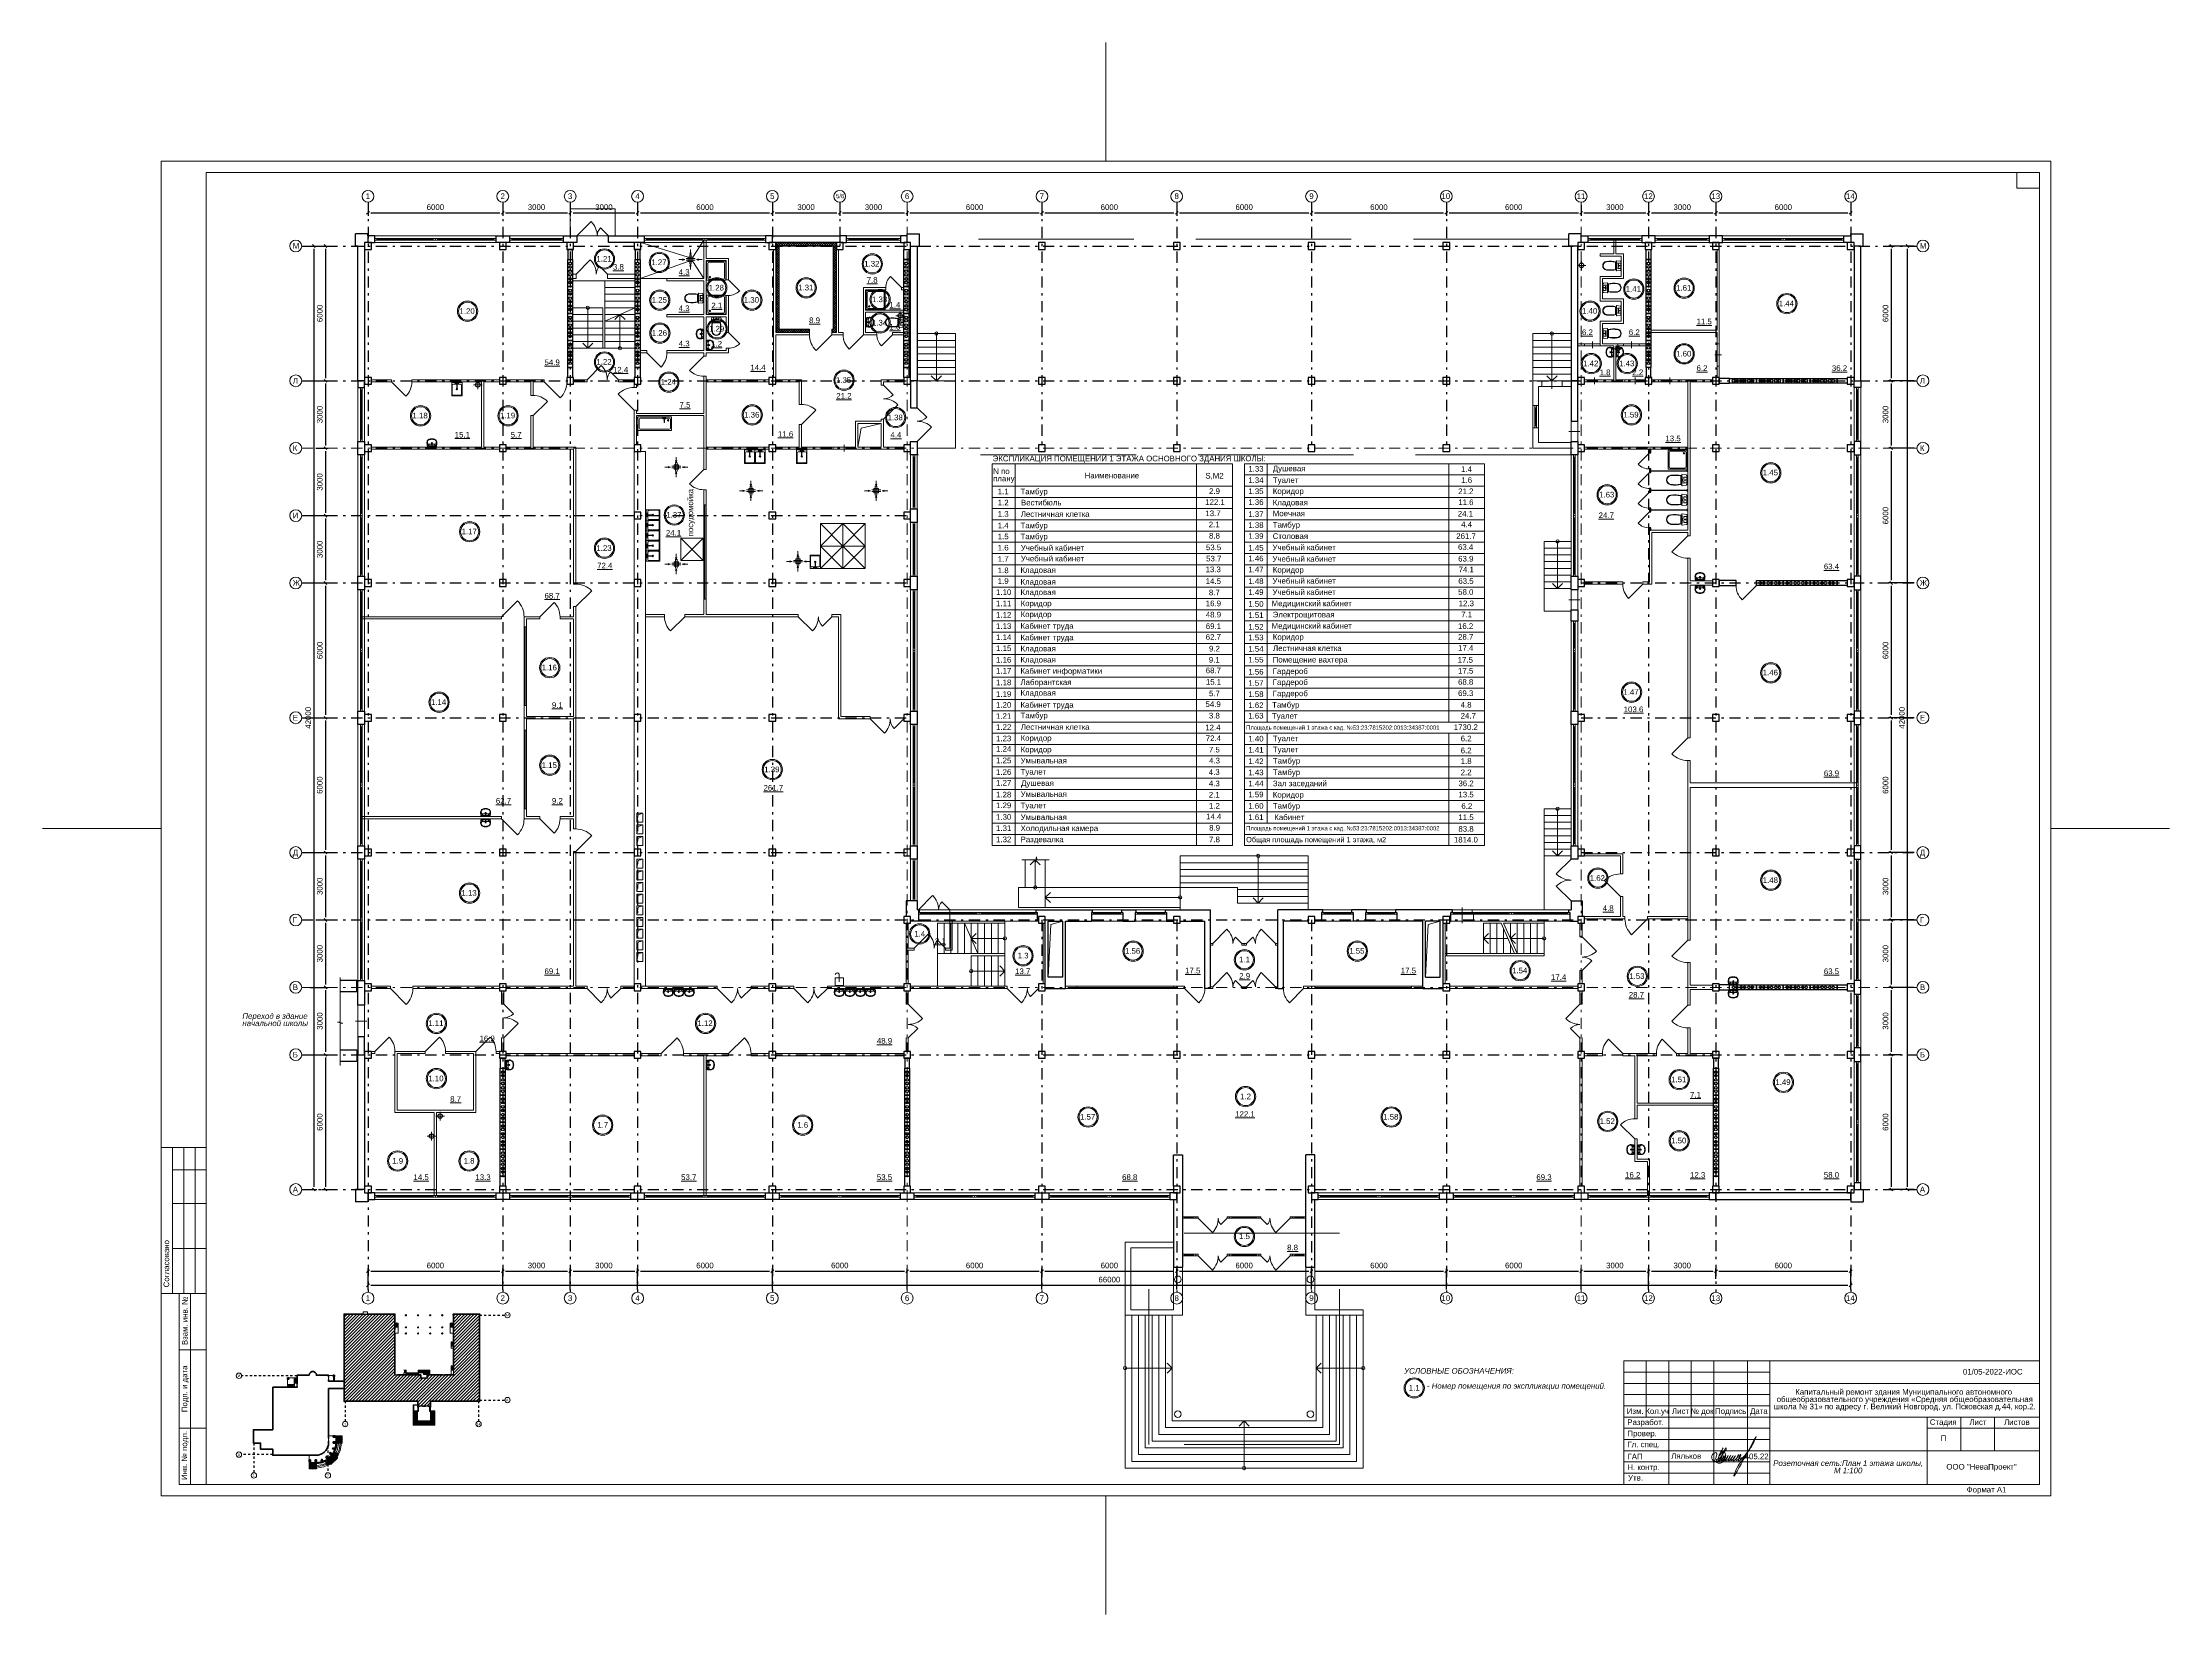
# Model space of a CAD drawing. Header units: metres. Extents: x -306 to 273, y -329 to 512.
# Drawn here: x -18.3 to 76.4, y 369.9 to 439.8 of the extents above; entities that cross this region are included whole.
import ezdxf
from ezdxf.enums import TextEntityAlignment as Align

# ---------------------------------------------------------------- set-up
doc = ezdxf.new("R2010")
doc.units = ezdxf.units.M
doc.header["$MEASUREMENT"] = 0
for name, pattern in [('( Dashdot )', [1.001, 0.5, -0.25, 0.001, -0.25]), ('DGN Style 3', [9.681301, 6.915215, -2.766086]), ('DGN Style 4', [17.066964, 8.528152, -4.264076, 0.01066, -4.264076])]:
    doc.linetypes.add(name, pattern=pattern)
doc.layers.get('DEFPOINTS').update_dxf_attribs({"lineweight": 0})
doc.layers.add('Level 50', color=7, linetype='Continuous', lineweight=0)
doc.layers.add('Level 63', color=7, linetype='Continuous', lineweight=0)
doc.styles.add('Arial', font='ariali.ttf')
doc.styles.add('GOST 2.304', font='cs_gost2304.shx')
doc.styles.add('Standard_0', font='arial.ttf')
doc.styles.add('Style-Arial', font='arial.ttf')
doc.styles.add('Style-Arial IF', font='ariali.ttf')
doc.dimstyles.get("Standard").update_dxf_attribs({"dimtxt": 0.00018, "dimasz": 0.00018, "dimexe": 0.0002, "dimexo": 0.0625, "dimgap": 9e-05, "dimtad": 0, "dimtih": 1, "dimtoh": 1, "dimdec": 4, "dimlfac": 1000, "dimzin": 0, "dimdsep": 46, "dimtxsty": 'Standard_0', "dimcen": 9e-05, "dimadec": 0, "dimazin": 0, "dimtfac": 1, "dimtdec": 4, "dimtofl": 0, "dimtmove": 0, "dimatfit": 0, "dimfxl": 0.01, "dimfxlon": 1, "dimtolj": 1, "dimtzin": 0, "dimarcsym": 0})

# ---------------------------------------------------------------- blocks, each defined once
blk = doc.blocks.new('*U1655')
at = {"color": 7, "linetype": 'Continuous', "lineweight": 30, "flags": 128}
blk.add_lwpolyline([(-0.11, -0.6), (-0.11, 0.6), (0.11, 0.6), (0.11, -0.6), (-0.11, -0.6)], close=True, dxfattribs=at)
at = {"color": 7, "linetype": 'Continuous', "lineweight": 30}
for centre in [(0, 0.421), (0, 0.268), (0, 0.077), (0, -0.077), (0, -0.268), (0, -0.421)]:
    blk.add_circle(centre, 0.06, dxfattribs=at)
blk = doc.blocks.new('*U1656')
at = {"color": 7, "linetype": 'Continuous', "lineweight": 0}
blk.add_line((1.25, 0), (-1.25, 0), dxfattribs=at)
at = {"color": 7, "linetype": 'Continuous', "lineweight": 13, "flags": 128}
for points in [[(-1.35, 0.035), (-1.25, 0.035), (-1.25, -0.035), (-1.35, -0.035), (-1.35, 0.035)], [(1.25, 0.035), (1.35, 0.035), (1.35, -0.035), (1.25, -0.035), (1.25, 0.035)]]:
    blk.add_lwpolyline(points, close=True, dxfattribs=at)
at = {"color": 7, "linetype": 'Continuous', "lineweight": 0, "flags": 128}
blk.add_lwpolyline([(-1.25, 0.035), (1.25, 0.035), (1.25, -0.035), (-1.25, -0.035), (-1.25, 0.035)], close=True, dxfattribs=at)
blk = doc.blocks.new('*U1657')
at = {"color": 7, "linetype": 'Continuous', "lineweight": 0}
blk.add_line((1.25, 0.001), (-1.25, -0.001), dxfattribs=at)
at = {"color": 7, "linetype": 'Continuous', "lineweight": 13, "flags": 128}
for points in [[(-1.35, 0.034), (-1.25, 0.034), (-1.25, -0.036), (-1.35, -0.036), (-1.35, 0.034)], [(1.25, 0.036), (1.35, 0.036), (1.35, -0.034), (1.25, -0.034), (1.25, 0.036)]]:
    blk.add_lwpolyline(points, close=True, dxfattribs=at)
at = {"color": 7, "linetype": 'Continuous', "lineweight": 0, "flags": 128}
blk.add_lwpolyline([(-1.25, 0.034), (1.25, 0.036), (1.25, -0.034), (-1.25, -0.036), (-1.25, 0.034)], close=True, dxfattribs=at)
blk = doc.blocks.new('*U1658')
at = {"color": 7, "linetype": 'Continuous', "lineweight": 0}
blk.add_line((-1.1, 0), (1.1, 0), dxfattribs=at)
at = {"color": 7, "linetype": 'Continuous', "lineweight": 13, "flags": 128}
for points in [[(-1.1, -0.035), (-1.2, -0.035), (-1.2, 0.035), (-1.1, 0.035), (-1.1, -0.035)], [(1.2, -0.035), (1.1, -0.035), (1.1, 0.035), (1.2, 0.035), (1.2, -0.035)]]:
    blk.add_lwpolyline(points, close=True, dxfattribs=at)
at = {"color": 7, "linetype": 'Continuous', "lineweight": 0, "flags": 128}
blk.add_lwpolyline([(-1.1, 0.035), (1.1, 0.035), (1.1, -0.035), (-1.1, -0.035), (-1.1, 0.035)], close=True, dxfattribs=at)
blk = doc.blocks.new('*U1659')
at = {"color": 7, "linetype": 'Continuous', "lineweight": 0}
for p in [(-0.227, 0.114), (0.227, 0.114)]:
    blk.add_line(p, (0, -0.114), dxfattribs=at)
blk = doc.blocks.new('*U1772')
at = {"color": 7, "linetype": 'Continuous', "lineweight": 13}
for radius in [0.452, 0.402]:
    blk.add_circle((0, 0), radius, dxfattribs=at)
at = {"color": 7, "linetype": 'Continuous', "lineweight": 13, "style": 'Style-Arial'}
blk.add_text('1.7', height=0.25, dxfattribs=at).set_placement((-0.242, 0.133), align=Align.TOP_LEFT)
blk = doc.blocks.new('*U1773')
at = {"color": 7, "linetype": 'Continuous', "lineweight": 13}
for radius in [0.452, 0.402]:
    blk.add_circle((0, 0), radius, dxfattribs=at)
at = {"color": 7, "linetype": 'Continuous', "lineweight": 13, "style": 'Style-Arial'}
blk.add_text('1.6', height=0.25, dxfattribs=at).set_placement((-0.242, 0.133), align=Align.TOP_LEFT)
blk = doc.blocks.new('*U1774')
at = {"color": 7, "linetype": 'Continuous', "lineweight": 13}
for radius in [0.452, 0.402]:
    blk.add_circle((0, 0), radius, dxfattribs=at)
at = {"color": 7, "linetype": 'Continuous', "lineweight": 13, "style": 'Style-Arial'}
blk.add_text('1.8', height=0.25, dxfattribs=at).set_placement((-0.242, 0.133), align=Align.TOP_LEFT)
blk = doc.blocks.new('*U1775')
at = {"color": 7, "linetype": 'Continuous', "lineweight": 13}
for radius in [0.452, 0.402]:
    blk.add_circle((0, 0), radius, dxfattribs=at)
at = {"color": 7, "linetype": 'Continuous', "lineweight": 13, "style": 'Style-Arial'}
blk.add_text('1.9', height=0.25, dxfattribs=at).set_placement((-0.242, 0.133), align=Align.TOP_LEFT)
blk = doc.blocks.new('*U1776')
at = {"color": 7, "linetype": 'Continuous', "lineweight": 13}
for radius in [0.452, 0.402]:
    blk.add_circle((0, 0), radius, dxfattribs=at)
at = {"color": 7, "linetype": 'Continuous', "lineweight": 13, "style": 'Style-Arial'}
blk.add_text('1.10', height=0.25, dxfattribs=at).set_placement((-0.361, 0.133), align=Align.TOP_LEFT)
blk = doc.blocks.new('*U1777')
at = {"color": 7, "linetype": 'Continuous', "lineweight": 13}
for radius in [0.452, 0.402]:
    blk.add_circle((0, 0), radius, dxfattribs=at)
at = {"color": 7, "linetype": 'Continuous', "lineweight": 13, "style": 'Style-Arial'}
blk.add_text('1.11', height=0.25, dxfattribs=at).set_placement((-0.361, 0.133), align=Align.TOP_LEFT)
blk = doc.blocks.new('*U1778')
at = {"color": 7, "linetype": 'Continuous', "lineweight": 13}
for radius in [0.452, 0.402]:
    blk.add_circle((0, 0), radius, dxfattribs=at)
at = {"color": 7, "linetype": 'Continuous', "lineweight": 13, "style": 'Style-Arial'}
blk.add_text('1.12', height=0.25, dxfattribs=at).set_placement((-0.361, 0.133), align=Align.TOP_LEFT)
blk = doc.blocks.new('*U1779')
at = {"color": 7, "linetype": 'Continuous', "lineweight": 13}
for radius in [0.452, 0.402]:
    blk.add_circle((0, 0), radius, dxfattribs=at)
at = {"color": 7, "linetype": 'Continuous', "lineweight": 13, "style": 'Style-Arial'}
blk.add_text('1.13', height=0.25, dxfattribs=at).set_placement((-0.361, 0.133), align=Align.TOP_LEFT)
blk = doc.blocks.new('*U1780')
at = {"color": 7, "linetype": 'Continuous', "lineweight": 13}
for radius in [0.452, 0.402]:
    blk.add_circle((0, 0), radius, dxfattribs=at)
at = {"color": 7, "linetype": 'Continuous', "lineweight": 13, "style": 'Style-Arial'}
blk.add_text('1.14', height=0.25, dxfattribs=at).set_placement((-0.361, 0.133), align=Align.TOP_LEFT)
blk = doc.blocks.new('*U1781')
at = {"color": 7, "linetype": 'Continuous', "lineweight": 13}
for radius in [0.452, 0.402]:
    blk.add_circle((0, 0), radius, dxfattribs=at)
at = {"color": 7, "linetype": 'Continuous', "lineweight": 13, "style": 'Style-Arial'}
blk.add_text('1.16', height=0.25, dxfattribs=at).set_placement((-0.361, 0.133), align=Align.TOP_LEFT)
blk = doc.blocks.new('*U1782')
at = {"color": 7, "linetype": 'Continuous', "lineweight": 13}
for radius in [0.452, 0.402]:
    blk.add_circle((0, 0), radius, dxfattribs=at)
at = {"color": 7, "linetype": 'Continuous', "lineweight": 13, "style": 'Style-Arial'}
blk.add_text('1.15', height=0.25, dxfattribs=at).set_placement((-0.361, 0.133), align=Align.TOP_LEFT)
blk = doc.blocks.new('*U1783')
at = {"color": 7, "linetype": 'Continuous', "lineweight": 13}
for radius in [0.452, 0.402]:
    blk.add_circle((0, 0), radius, dxfattribs=at)
at = {"color": 7, "linetype": 'Continuous', "lineweight": 13, "style": 'Style-Arial'}
blk.add_text('1.17', height=0.25, dxfattribs=at).set_placement((-0.361, 0.133), align=Align.TOP_LEFT)
blk = doc.blocks.new('*U1784')
at = {"color": 7, "linetype": 'Continuous', "lineweight": 13}
for radius in [0.452, 0.402]:
    blk.add_circle((0, 0), radius, dxfattribs=at)
at = {"color": 7, "linetype": 'Continuous', "lineweight": 13, "style": 'Style-Arial'}
blk.add_text('1.18', height=0.25, dxfattribs=at).set_placement((-0.361, 0.133), align=Align.TOP_LEFT)
blk = doc.blocks.new('*U1785')
at = {"color": 7, "linetype": 'Continuous', "lineweight": 13}
for radius in [0.452, 0.402]:
    blk.add_circle((0, 0), radius, dxfattribs=at)
at = {"color": 7, "linetype": 'Continuous', "lineweight": 13, "style": 'Style-Arial'}
blk.add_text('1.19', height=0.25, dxfattribs=at).set_placement((-0.361, 0.133), align=Align.TOP_LEFT)
blk = doc.blocks.new('*U1660')
at = {"color": 7, "linetype": 'Continuous', "lineweight": 13}
for p, q in [((-0.13, 0.2), (0.13, 0.2)), ((-0.13, 0.2), (-0.13, -0.2)), ((0.13, 0.2), (0.13, -0.2)), ((-0.13, -0.2), (0.13, -0.2))]:
    blk.add_line(p, q, dxfattribs=at)
at = {"color": 7, "linetype": 'Continuous', "lineweight": 13, "flags": 128}
blk.add_lwpolyline([(0.13, 0.2), (-0.076, 0.136), (-0.13, -0.2)], dxfattribs=at)
blk = doc.blocks.new('ун2')
at = {"color": 252, "lineweight": 13}
for p, q in [((-0.131, -0.114), (-0.131, 0.006)), ((0.131, -0.114), (0.131, 0.006)), ((-0.25, -0.194), (-0.229, -0.012)), ((0, -0.266), (-0.184, -0.266)), ((0, -0.235), (-0.168, -0.235)), ((0, -0.235), (0.168, -0.235)), ((0, -0.266), (0.184, -0.266)), ((0.25, -0.194), (0.229, -0.012))]:
    blk.add_line(p, q, dxfattribs=at)
blk.add_circle((0, -0.058), 0.0157, dxfattribs=at)
for centre, radius, start, end in [((-0.225, 0.014), 0.0259, 262.0147, 1.51374), ((0, 1.373), 1.373, 261.64309, 278.35691), ((0.225, 0.014), 0.0258, 178.15722, 278.10583), ((-0.226, -0.192), 0.0242, 185.31258, 270.53981), ((0, -1.267), 1.076, 77.87213, 102.12787), ((1.292, -0.524), 1.518, 168.83269, 186.96543), ((-0.169, -0.152), 0.0829, 229.70339, 270.78947), ((0, -0.679), 0.217, 187.75388, 269.90836), ((1.29, -0.524), 1.497, 170.08704, 187.07493), ((0, -0.679), 0.198, 188.52492, 269.90836), ((-0.115, -0.115), 0.0166, 175.29979, 270.08797), ((0, -0.594), 0.477, 76.0614, 103.9386), ((0, -0.679), 0.198, 270.09164, 351.47508), ((0, -0.679), 0.217, 270.09164, 352.24612), ((0.115, -0.115), 0.0166, 269.91203, 4.70021), ((0.169, -0.152), 0.0829, 269.21053, 310.29661), ((-1.29, -0.524), 1.497, 352.92507, 9.91296), ((-1.292, -0.524), 1.518, 353.03457, 11.16731), ((0.226, -0.192), 0.0242, 269.46019, 354.68742)]:
    blk.add_arc(centre, radius, start, end, dxfattribs=at)
blk = doc.blocks.new('ум9')
at = {"color": 252, "lineweight": 13}
for p, q in [((0.32, 0), (-0.32, 0)), ((-0.24, -0.06), (-0.19, -0.14)), ((0.23, -0.04), (-0.23, -0.04)), ((0.18, -0.16), (-0.17, -0.16)), ((0.05, -0.23), (-0.05, -0.23)), ((0.04, -0.08), (-0.04, -0.08)), ((0, -0.11), (0, -0.04)), ((0, -0.19), (0, -0.28)), ((0.24, -0.06), (0.19, -0.14))]:
    blk.add_line(p, q, dxfattribs=at)
for centre, radius in [((0, -0.23), 0.0351), ((0, -0.08), 0.0221), ((0, -0.23), 0.0221)]:
    blk.add_circle(centre, radius, dxfattribs=at)
for centre, radius, start, end in [((1.16, -0.33), 1.52, 167.3206, 178.6525), ((-0.13, -0.3), 0.22, 178.312, 234.1043), ((-0.35, -0.3), 0.00065, 358.312, 358.6525), ((0.09, -0.27), 0.429, 154.5977, 180.3349), ((-0.32, 0), 0.00065, 90, 167.3206), ((-0.14, -0.3), 0.18, 141.0504, 245.2718), ((-0.23, -0.12), 0.078, 90, 154.5977), ((-0.14, -0.3), 0.193, 141.0504, 147.7493), ((-0.18, -0.3), 0.159, 98.7111, 129.9424), ((-0.18, -0.3), 0.146, 86.1548, 129.9424), ((-0.04, -0.09), 0.452, 239.6448, 267.5368), ((-0.04, -0.09), 0.413, 244.8898, 267.5368), ((0, 0.1), 0.611, 265.1692, 274.8308), ((0, 0.1), 0.65, 265.1692, 274.8308), ((0.04, -0.09), 0.413, 272.4632, 300.3552), ((0.04, -0.09), 0.452, 272.4632, 300.3552), ((0.18, -0.3), 0.146, 50.0576, 93.8452), ((0.18, -0.3), 0.159, 50.0576, 81.2889), ((0.14, -0.3), 0.18, 294.7282, 38.9496), ((0.23, -0.12), 0.078, 25.4023, 90), ((0.13, -0.3), 0.22, 305.8957, 1.688), ((0.14, -0.3), 0.193, 32.2507, 38.9496), ((-0.09, -0.27), 0.429, 359.6651, 25.4023), ((-1.16, -0.33), 1.52, 1.3475, 12.6794), ((0.32, 0), 0.00065, 12.6794, 90), ((0.35, -0.3), 0.00065, 181.3475, 181.688)]:
    blk.add_arc(centre, radius, start, end, dxfattribs=at)
blk = doc.blocks.new('*U1690')
at = {"color": 252, "lineweight": 13}
for p, q in [((-0.318, -0.281), (-0.243, -0.281)), ((-0.281, -0.243), (-0.281, -0.318))]:
    blk.add_line(p, q, dxfattribs=at)
at = {"color": 252, "linetype": 'Continuous', "lineweight": 13, "flags": 128}
blk.add_lwpolyline([(-0.425, 0.425), (-0.425, -0.425), (0.425, -0.425), (0.425, 0.425), (-0.425, 0.425)], close=True, dxfattribs=at)
for points in [[(-0.375, 0.325), (-0.375, -0.325)], [(0.325, 0.375), (-0.325, 0.375)], [(0.375, -0.325), (0.375, 0.325)], [(-0.325, -0.375), (0.325, -0.375)]]:
    blk.add_lwpolyline(points, dxfattribs=at)
at = {"color": 252, "lineweight": 13}
for radius in [0.0291, 0.0183]:
    blk.add_circle((-0.281, -0.281), radius, dxfattribs=at)
at = {"color": 252, "linetype": 'Continuous', "lineweight": 13, "extrusion": (0, 0, -1)}
for centre, start, end in [((0.325, 0.325), 0, 90), ((-0.325, 0.325), 90, 180), ((0.325, -0.325), 270, 0), ((-0.325, -0.325), 180, 270)]:
    blk.add_arc(centre, 0.05, start, end, dxfattribs=at)
blk = doc.blocks.new('*U1753')
at = {"color": 7, "linetype": 'Continuous', "lineweight": 13}
for radius in [0.452, 0.402]:
    blk.add_circle((0, 0), radius, dxfattribs=at)
at = {"color": 7, "linetype": 'Continuous', "lineweight": 13, "style": 'Style-Arial'}
blk.add_text('1.20', height=0.25, dxfattribs=at).set_placement((-0.361, 0.133), align=Align.TOP_LEFT)
blk = doc.blocks.new('*U1754')
at = {"color": 7, "linetype": 'Continuous', "lineweight": 13}
for radius in [0.452, 0.402]:
    blk.add_circle((0, 0), radius, dxfattribs=at)
at = {"color": 7, "linetype": 'Continuous', "lineweight": 13, "style": 'Style-Arial'}
blk.add_text('1.23', height=0.25, dxfattribs=at).set_placement((-0.361, 0.133), align=Align.TOP_LEFT)
blk = doc.blocks.new('*U1755')
at = {"color": 7, "linetype": 'Continuous', "lineweight": 13}
for radius in [0.452, 0.402]:
    blk.add_circle((0, 0), radius, dxfattribs=at)
at = {"color": 7, "linetype": 'Continuous', "lineweight": 13, "style": 'Style-Arial'}
blk.add_text('1.22', height=0.25, dxfattribs=at).set_placement((-0.361, 0.133), align=Align.TOP_LEFT)
blk = doc.blocks.new('*U1756')
at = {"color": 7, "linetype": 'Continuous', "lineweight": 13}
for radius in [0.452, 0.402]:
    blk.add_circle((0, 0), radius, dxfattribs=at)
at = {"color": 7, "linetype": 'Continuous', "lineweight": 13, "style": 'Style-Arial'}
blk.add_text('1.27', height=0.25, dxfattribs=at).set_placement((-0.361, 0.133), align=Align.TOP_LEFT)
blk = doc.blocks.new('*U1757')
at = {"color": 7, "linetype": 'Continuous', "lineweight": 13}
for radius in [0.452, 0.402]:
    blk.add_circle((0, 0), radius, dxfattribs=at)
at = {"color": 7, "linetype": 'Continuous', "lineweight": 13, "style": 'Style-Arial'}
blk.add_text('1.28', height=0.25, dxfattribs=at).set_placement((-0.361, 0.133), align=Align.TOP_LEFT)
blk = doc.blocks.new('*U1758')
at = {"color": 7, "linetype": 'Continuous', "lineweight": 13}
for radius in [0.452, 0.402]:
    blk.add_circle((0, 0), radius, dxfattribs=at)
at = {"color": 7, "linetype": 'Continuous', "lineweight": 13, "style": 'Style-Arial'}
blk.add_text('1.26', height=0.25, dxfattribs=at).set_placement((-0.361, 0.133), align=Align.TOP_LEFT)
blk = doc.blocks.new('*U1759')
at = {"color": 7, "linetype": 'Continuous', "lineweight": 13}
for radius in [0.452, 0.402]:
    blk.add_circle((0, 0), radius, dxfattribs=at)
at = {"color": 7, "linetype": 'Continuous', "lineweight": 13, "style": 'Style-Arial'}
blk.add_text('1.29', height=0.25, dxfattribs=at).set_placement((-0.361, 0.133), align=Align.TOP_LEFT)
blk = doc.blocks.new('*U1760')
at = {"color": 7, "linetype": 'Continuous', "lineweight": 13}
for radius in [0.452, 0.402]:
    blk.add_circle((0, 0), radius, dxfattribs=at)
at = {"color": 7, "linetype": 'Continuous', "lineweight": 13, "style": 'Style-Arial'}
blk.add_text('1.25', height=0.25, dxfattribs=at).set_placement((-0.361, 0.133), align=Align.TOP_LEFT)
blk = doc.blocks.new('*U1761')
at = {"color": 7, "linetype": 'Continuous', "lineweight": 13}
for radius in [0.452, 0.402]:
    blk.add_circle((0, 0), radius, dxfattribs=at)
at = {"color": 7, "linetype": 'Continuous', "lineweight": 13, "style": 'Style-Arial'}
blk.add_text('1.30', height=0.25, dxfattribs=at).set_placement((-0.361, 0.133), align=Align.TOP_LEFT)
blk = doc.blocks.new('*U1762')
at = {"color": 7, "linetype": 'Continuous', "lineweight": 13}
for radius in [0.452, 0.402]:
    blk.add_circle((0, 0), radius, dxfattribs=at)
at = {"color": 7, "linetype": 'Continuous', "lineweight": 13, "style": 'Style-Arial'}
blk.add_text('1.24', height=0.25, dxfattribs=at).set_placement((-0.361, 0.133), align=Align.TOP_LEFT)
blk = doc.blocks.new('*U1763')
at = {"color": 7, "linetype": 'Continuous', "lineweight": 13}
for radius in [0.452, 0.402]:
    blk.add_circle((0, 0), radius, dxfattribs=at)
at = {"color": 7, "linetype": 'Continuous', "lineweight": 13, "style": 'Style-Arial'}
blk.add_text('1.36', height=0.25, dxfattribs=at).set_placement((-0.361, 0.133), align=Align.TOP_LEFT)
blk = doc.blocks.new('*U1764')
at = {"color": 7, "linetype": 'Continuous', "lineweight": 13}
for radius in [0.452, 0.402]:
    blk.add_circle((0, 0), radius, dxfattribs=at)
at = {"color": 7, "linetype": 'Continuous', "lineweight": 13, "style": 'Style-Arial'}
blk.add_text('1.37', height=0.25, dxfattribs=at).set_placement((-0.361, 0.133), align=Align.TOP_LEFT)
blk = doc.blocks.new('*U1765')
at = {"color": 7, "linetype": 'Continuous', "lineweight": 13}
for radius in [0.452, 0.402]:
    blk.add_circle((0, 0), radius, dxfattribs=at)
at = {"color": 7, "linetype": 'Continuous', "lineweight": 13, "style": 'Style-Arial'}
blk.add_text('1.35', height=0.25, dxfattribs=at).set_placement((-0.361, 0.133), align=Align.TOP_LEFT)
blk = doc.blocks.new('*U1766')
at = {"color": 7, "linetype": 'Continuous', "lineweight": 13}
for radius in [0.452, 0.402]:
    blk.add_circle((0, 0), radius, dxfattribs=at)
at = {"color": 7, "linetype": 'Continuous', "lineweight": 13, "style": 'Style-Arial'}
blk.add_text('1.38', height=0.25, dxfattribs=at).set_placement((-0.361, 0.133), align=Align.TOP_LEFT)
blk = doc.blocks.new('*U1767')
at = {"color": 7, "linetype": 'Continuous', "lineweight": 13}
for radius in [0.452, 0.402]:
    blk.add_circle((0, 0), radius, dxfattribs=at)
at = {"color": 7, "linetype": 'Continuous', "lineweight": 13, "style": 'Style-Arial'}
blk.add_text('1.31', height=0.25, dxfattribs=at).set_placement((-0.361, 0.133), align=Align.TOP_LEFT)
blk = doc.blocks.new('*U1768')
at = {"color": 7, "linetype": 'Continuous', "lineweight": 13}
for radius in [0.452, 0.402]:
    blk.add_circle((0, 0), radius, dxfattribs=at)
at = {"color": 7, "linetype": 'Continuous', "lineweight": 13, "style": 'Style-Arial'}
blk.add_text('1.32', height=0.25, dxfattribs=at).set_placement((-0.361, 0.133), align=Align.TOP_LEFT)
blk = doc.blocks.new('*U1769')
at = {"color": 7, "linetype": 'Continuous', "lineweight": 13}
for radius in [0.452, 0.402]:
    blk.add_circle((0, 0), radius, dxfattribs=at)
at = {"color": 7, "linetype": 'Continuous', "lineweight": 13, "style": 'Style-Arial'}
blk.add_text('1.33', height=0.25, dxfattribs=at).set_placement((-0.361, 0.133), align=Align.TOP_LEFT)
blk = doc.blocks.new('*U1770')
at = {"color": 7, "linetype": 'Continuous', "lineweight": 13}
for radius in [0.452, 0.402]:
    blk.add_circle((0, 0), radius, dxfattribs=at)
at = {"color": 7, "linetype": 'Continuous', "lineweight": 13, "style": 'Style-Arial'}
blk.add_text('1.34', height=0.25, dxfattribs=at).set_placement((-0.361, 0.133), align=Align.TOP_LEFT)
blk = doc.blocks.new('*U1771')
at = {"color": 7, "linetype": 'Continuous', "lineweight": 13}
for radius in [0.452, 0.402]:
    blk.add_circle((0, 0), radius, dxfattribs=at)
at = {"color": 7, "linetype": 'Continuous', "lineweight": 13, "style": 'Style-Arial'}
blk.add_text('1.39', height=0.25, dxfattribs=at).set_placement((-0.361, 0.133), align=Align.TOP_LEFT)
blk = doc.blocks.new('*U1661')
at = {"color": 7, "linetype": 'Continuous', "lineweight": 30}
for p, q in [((0.275, 0.275), (-0.275, 0.275)), ((-0.275, -0.275), (-0.275, 0.275)), ((0.275, 0.175), (0.275, 0.275)), ((-0.175, -0.275), (-0.275, -0.275))]:
    blk.add_line(p, q, dxfattribs=at)
blk = doc.blocks.new('*U1740')
at = {"color": 7, "linetype": 'Continuous', "lineweight": 0}
blk.add_line((0, 0.15), (0, -0.15), dxfattribs=at)
at = {"color": 7, "linetype": 'Continuous', "lineweight": 0, "flags": 128}
blk.add_lwpolyline([(-0.5, 0.05), (0.5, 0.05), (0.5, -0.05), (-0.5, -0.05), (-0.5, 0.05)], close=True, dxfattribs=at)
blk = doc.blocks.new('*U1691')
at = {"color": 7, "linetype": 'Continuous', "lineweight": 0}
blk.add_line((0, 0.15), (0, -0.15), dxfattribs=at)
at = {"color": 7, "linetype": 'Continuous', "lineweight": 0, "flags": 128}
blk.add_lwpolyline([(-0.45, 0.05), (0.45, 0.05), (0.45, -0.05), (-0.45, -0.05), (-0.45, 0.05)], close=True, dxfattribs=at)
blk = doc.blocks.new('*U1692')
at = {"color": 7, "linetype": 'Continuous', "lineweight": 13}
for radius in [0.452, 0.402]:
    blk.add_circle((0, 0), radius, dxfattribs=at)
at = {"color": 7, "linetype": 'Continuous', "lineweight": 13, "style": 'Style-Arial'}
blk.add_text('1.44', height=0.25, dxfattribs=at).set_placement((-0.361, 0.133), align=Align.TOP_LEFT)
blk = doc.blocks.new('*U1693')
at = {"color": 7, "linetype": 'Continuous', "lineweight": 13}
for radius in [0.452, 0.402]:
    blk.add_circle((0, 0), radius, dxfattribs=at)
at = {"color": 7, "linetype": 'Continuous', "lineweight": 13, "style": 'Style-Arial'}
blk.add_text('1.41', height=0.25, dxfattribs=at).set_placement((-0.361, 0.133), align=Align.TOP_LEFT)
blk = doc.blocks.new('*U1694')
at = {"color": 7, "linetype": 'Continuous', "lineweight": 13}
for radius in [0.452, 0.402]:
    blk.add_circle((0, 0), radius, dxfattribs=at)
at = {"color": 7, "linetype": 'Continuous', "lineweight": 13, "style": 'Style-Arial'}
blk.add_text('1.40', height=0.25, dxfattribs=at).set_placement((-0.361, 0.133), align=Align.TOP_LEFT)
blk = doc.blocks.new('*U1695')
at = {"color": 7, "linetype": 'Continuous', "lineweight": 13}
for radius in [0.452, 0.402]:
    blk.add_circle((0, 0), radius, dxfattribs=at)
at = {"color": 7, "linetype": 'Continuous', "lineweight": 13, "style": 'Style-Arial'}
blk.add_text('1.43', height=0.25, dxfattribs=at).set_placement((-0.361, 0.133), align=Align.TOP_LEFT)
blk = doc.blocks.new('*U1696')
at = {"color": 7, "linetype": 'Continuous', "lineweight": 13}
for radius in [0.452, 0.402]:
    blk.add_circle((0, 0), radius, dxfattribs=at)
at = {"color": 7, "linetype": 'Continuous', "lineweight": 13, "style": 'Style-Arial'}
blk.add_text('1.42', height=0.25, dxfattribs=at).set_placement((-0.361, 0.133), align=Align.TOP_LEFT)
blk = doc.blocks.new('*U1697')
at = {"color": 7, "linetype": 'Continuous', "lineweight": 13}
for radius in [0.452, 0.402]:
    blk.add_circle((0, 0), radius, dxfattribs=at)
at = {"color": 7, "linetype": 'Continuous', "lineweight": 13, "style": 'Style-Arial'}
blk.add_text('1.45', height=0.25, dxfattribs=at).set_placement((-0.361, 0.133), align=Align.TOP_LEFT)
blk = doc.blocks.new('*U1698')
at = {"color": 7, "linetype": 'Continuous', "lineweight": 13}
for radius in [0.452, 0.402]:
    blk.add_circle((0, 0), radius, dxfattribs=at)
at = {"color": 7, "linetype": 'Continuous', "lineweight": 13, "style": 'Style-Arial'}
blk.add_text('1.46', height=0.25, dxfattribs=at).set_placement((-0.361, 0.133), align=Align.TOP_LEFT)
blk = doc.blocks.new('*U1699')
at = {"color": 7, "linetype": 'Continuous', "lineweight": 13}
for radius in [0.452, 0.402]:
    blk.add_circle((0, 0), radius, dxfattribs=at)
at = {"color": 7, "linetype": 'Continuous', "lineweight": 13, "style": 'Style-Arial'}
blk.add_text('1.48', height=0.25, dxfattribs=at).set_placement((-0.361, 0.133), align=Align.TOP_LEFT)
blk = doc.blocks.new('*U1700')
at = {"color": 7, "linetype": 'Continuous', "lineweight": 13}
for radius in [0.452, 0.402]:
    blk.add_circle((0, 0), radius, dxfattribs=at)
at = {"color": 7, "linetype": 'Continuous', "lineweight": 13, "style": 'Style-Arial'}
blk.add_text('1.47', height=0.25, dxfattribs=at).set_placement((-0.361, 0.133), align=Align.TOP_LEFT)
blk = doc.blocks.new('*U1701')
at = {"color": 7, "linetype": 'Continuous', "lineweight": 13}
for radius in [0.452, 0.402]:
    blk.add_circle((0, 0), radius, dxfattribs=at)
at = {"color": 7, "linetype": 'Continuous', "lineweight": 13, "style": 'Style-Arial'}
blk.add_text('1.49', height=0.25, dxfattribs=at).set_placement((-0.361, 0.133), align=Align.TOP_LEFT)
blk = doc.blocks.new('*U1702')
at = {"color": 7, "linetype": 'Continuous', "lineweight": 13}
for radius in [0.452, 0.402]:
    blk.add_circle((0, 0), radius, dxfattribs=at)
at = {"color": 7, "linetype": 'Continuous', "lineweight": 13, "style": 'Style-Arial'}
blk.add_text('1.50', height=0.25, dxfattribs=at).set_placement((-0.361, 0.133), align=Align.TOP_LEFT)
blk = doc.blocks.new('*U1703')
at = {"color": 7, "linetype": 'Continuous', "lineweight": 13}
for radius in [0.452, 0.402]:
    blk.add_circle((0, 0), radius, dxfattribs=at)
at = {"color": 7, "linetype": 'Continuous', "lineweight": 13, "style": 'Style-Arial'}
blk.add_text('1.51', height=0.25, dxfattribs=at).set_placement((-0.361, 0.133), align=Align.TOP_LEFT)
blk = doc.blocks.new('*U1704')
at = {"color": 7, "linetype": 'Continuous', "lineweight": 13}
for radius in [0.452, 0.402]:
    blk.add_circle((0, 0), radius, dxfattribs=at)
at = {"color": 7, "linetype": 'Continuous', "lineweight": 13, "style": 'Style-Arial'}
blk.add_text('1.52', height=0.25, dxfattribs=at).set_placement((-0.361, 0.133), align=Align.TOP_LEFT)
blk = doc.blocks.new('*U1705')
at = {"color": 7, "linetype": 'Continuous', "lineweight": 13}
for radius in [0.452, 0.402]:
    blk.add_circle((0, 0), radius, dxfattribs=at)
at = {"color": 7, "linetype": 'Continuous', "lineweight": 13, "style": 'Style-Arial'}
blk.add_text('1.53', height=0.25, dxfattribs=at).set_placement((-0.361, 0.133), align=Align.TOP_LEFT)
blk = doc.blocks.new('*U1662')
at = {"color": 7, "linetype": 'Continuous', "lineweight": 0}
for p, q in [((0, 29.7), (0, 34.987)), ((-42.05, 0), (-47.337, 0)), ((47.337, 0), (42.05, 0)), ((0, -34.987), (0, -29.7))]:
    blk.add_line(p, q, dxfattribs=at)
at = {"color": 7, "linetype": 'Continuous', "lineweight": 0, "flags": 128}
blk.add_lwpolyline([(42.05, 29.7), (42.05, -29.7), (-42.05, -29.7), (-42.05, 29.7), (42.05, 29.7)], close=True, dxfattribs=at)
at = {"layer": 'Level 50', "color": 7, "linetype": 'Continuous', "lineweight": 13}
for p, q in [((-40.05, 29.2), (-40.05, -29.2)), ((41.55, 29.2), (-40.05, 29.2)), ((40.55, 29.2), (40.55, 28.5)), ((40.55, 28.5), (41.55, 28.5)), ((41.55, 29.2), (41.55, -29.2)), ((41.55, -29.2), (-41.25, -29.2))]:
    blk.add_line(p, q, dxfattribs=at)
at = {"layer": 'Level 63', "color": 7, "linetype": 'Continuous', "lineweight": 13}
for p, q in [((-42.05, -14.2), (-40.05, -14.2)), ((-42.05, -14.2), (-42.05, -20.7)), ((-41.55, -14.2), (-41.55, -20.7)), ((-41.05, -14.2), (-41.05, -20.7)), ((-40.55, -14.2), (-40.55, -20.7)), ((-41.55, -15.2), (-40.05, -15.2)), ((-41.55, -16.7), (-40.05, -16.7)), ((-41.55, -18.7), (-40.05, -18.7)), ((-42.05, -20.7), (-40.05, -20.7)), ((-41.25, -20.7), (-40.05, -20.7)), ((-40.75, -29.2), (-40.75, -20.7)), ((-41.25, -23.2), (-40.05, -23.2)), ((23.05, -23.7), (41.55, -23.7)), ((23.05, -23.7), (23.05, -29.2)), ((24.05, -23.7), (24.05, -26.2)), ((25.05, -23.7), (25.05, -29.2)), ((26.05, -23.7), (26.05, -26.2)), ((27.05, -23.7), (27.05, -29.2)), ((28.55, -23.7), (28.55, -29.2)), ((29.55, -23.7), (29.55, -29.2)), ((29.55, -24.7), (41.55, -24.7)), ((23.05, -25.7), (29.55, -25.7)), ((23.05, -26.2), (29.55, -26.2)), ((29.55, -26.2), (41.55, -26.2)), ((-41.25, -26.7), (-40.05, -26.7)), ((36.55, -26.7), (41.55, -26.7)), ((29.55, -27.7), (41.55, -27.7))]:
    blk.add_line(p, q, dxfattribs=at)
at = {"layer": 'Level 63', "color": 7, "linetype": 'Continuous', "lineweight": 0}
for p, q in [((23.05, -24.2), (29.55, -24.2)), ((23.05, -24.7), (29.55, -24.7)), ((23.05, -25.2), (29.55, -25.2)), ((23.05, -26.7), (29.55, -26.7)), ((23.05, -27.2), (29.55, -27.2)), ((23.05, -27.7), (29.55, -27.7)), ((23.05, -28.2), (29.55, -28.2)), ((23.05, -28.7), (29.55, -28.7))]:
    blk.add_line(p, q, dxfattribs=at)
at = {"layer": 'Level 63', "color": 7, "linetype": 'Continuous', "lineweight": 13, "flags": 128}
for points in [[(-41.25, -29.2), (-41.25, -20.7)], [(36.55, -26.2), (36.55, -29.2)], [(38.05, -26.2), (38.05, -27.7)], [(39.55, -26.2), (39.55, -27.7)]]:
    blk.add_lwpolyline(points, dxfattribs=at)
at = {"layer": 'Level 63', "color": 7, "linetype": 'Continuous', "lineweight": 0, "style": 'Style-Arial'}
for s, p in [('Согласовано', (-41.826, -19.373)), ('Взам. инв. №', (-41.007, -21.916)), ('Подп. и дата', (-41.02, -24.945)), ('Инв. № подл.', (-41.025, -27.913))]:
    blk.add_text(s, height=0.25002, rotation=90, dxfattribs=at).set_placement(p, align=Align.MIDDLE_CENTER)
for s, p in [('Изм.', (23.557, -25.935)), ('Разработ.', (24.019, -26.431)), ('Кол.уч', (24.534, -25.935)), ('Лист', (25.573, -25.935)), ('№ док', (26.532, -25.935)), ('Подпись', (27.806, -25.935)), ('Дата', (29.061, -25.935)), ('Стадия', (37.268, -26.425)), ('Лист', (38.813, -26.425)), ('Листов', (40.546, -26.425)), ('Провер.', (23.864, -26.929)), ('Гл. спец.', (23.931, -27.416)), ('Н. контр.', (23.925, -28.435)), ('ГАП', (23.551, -27.957)), ('ООО "НеваПроект"', (38.973, -28.411)), ('Утв.', (23.57, -28.902)), ('Формат А1', (39.197, -29.431))]:
    blk.add_text(s, height=0.25, dxfattribs=at).set_placement(p, align=Align.MIDDLE_CENTER)
blk = doc.blocks.new('_Oblique-1')
at = {"color": 0, "linetype": 'ByBlock', "lineweight": -2}
blk.add_line((0.5, 0.5), (-0.5, -0.5), dxfattribs=at)
blk = doc.blocks.new('*D2277')
at = {"color": 0, "linetype": 'Continuous', "lineweight": -2, "transparency": 16777216}
for p, q in [((-3.834, 384.331), (-3.834, 384.642)), ((-3.709, 384.517), (62.041, 384.517)), ((62.166, 384.331), (62.166, 384.642))]:
    blk.add_line(p, q, dxfattribs=at)
at = {"layer": 'DEFPOINTS', "color": 0, "linetype": 'Continuous', "lineweight": 0, "transparency": 16777216}
for p in [(62.166, 384.517), (-3.834, 384.206), (62.166, 384.206)]:
    blk.add_point(p, dxfattribs=at)
at = {"color": 0, "linetype": 'Continuous', "lineweight": -2, "transparency": 16777216, "xscale": 0.125, "yscale": 0.125, "zscale": 0.125, "rotation": 180}
blk.add_blockref('_Oblique-1', (-3.834, 384.517), dxfattribs=at)
at = {"color": 0, "linetype": 'Continuous', "lineweight": -2, "transparency": 16777216, "xscale": 0.125, "yscale": 0.125, "zscale": 0.125}
blk.add_blockref('_Oblique-1', (62.166, 384.517), dxfattribs=at)
at = {"color": 0, "linetype": 'Continuous', "lineweight": 0, "transparency": 16777216, "insert": (29.166, 384.769), "char_height": 0.25, "attachment_point": 5, "style": 'Style-Arial'}
blk.add_mtext('\\A1;66000', dxfattribs=at)
blk = doc.blocks.new('*D2278')
at = {"color": 0, "linetype": 'Continuous', "lineweight": -2, "transparency": 16777216}
for p, q in [((-6.66, 430.779), (-5.603, 430.779)), ((-5.728, 430.654), (-5.728, 424.904)), ((-6.66, 424.779), (-5.603, 424.779))]:
    blk.add_line(p, q, dxfattribs=at)
at = {"layer": 'DEFPOINTS', "color": 0, "linetype": 'Continuous', "lineweight": 0, "transparency": 16777216}
for p in [(-6.785, 430.779), (-6.785, 424.779), (-5.728, 424.779)]:
    blk.add_point(p, dxfattribs=at)
at = {"color": 0, "linetype": 'Continuous', "lineweight": -2, "transparency": 16777216, "xscale": 0.125, "yscale": 0.125, "zscale": 0.125}
for p, rotation in [((-5.728, 430.779), 90), ((-5.728, 424.779), 270)]:
    blk.add_blockref('_Oblique-1', p, dxfattribs=dict(at, rotation=rotation))
at = {"color": 0, "linetype": 'Continuous', "lineweight": 0, "transparency": 16777216, "insert": (-5.981, 427.779), "char_height": 0.25, "attachment_point": 5, "rotation": 90, "style": 'Style-Arial'}
blk.add_mtext('\\A1;6000', dxfattribs=at)
blk = doc.blocks.new('*D2279')
at = {"color": 0, "linetype": 'Continuous', "lineweight": -2, "transparency": 16777216}
for p, q in [((-6.66, 430.779), (-6.118, 430.779)), ((-6.243, 430.654), (-6.243, 388.904)), ((-6.66, 388.779), (-6.118, 388.779))]:
    blk.add_line(p, q, dxfattribs=at)
at = {"layer": 'DEFPOINTS', "color": 0, "linetype": 'Continuous', "lineweight": 0, "transparency": 16777216}
for p in [(-6.785, 430.779), (-6.785, 388.779), (-6.243, 388.779)]:
    blk.add_point(p, dxfattribs=at)
at = {"color": 0, "linetype": 'Continuous', "lineweight": -2, "transparency": 16777216, "xscale": 0.125, "yscale": 0.125, "zscale": 0.125}
for p, rotation in [((-6.243, 430.779), 90), ((-6.243, 388.779), 270)]:
    blk.add_blockref('_Oblique-1', p, dxfattribs=dict(at, rotation=rotation))
at = {"color": 0, "linetype": 'Continuous', "lineweight": 0, "transparency": 16777216, "insert": (-6.496, 409.779), "char_height": 0.25, "attachment_point": 5, "rotation": 90, "style": 'Style-Arial'}
blk.add_mtext('\\A1;42000', dxfattribs=at)
blk = doc.blocks.new('*D2280')
at = {"color": 0, "linetype": 'Continuous', "lineweight": -2, "transparency": 16777216}
for p, q in [((64.99, 430.779), (63.844, 430.779)), ((63.969, 430.654), (63.969, 424.904)), ((64.99, 424.779), (63.844, 424.779))]:
    blk.add_line(p, q, dxfattribs=at)
at = {"layer": 'DEFPOINTS', "color": 0, "linetype": 'Continuous', "lineweight": 0, "transparency": 16777216}
for p in [(65.115, 430.779), (63.969, 424.779), (65.115, 424.779)]:
    blk.add_point(p, dxfattribs=at)
at = {"color": 0, "linetype": 'Continuous', "lineweight": -2, "transparency": 16777216, "xscale": 0.125, "yscale": 0.125, "zscale": 0.125}
for p, rotation in [((63.969, 430.779), 90), ((63.969, 424.779), 270)]:
    blk.add_blockref('_Oblique-1', p, dxfattribs=dict(at, rotation=rotation))
at = {"color": 0, "linetype": 'Continuous', "lineweight": 0, "transparency": 16777216, "insert": (63.716, 427.779), "char_height": 0.25, "attachment_point": 5, "rotation": 90, "style": 'Style-Arial'}
blk.add_mtext('\\A1;6000', dxfattribs=at)
blk = doc.blocks.new('*D2281')
at = {"color": 0, "linetype": 'Continuous', "lineweight": -2, "transparency": 16777216}
for p, q in [((64.99, 430.779), (64.571, 430.779)), ((64.696, 388.904), (64.696, 430.654)), ((64.99, 388.779), (64.571, 388.779))]:
    blk.add_line(p, q, dxfattribs=at)
at = {"layer": 'DEFPOINTS', "color": 0, "linetype": 'Continuous', "lineweight": 0, "transparency": 16777216}
for p in [(64.696, 430.779), (65.115, 430.779), (65.115, 388.779)]:
    blk.add_point(p, dxfattribs=at)
at = {"color": 0, "linetype": 'Continuous', "lineweight": -2, "transparency": 16777216, "xscale": 0.125, "yscale": 0.125, "zscale": 0.125}
for p, rotation in [((64.696, 430.779), 90), ((64.696, 388.779), 270)]:
    blk.add_blockref('_Oblique-1', p, dxfattribs=dict(at, rotation=rotation))
at = {"color": 0, "linetype": 'Continuous', "lineweight": 0, "transparency": 16777216, "insert": (64.444, 409.779), "char_height": 0.25, "attachment_point": 5, "rotation": 90, "style": 'Style-Arial'}
blk.add_mtext('\\A1;42000', dxfattribs=at)
blk = doc.blocks.new('*D2282')
at = {"color": 0, "linetype": 'Continuous', "lineweight": -2, "transparency": 16777216}
for p, q in [((-3.834, 384.331), (-3.834, 385.269)), ((-3.709, 385.144), (2.041, 385.144)), ((2.166, 384.331), (2.166, 385.269))]:
    blk.add_line(p, q, dxfattribs=at)
at = {"layer": 'DEFPOINTS', "color": 0, "linetype": 'Continuous', "lineweight": 0, "transparency": 16777216}
for p in [(2.166, 385.144), (-3.834, 384.206), (2.166, 384.206)]:
    blk.add_point(p, dxfattribs=at)
at = {"color": 0, "linetype": 'Continuous', "lineweight": -2, "transparency": 16777216, "xscale": 0.125, "yscale": 0.125, "zscale": 0.125, "rotation": 180}
blk.add_blockref('_Oblique-1', (-3.834, 385.144), dxfattribs=at)
at = {"color": 0, "linetype": 'Continuous', "lineweight": -2, "transparency": 16777216, "xscale": 0.125, "yscale": 0.125, "zscale": 0.125}
blk.add_blockref('_Oblique-1', (2.166, 385.144), dxfattribs=at)
at = {"color": 0, "linetype": 'Continuous', "lineweight": 0, "transparency": 16777216, "insert": (-0.834, 385.397), "char_height": 0.25, "attachment_point": 5, "style": 'Style-Arial'}
blk.add_mtext('\\A1;6000', dxfattribs=at)
blk = doc.blocks.new('*D2283')
at = {"color": 0, "linetype": 'Continuous', "lineweight": -2, "transparency": 16777216}
for p, q in [((-3.834, 432.604), (-3.834, 432.13)), ((-3.709, 432.255), (2.041, 432.255)), ((2.166, 432.604), (2.166, 432.13))]:
    blk.add_line(p, q, dxfattribs=at)
at = {"layer": 'DEFPOINTS', "color": 0, "linetype": 'Continuous', "lineweight": 0, "transparency": 16777216}
for p in [(-3.834, 432.729), (2.166, 432.729), (2.166, 432.255)]:
    blk.add_point(p, dxfattribs=at)
at = {"color": 0, "linetype": 'Continuous', "lineweight": -2, "transparency": 16777216, "xscale": 0.125, "yscale": 0.125, "zscale": 0.125, "rotation": 180}
blk.add_blockref('_Oblique-1', (-3.834, 432.255), dxfattribs=at)
at = {"color": 0, "linetype": 'Continuous', "lineweight": -2, "transparency": 16777216, "xscale": 0.125, "yscale": 0.125, "zscale": 0.125}
blk.add_blockref('_Oblique-1', (2.166, 432.255), dxfattribs=at)
at = {"color": 0, "linetype": 'Continuous', "lineweight": 0, "transparency": 16777216, "insert": (-0.834, 432.508), "char_height": 0.25, "attachment_point": 5, "style": 'Style-Arial'}
blk.add_mtext('\\A1;6000', dxfattribs=at)
blk = doc.blocks.new('*U1746')
at = {"color": 7, "linetype": 'Continuous', "lineweight": 13}
for radius in [0.452, 0.402]:
    blk.add_circle((0, 0), radius, dxfattribs=at)
at = {"color": 7, "linetype": 'Continuous', "lineweight": 13, "style": 'Style-Arial'}
blk.add_text('1.2', height=0.25, dxfattribs=at).set_placement((-0.242, 0.133), align=Align.TOP_LEFT)
blk = doc.blocks.new('*U1747')
at = {"color": 7, "linetype": 'Continuous', "lineweight": 13}
for radius in [0.452, 0.402]:
    blk.add_circle((0, 0), radius, dxfattribs=at)
at = {"color": 7, "linetype": 'Continuous', "lineweight": 13, "style": 'Style-Arial'}
blk.add_text('1.3', height=0.25, dxfattribs=at).set_placement((-0.242, 0.133), align=Align.TOP_LEFT)
blk = doc.blocks.new('*U1748')
at = {"color": 7, "linetype": 'Continuous', "lineweight": 13}
for radius in [0.452, 0.402]:
    blk.add_circle((0, 0), radius, dxfattribs=at)
at = {"color": 7, "linetype": 'Continuous', "lineweight": 13, "style": 'Style-Arial'}
blk.add_text('1.4', height=0.25, dxfattribs=at).set_placement((-0.242, 0.133), align=Align.TOP_LEFT)
blk = doc.blocks.new('*U1749')
at = {"color": 7, "linetype": 'Continuous', "lineweight": 13}
for radius in [0.452, 0.402]:
    blk.add_circle((0, 0), radius, dxfattribs=at)
at = {"color": 7, "linetype": 'Continuous', "lineweight": 13, "style": 'Style-Arial'}
blk.add_text('1.1', height=0.25, dxfattribs=at).set_placement((-0.242, 0.133), align=Align.TOP_LEFT)
blk = doc.blocks.new('*U1750')
at = {"color": 7, "linetype": 'Continuous', "lineweight": 13}
for radius in [0.452, 0.402]:
    blk.add_circle((0, 0), radius, dxfattribs=at)
at = {"color": 7, "linetype": 'Continuous', "lineweight": 13, "style": 'Style-Arial'}
blk.add_text('1.5', height=0.25, dxfattribs=at).set_placement((-0.242, 0.133), align=Align.TOP_LEFT)
blk = doc.blocks.new('*U1751')
at = {"color": 7, "linetype": 'Continuous', "lineweight": 13}
for radius in [0.452, 0.402]:
    blk.add_circle((0, 0), radius, dxfattribs=at)
at = {"color": 7, "linetype": 'Continuous', "lineweight": 13, "style": 'Style-Arial'}
blk.add_text('1.21', height=0.25, dxfattribs=at).set_placement((-0.361, 0.133), align=Align.TOP_LEFT)
blk = doc.blocks.new('*U1752')
at = {"color": 7, "linetype": 'Continuous', "lineweight": 13}
for radius in [0.452, 0.402]:
    blk.add_circle((0, 0), radius, dxfattribs=at)
at = {"color": 7, "linetype": 'Continuous', "lineweight": 13, "style": 'Style-Arial'}
blk.add_text('1.54', height=0.25, dxfattribs=at).set_placement((-0.361, 0.133), align=Align.TOP_LEFT)
blk = doc.blocks.new('*U1685')
at = {"color": 7, "linetype": 'Continuous', "lineweight": 13}
for radius in [0.452, 0.402]:
    blk.add_circle((0, 0), radius, dxfattribs=at)
at = {"color": 7, "linetype": 'Continuous', "lineweight": 13, "style": 'Style-Arial'}
blk.add_text('1.57', height=0.25, dxfattribs=at).set_placement((-0.361, 0.133), align=Align.TOP_LEFT)
blk = doc.blocks.new('*U1686')
at = {"color": 7, "linetype": 'Continuous', "lineweight": 13}
for radius in [0.452, 0.402]:
    blk.add_circle((0, 0), radius, dxfattribs=at)
at = {"color": 7, "linetype": 'Continuous', "lineweight": 13, "style": 'Style-Arial'}
blk.add_text('1.58', height=0.25, dxfattribs=at).set_placement((-0.361, 0.133), align=Align.TOP_LEFT)
blk = doc.blocks.new('*U1687')
at = {"color": 7, "linetype": 'Continuous', "lineweight": 13}
for radius in [0.452, 0.402]:
    blk.add_circle((0, 0), radius, dxfattribs=at)
at = {"color": 7, "linetype": 'Continuous', "lineweight": 13, "style": 'Style-Arial'}
blk.add_text('1.55', height=0.25, dxfattribs=at).set_placement((-0.361, 0.133), align=Align.TOP_LEFT)
blk = doc.blocks.new('*U1688')
at = {"color": 7, "linetype": 'Continuous', "lineweight": 13}
for radius in [0.452, 0.402]:
    blk.add_circle((0, 0), radius, dxfattribs=at)
at = {"color": 7, "linetype": 'Continuous', "lineweight": 13, "style": 'Style-Arial'}
blk.add_text('1.56', height=0.25, dxfattribs=at).set_placement((-0.361, 0.133), align=Align.TOP_LEFT)
blk = doc.blocks.new('*U2071')
at = {"color": 7, "linetype": 'Continuous', "lineweight": 13}
for radius in [0.452, 0.402]:
    blk.add_circle((0, 0), radius, dxfattribs=at)
at = {"color": 7, "linetype": 'Continuous', "lineweight": 13, "style": 'Style-Arial'}
blk.add_text('1.60', height=0.25, dxfattribs=at).set_placement((-0.361, 0.133), align=Align.TOP_LEFT)
blk = doc.blocks.new('*U2072')
at = {"color": 7, "linetype": 'Continuous', "lineweight": 13}
for radius in [0.452, 0.402]:
    blk.add_circle((0, 0), radius, dxfattribs=at)
at = {"color": 7, "linetype": 'Continuous', "lineweight": 13, "style": 'Style-Arial'}
blk.add_text('1.61', height=0.25, dxfattribs=at).set_placement((-0.361, 0.133), align=Align.TOP_LEFT)
blk = doc.blocks.new('*U2073')
at = {"color": 7, "linetype": 'Continuous', "lineweight": 13}
for radius in [0.452, 0.402]:
    blk.add_circle((0, 0), radius, dxfattribs=at)
at = {"color": 7, "linetype": 'Continuous', "lineweight": 13, "style": 'Style-Arial'}
blk.add_text('1.59', height=0.25, dxfattribs=at).set_placement((-0.361, 0.133), align=Align.TOP_LEFT)
blk = doc.blocks.new('*U2074')
at = {"color": 252, "lineweight": 13, "flags": 128}
blk.add_lwpolyline([(-0.185, -0.283), (0.185, -0.283), (0.185, 0.062), (-0.185, 0.062), (-0.185, -0.283)], close=True, dxfattribs=at)
blk.add_lwpolyline([(-0.002, -0.114), (-0.002, 0.218), (-0.064, 0.283), (-0.14, 0.267), (-0.174, 0.208)], dxfattribs=at)
blk = doc.blocks.new('*U1895')
at = {"color": 252, "linetype": 'Continuous', "lineweight": 13}
for p, q in [((-0.3, 0.229), (-0.3, -0.228)), ((-0.3, 0.229), (0.3, 0.229)), ((-0.27, 0.156), (-0.27, -0.156)), ((0.17, 0.206), (-0.22, 0.206)), ((0.039, 0), (-0.024, 0)), ((0.008, 0.023), (0.008, -0.023)), ((0.051, 0.003), (0.054, 0.007)), ((0.051, -0.002), (0.051, 0.003)), ((0.059, 0.009), (0.054, 0.007)), ((0.055, 0.004), (0.059, 0.009)), ((0.055, -0.003), (0.055, 0.004)), ((0.057, 0.003), (0.06, 0.007)), ((0.057, -0.002), (0.057, 0.003)), ((0.059, 0.009), (0.064, 0.011)), ((0.06, 0.007), (0.064, 0.009)), ((0.064, 0.011), (0.07, 0.009)), ((0.265, 0.009), (0.064, 0.009)), ((0.22, 0.009), (0.22, 0.156)), ((0.224, 0.059), (0.228, 0.064)), ((0.224, 0.059), (0.224, 0.056)), ((0.224, 0.056), (0.225, 0.054)), ((0.243, 0.022), (0.224, 0.056)), ((0.225, 0.054), (0.229, 0.053)), ((0.228, 0.064), (0.227, 0.062)), ((0.227, 0.062), (0.229, 0.061)), ((0.23, 0.067), (0.228, 0.064)), ((0.229, 0.061), (0.232, 0.06)), ((0.229, 0.053), (0.235, 0.053)), ((0.234, 0.069), (0.23, 0.067)), ((0.232, 0.06), (0.236, 0.06)), ((0.239, 0.072), (0.234, 0.069)), ((0.235, 0.053), (0.242, 0.054)), ((0.236, 0.06), (0.242, 0.06)), ((0.242, 0.017), (0.238, 0.009)), ((0.238, 0.009), (0.238, 0.009)), ((0.245, 0.074), (0.239, 0.072)), ((0.242, 0.06), (0.248, 0.062)), ((0.242, 0.054), (0.25, 0.055)), ((0.246, 0.021), (0.242, 0.017)), ((0.243, 0.022), (0.244, 0.021)), ((0.244, 0.021), (0.247, 0.02)), ((0.251, 0.075), (0.245, 0.074)), ((0.249, 0.013), (0.247, 0.02)), ((0.247, 0.02), (0.25, 0.02)), ((0.248, 0.062), (0.254, 0.063)), ((0.25, 0.055), (0.257, 0.058)), ((0.25, 0.02), (0.254, 0.021)), ((0.257, 0.075), (0.251, 0.075)), ((0.256, 0.013), (0.253, 0.009)), ((0.254, 0.063), (0.259, 0.066)), ((0.254, 0.021), (0.259, 0.022)), ((0.265, 0.015), (0.256, 0.013)), ((0.261, 0.075), (0.257, 0.075)), ((0.257, 0.058), (0.264, 0.061)), ((0.259, 0.066), (0.263, 0.068)), ((0.259, 0.022), (0.263, 0.023)), ((0.265, 0.01), (0.26, 0.009)), ((0.264, 0.074), (0.261, 0.075)), ((0.263, 0.068), (0.265, 0.071)), ((0.263, 0.023), (0.267, 0.025)), ((0.266, 0.073), (0.264, 0.074)), ((0.27, 0.071), (0.264, 0.074)), ((0.264, 0.061), (0.268, 0.064)), ((0.265, 0.071), (0.266, 0.073)), ((0.273, 0.013), (0.265, 0.015)), ((0.27, 0.009), (0.265, 0.01)), ((0.27, 0.007), (0.265, 0.009)), ((0.267, 0.025), (0.27, 0.027)), ((0.268, 0.064), (0.271, 0.067)), ((0.272, 0.069), (0.27, 0.071)), ((0.27, 0.027), (0.272, 0.029)), ((0.272, 0.019), (0.27, 0.027)), ((0.274, 0.004), (0.27, 0.009)), ((0.273, 0.003), (0.27, 0.007)), ((0.271, 0.067), (0.272, 0.069)), ((0.273, 0.027), (0.271, 0.027)), ((0.272, 0.03), (0.272, 0.069)), ((0.272, 0.029), (0.272, 0.03)), ((0.281, 0.023), (0.273, 0.027)), ((0.279, 0.005), (0.273, 0.013)), ((0.273, -0.002), (0.273, 0.003)), ((0.274, -0.003), (0.274, 0.004)), ((0.279, -0.004), (0.279, 0.005)), ((0.287, 0.017), (0.281, 0.023)), ((0.291, 0.009), (0.287, 0.017)), ((0.293, 0), (0.291, 0.009)), ((0.291, -0.008), (0.293, 0)), ((0.3, 0.229), (0.3, -0.228)), ((-0.3, -0.228), (0.3, -0.228)), ((0.17, -0.206), (-0.22, -0.206)), ((0.054, -0.006), (0.051, -0.002)), ((0.059, -0.008), (0.054, -0.006)), ((0.059, -0.008), (0.055, -0.003)), ((0.06, -0.006), (0.057, -0.002)), ((0.064, -0.01), (0.059, -0.008)), ((0.064, -0.008), (0.06, -0.006)), ((0.265, -0.008), (0.064, -0.008)), ((0.07, -0.008), (0.064, -0.01)), ((0.22, -0.156), (0.22, -0.008)), ((0.243, -0.021), (0.224, -0.056)), ((0.225, -0.054), (0.224, -0.056)), ((0.224, -0.056), (0.224, -0.058)), ((0.224, -0.058), (0.228, -0.064)), ((0.229, -0.052), (0.225, -0.054)), ((0.229, -0.06), (0.227, -0.061)), ((0.227, -0.061), (0.228, -0.064)), ((0.228, -0.064), (0.23, -0.066)), ((0.235, -0.052), (0.229, -0.052)), ((0.232, -0.059), (0.229, -0.06)), ((0.23, -0.066), (0.234, -0.068)), ((0.234, -0.068), (0.239, -0.071)), ((0.242, -0.053), (0.235, -0.052)), ((0.242, -0.059), (0.236, -0.059)), ((0.238, -0.008), (0.238, -0.008)), ((0.238, -0.008), (0.242, -0.016)), ((0.239, -0.071), (0.245, -0.073)), ((0.242, -0.016), (0.246, -0.02)), ((0.25, -0.055), (0.242, -0.053)), ((0.248, -0.061), (0.242, -0.059)), ((0.244, -0.02), (0.243, -0.021)), ((0.247, -0.019), (0.244, -0.02)), ((0.245, -0.073), (0.251, -0.074)), ((0.249, -0.012), (0.247, -0.019)), ((0.25, -0.019), (0.247, -0.019)), ((0.254, -0.063), (0.248, -0.061)), ((0.254, -0.02), (0.25, -0.019)), ((0.257, -0.057), (0.25, -0.055)), ((0.251, -0.074), (0.257, -0.074)), ((0.253, -0.008), (0.256, -0.012)), ((0.259, -0.021), (0.254, -0.02)), ((0.259, -0.065), (0.254, -0.063)), ((0.256, -0.012), (0.265, -0.015)), ((0.264, -0.06), (0.257, -0.057)), ((0.257, -0.074), (0.261, -0.074)), ((0.263, -0.022), (0.259, -0.021)), ((0.263, -0.067), (0.259, -0.065)), ((0.26, -0.008), (0.265, -0.01)), ((0.261, -0.074), (0.264, -0.073)), ((0.267, -0.024), (0.263, -0.022)), ((0.265, -0.07), (0.263, -0.067)), ((0.268, -0.063), (0.264, -0.06)), ((0.27, -0.07), (0.264, -0.073)), ((0.264, -0.073), (0.266, -0.072)), ((0.265, -0.008), (0.27, -0.006)), ((0.265, -0.01), (0.27, -0.008)), ((0.265, -0.015), (0.273, -0.012)), ((0.266, -0.072), (0.265, -0.07)), ((0.27, -0.026), (0.267, -0.024)), ((0.271, -0.066), (0.268, -0.063)), ((0.27, -0.006), (0.273, -0.002)), ((0.27, -0.008), (0.274, -0.003)), ((0.272, -0.018), (0.27, -0.026)), ((0.272, -0.028), (0.27, -0.026)), ((0.27, -0.07), (0.272, -0.068)), ((0.271, -0.027), (0.273, -0.026)), ((0.272, -0.068), (0.271, -0.066)), ((0.272, -0.029), (0.272, -0.028)), ((0.272, -0.029), (0.272, -0.068)), ((0.273, -0.012), (0.279, -0.004)), ((0.273, -0.026), (0.281, -0.022)), ((0.281, -0.022), (0.287, -0.016)), ((0.287, -0.016), (0.291, -0.008))]:
    blk.add_line(p, q, dxfattribs=at)
for radius in [0.0317, 0.0226]:
    blk.add_circle((0.008, 0), radius, dxfattribs=at)
for centre, radius, start, end in [((-0.22, 0.156), 0.05, 90, 180), ((0.17, 0.156), 0.05, 0, 90), ((-0.22, -0.156), 0.05, 180, 270), ((0.17, -0.156), 0.05, 270, 0), ((0.234, -0.086), 0.0272, 85.14392, 94.85608)]:
    blk.add_arc(centre, radius, start, end, dxfattribs=at)
blk = doc.blocks.new('*U2053')
at = {"color": 252, "linetype": 'Continuous', "lineweight": 13}
for p, q in [((-0.5, 0.5), (0.5, -0.5)), ((-0.5, -0.5), (0.5, 0.5))]:
    blk.add_line(p, q, dxfattribs=at)
at = {"color": 252, "linetype": 'Continuous', "lineweight": 13, "flags": 128}
blk.add_lwpolyline([(-0.5, 0.5), (0.5, 0.5), (0.5, -0.5), (-0.5, -0.5), (-0.5, 0.5)], close=True, dxfattribs=at)
blk = doc.blocks.new('*U2054')
at = {"color": 252, "linetype": 'Continuous', "lineweight": 13}
for p, q in [((-0.199, 0.029), (0.199, 0.029)), ((-0.042, -0.199), (-0.042, 0.199)), ((0.028, -0.199), (0.028, 0.199)), ((-0.199, -0.041), (0.199, -0.041))]:
    blk.add_line(p, q, dxfattribs=at)
at = {"color": 252, "linetype": 'Continuous', "lineweight": 13, "flags": 128}
blk.add_lwpolyline([(-0.105, -0.106), (0.095, -0.106), (0.095, 0.094), (-0.105, 0.094), (-0.105, -0.106)], close=True, dxfattribs=at)
blk = doc.blocks.new('*U2055')
at = {"color": 252, "linetype": 'Continuous', "lineweight": 13}
for p, q in [((0.129, 0), (0.027, 0.03)), ((-0.129, 0), (0.129, 0)), ((0.129, 0), (0.027, -0.03))]:
    blk.add_line(p, q, dxfattribs=at)
blk = doc.blocks.new('*U2056')
at = {"color": 252, "linetype": 'Continuous', "lineweight": 13}
for p, q in [((0.129, 0), (0.027, 0.03)), ((-0.129, 0), (0.129, 0)), ((0.129, 0), (0.027, -0.03))]:
    blk.add_line(p, q, dxfattribs=at)
blk = doc.blocks.new('*U2057')
at = {"color": 252, "linetype": 'Continuous', "lineweight": 13}
for p, q in [((0.129, 0), (0.027, 0.03)), ((-0.129, 0), (0.129, 0)), ((0.129, 0), (0.027, -0.03))]:
    blk.add_line(p, q, dxfattribs=at)
blk = doc.blocks.new('*U2058')
at = {"color": 252, "linetype": 'Continuous', "lineweight": 13}
for p, q in [((0.129, 0), (0.027, 0.03)), ((-0.129, 0), (0.129, 0)), ((0.129, 0), (0.027, -0.03))]:
    blk.add_line(p, q, dxfattribs=at)
blk = doc.blocks.new('*U2059')
at = {"color": 252, "linetype": 'Continuous', "lineweight": 13}
for name, p in [('*U2055', (-0.388, -0.005)), ('*U2054', (0.003, 0.013))]:
    blk.add_blockref(name, p, dxfattribs=at)
at = {"color": 252, "linetype": 'Continuous', "lineweight": 13, "extrusion": (0, 0, -1)}
for name, p, rotation in [('*U2057', (0.006, 0.32), 270), ('*U2058', (0.006, -0.32), 90.00000000000001)]:
    blk.add_blockref(name, p, dxfattribs=dict(at, rotation=rotation))
blk.add_blockref('*U2056', (-0.388, -0.005), dxfattribs=at)
blk = doc.blocks.new('*U1894')
at = {"color": 7, "lineweight": 13}
for p, q in [((-0.7, -0.318), (-0.064, 0.318)), ((0.7, -0.318), (0.346, 0.035))]:
    blk.add_line(p, q, dxfattribs=at)
at = {"color": 7, "lineweight": 0}
for centre, radius, start, end in [((-0.7, -0.318), 0.9, 0, 45), ((0.7, -0.318), 0.5, 135, 180)]:
    blk.add_arc(centre, radius, start, end, dxfattribs=at)
blk = doc.blocks.new('*U2060')
at = {"color": 7, "lineweight": 13}
blk.add_line((-0.318, -0.45), (0.318, 0.186), dxfattribs=at)
at = {"color": 7, "lineweight": 0}
blk.add_arc((-0.318, -0.45), 0.9, 45, 90, dxfattribs=at)
blk = doc.blocks.new('*U1888')
at = {"color": 7, "lineweight": 13}
blk.add_line((-0.5, 0.354), (0.207, -0.354), dxfattribs=at)
at = {"color": 7, "lineweight": 0}
blk.add_arc((-0.5, 0.354), 1, 315, 360, dxfattribs=at)
blk = doc.blocks.new('*U2061')
at = {"color": 252, "linetype": 'Continuous', "lineweight": 13}
for p, q in [((0, -0.023), (0, 0.023)), ((-0.032, 0), (0.032, 0))]:
    blk.add_line(p, q, dxfattribs=at)
for radius in [0.0317, 0.0226]:
    blk.add_circle((0, 0), radius, dxfattribs=at)
blk = doc.blocks.new('*U2062')
at = {"color": 252, "linetype": 'Continuous', "lineweight": 13}
for p, q in [((-0.119, 0.009), (-0.121, 0)), ((-0.121, 0), (-0.119, -0.009)), ((-0.115, 0.016), (-0.119, 0.009)), ((-0.109, 0.023), (-0.115, 0.016)), ((-0.101, 0.027), (-0.109, 0.023)), ((-0.101, 0.012), (-0.107, 0.005)), ((-0.107, 0.005), (-0.107, -0.005)), ((-0.098, 0.008), (-0.102, 0.003)), ((-0.102, 0.003), (-0.102, -0.003)), ((-0.099, 0.027), (-0.101, 0.027)), ((-0.093, 0.015), (-0.101, 0.012)), ((-0.098, 0.007), (-0.101, 0.003)), ((-0.101, 0.003), (-0.101, -0.003)), ((-0.098, 0.071), (-0.1, 0.069)), ((-0.1, 0.069), (-0.099, 0.066)), ((-0.1, 0.03), (-0.1, 0.069)), ((-0.1, 0.03), (-0.1, 0.028)), ((-0.1, 0.028), (-0.098, 0.026)), ((-0.1, 0.019), (-0.098, 0.026)), ((-0.099, 0.066), (-0.096, 0.063)), ((-0.098, 0.071), (-0.092, 0.074)), ((-0.098, 0.026), (-0.095, 0.024)), ((-0.093, 0.01), (-0.098, 0.008)), ((-0.093, 0.008), (-0.098, 0.007)), ((-0.096, 0.063), (-0.092, 0.06)), ((-0.095, 0.024), (-0.091, 0.023)), ((-0.092, 0.074), (-0.094, 0.072)), ((-0.094, 0.072), (-0.093, 0.07)), ((-0.093, 0.07), (-0.091, 0.068)), ((-0.084, 0.012), (-0.093, 0.015)), ((-0.088, 0.008), (-0.093, 0.01)), ((-0.093, 0.008), (0.108, 0.008)), ((-0.089, 0.075), (-0.092, 0.074)), ((-0.092, 0.06), (-0.085, 0.057)), ((-0.091, 0.068), (-0.087, 0.065)), ((-0.091, 0.023), (-0.087, 0.021)), ((-0.085, 0.075), (-0.089, 0.075)), ((-0.087, 0.065), (-0.082, 0.063)), ((-0.087, 0.021), (-0.082, 0.02)), ((-0.079, 0.074), (-0.085, 0.075)), ((-0.085, 0.057), (-0.078, 0.055)), ((-0.081, 0.008), (-0.084, 0.012)), ((-0.082, 0.063), (-0.076, 0.061)), ((-0.082, 0.02), (-0.078, 0.02)), ((-0.073, 0.073), (-0.079, 0.074)), ((-0.078, 0.055), (-0.07, 0.053)), ((-0.078, 0.02), (-0.075, 0.02)), ((-0.077, 0.012), (-0.075, 0.02)), ((-0.076, 0.061), (-0.07, 0.06)), ((-0.075, 0.02), (-0.072, 0.021)), ((-0.07, 0.016), (-0.074, 0.02)), ((-0.067, 0.071), (-0.073, 0.073)), ((-0.072, 0.021), (-0.071, 0.022)), ((-0.071, 0.022), (-0.052, 0.056)), ((-0.07, 0.06), (-0.064, 0.059)), ((-0.07, 0.053), (-0.063, 0.053)), ((-0.066, 0.009), (-0.07, 0.016)), ((-0.062, 0.069), (-0.067, 0.071)), ((-0.066, 0.008), (-0.066, 0.009)), ((-0.063, 0.053), (-0.057, 0.053)), ((-0.058, 0.066), (-0.062, 0.069)), ((-0.06, 0.059), (-0.057, 0.06)), ((-0.056, 0.064), (-0.058, 0.066)), ((-0.057, 0.06), (-0.055, 0.062)), ((-0.057, 0.053), (-0.053, 0.054)), ((-0.055, 0.062), (-0.056, 0.064)), ((-0.052, 0.059), (-0.056, 0.064)), ((-0.053, 0.054), (-0.052, 0.056)), ((-0.052, 0.056), (-0.052, 0.059)), ((0.102, 0.008), (0.108, 0.01)), ((0.108, 0.01), (0.113, 0.008)), ((0.108, 0.008), (0.112, 0.007)), ((0.112, 0.007), (0.115, 0.003)), ((0.113, 0.008), (0.117, 0.003)), ((0.113, 0.008), (0.118, 0.007)), ((0.115, 0.003), (0.115, -0.003)), ((0.117, 0.003), (0.117, -0.003)), ((0.118, 0.007), (0.121, 0.003)), ((0.121, 0.003), (0.121, -0.003)), ((-0.119, -0.009), (-0.115, -0.017)), ((-0.115, -0.017), (-0.109, -0.023)), ((-0.109, -0.023), (-0.101, -0.027)), ((-0.107, -0.005), (-0.101, -0.012)), ((-0.102, -0.003), (-0.098, -0.008)), ((-0.101, -0.003), (-0.098, -0.007)), ((-0.101, -0.012), (-0.093, -0.015)), ((-0.101, -0.027), (-0.099, -0.027)), ((-0.1, -0.019), (-0.098, -0.026)), ((-0.098, -0.026), (-0.1, -0.028)), ((-0.1, -0.028), (-0.1, -0.03)), ((-0.1, -0.03), (-0.1, -0.069)), ((-0.099, -0.066), (-0.1, -0.069)), ((-0.1, -0.069), (-0.098, -0.071)), ((-0.096, -0.063), (-0.099, -0.066)), ((-0.098, -0.007), (-0.093, -0.009)), ((-0.098, -0.008), (-0.093, -0.01)), ((-0.095, -0.024), (-0.098, -0.026)), ((-0.098, -0.071), (-0.092, -0.074)), ((-0.092, -0.06), (-0.096, -0.063)), ((-0.091, -0.023), (-0.095, -0.024)), ((-0.093, -0.07), (-0.094, -0.072)), ((-0.094, -0.072), (-0.092, -0.074)), ((-0.093, -0.01), (-0.088, -0.009)), ((-0.093, -0.009), (0.108, -0.009)), ((-0.093, -0.015), (-0.084, -0.012)), ((-0.091, -0.068), (-0.093, -0.07)), ((-0.085, -0.057), (-0.092, -0.06)), ((-0.092, -0.074), (-0.089, -0.075)), ((-0.087, -0.021), (-0.091, -0.023)), ((-0.087, -0.065), (-0.091, -0.068)), ((-0.089, -0.075), (-0.085, -0.075)), ((-0.082, -0.02), (-0.087, -0.021)), ((-0.082, -0.063), (-0.087, -0.065)), ((-0.078, -0.055), (-0.085, -0.057)), ((-0.085, -0.075), (-0.079, -0.074)), ((-0.084, -0.012), (-0.081, -0.009)), ((-0.078, -0.02), (-0.082, -0.02)), ((-0.076, -0.061), (-0.082, -0.063)), ((-0.079, -0.074), (-0.073, -0.073)), ((-0.075, -0.02), (-0.078, -0.02)), ((-0.07, -0.053), (-0.078, -0.055)), ((-0.077, -0.013), (-0.075, -0.02)), ((-0.07, -0.06), (-0.076, -0.061)), ((-0.072, -0.021), (-0.075, -0.02)), ((-0.074, -0.02), (-0.07, -0.017)), ((-0.073, -0.073), (-0.067, -0.071)), ((-0.071, -0.022), (-0.072, -0.021)), ((-0.071, -0.022), (-0.052, -0.056)), ((-0.07, -0.017), (-0.066, -0.009)), ((-0.063, -0.053), (-0.07, -0.053)), ((-0.064, -0.059), (-0.07, -0.06)), ((-0.067, -0.071), (-0.062, -0.069)), ((-0.066, -0.009), (-0.066, -0.009)), ((-0.06, -0.059), (-0.064, -0.059)), ((-0.057, -0.053), (-0.063, -0.053)), ((-0.062, -0.069), (-0.058, -0.066)), ((-0.057, -0.06), (-0.06, -0.059)), ((-0.058, -0.066), (-0.056, -0.064)), ((-0.053, -0.054), (-0.057, -0.053)), ((-0.055, -0.062), (-0.057, -0.06)), ((-0.052, -0.059), (-0.056, -0.064)), ((-0.056, -0.064), (-0.055, -0.062)), ((-0.052, -0.056), (-0.053, -0.054)), ((-0.052, -0.059), (-0.052, -0.056)), ((0.108, -0.011), (0.102, -0.009)), ((0.112, -0.007), (0.108, -0.009)), ((0.113, -0.009), (0.108, -0.011)), ((0.115, -0.003), (0.112, -0.007)), ((0.117, -0.003), (0.113, -0.009)), ((0.113, -0.009), (0.118, -0.007)), ((0.121, -0.003), (0.118, -0.007))]:
    blk.add_line(p, q, dxfattribs=at)
blk.add_arc((-0.062, 0.086), 0.0272, 265.14392, 274.85608, dxfattribs=at)
blk = doc.blocks.new('*U2063')
at = {"color": 252, "linetype": 'Continuous', "lineweight": 13, "flags": 128}
blk.add_lwpolyline([(-0.75, 0.3), (0.75, 0.3), (0.75, -0.3), (-0.75, -0.3), (-0.75, 0.3)], close=True, dxfattribs=at)
for points in [[(-0.7, -0.2), (-0.7, 0.2)], [(-0.65, 0.25), (0.65, 0.25)], [(0.7, 0.2), (0.7, -0.2)], [(0.65, -0.25), (-0.65, -0.25)]]:
    blk.add_lwpolyline(points, dxfattribs=at)
at = {"color": 252, "linetype": 'Continuous', "lineweight": 13, "extrusion": (0, 0, -1)}
for centre, start, end in [((0.65, 0.2), 0, 90), ((-0.65, 0.2), 90, 180), ((0.65, -0.2), 270, 0), ((-0.65, -0.2), 180, 270)]:
    blk.add_arc(centre, 0.05, start, end, dxfattribs=at)
at = {"color": 252, "linetype": 'Continuous', "lineweight": 13, "rotation": 270}
blk.add_blockref('*U2062', (0.422, 0.165), dxfattribs=at)
at = {"color": 252, "linetype": 'Continuous', "lineweight": 13}
blk.add_blockref('*U2061', (0.59, 0.147), dxfattribs=at)
blk = doc.blocks.new('*U2064')
at = {"color": 7, "linetype": 'Continuous', "lineweight": 13}
blk.add_line((0.354, 0.5), (-0.354, -0.207), dxfattribs=at)
at = {"color": 7, "linetype": 'Continuous', "lineweight": 0}
blk.add_arc((0.354, 0.5), 1, 225, 270, dxfattribs=at)
blk = doc.blocks.new('*U1890')
at = {"color": 7, "linetype": 'Continuous', "lineweight": 13}
for p, q in [((0.318, 0.75), (-0.318, 0.114)), ((0.318, -0.75), (-0.106, -0.326))]:
    blk.add_line(p, q, dxfattribs=at)
at = {"color": 7, "linetype": 'Continuous', "lineweight": 0}
for centre, radius, start, end in [((0.318, 0.75), 0.9, 225, 270), ((0.318, -0.75), 0.6, 90, 135)]:
    blk.add_arc(centre, radius, start, end, dxfattribs=at)
blk = doc.blocks.new('*U2065')
at = {"color": 7, "linetype": 'Continuous', "lineweight": 13}
blk.add_line((0.45, 0.318), (-0.186, -0.318), dxfattribs=at)
at = {"color": 7, "linetype": 'Continuous', "lineweight": 0}
blk.add_arc((0.45, 0.318), 0.9, 180, 225, dxfattribs=at)
blk = doc.blocks.new('*U2066')
at = {"color": 7, "linetype": 'Continuous', "lineweight": 13}
for p, q in [((-0.65, -0.319), (-0.013, 0.318)), ((0.65, -0.319), (0.368, -0.036))]:
    blk.add_line(p, q, dxfattribs=at)
at = {"color": 7, "linetype": 'Continuous', "lineweight": 0}
for centre, radius, start, end in [((-0.65, -0.319), 0.901, 0, 45), ((0.65, -0.319), 0.399, 135, 180)]:
    blk.add_arc(centre, radius, start, end, dxfattribs=at)
blk = doc.blocks.new('*U2067')
at = {"color": 7, "linetype": 'Continuous', "lineweight": 13}
blk.add_line((0.35, 0.247), (-0.145, -0.247), dxfattribs=at)
at = {"color": 7, "linetype": 'Continuous', "lineweight": 0}
blk.add_arc((0.35, 0.247), 0.7, 180, 225, dxfattribs=at)
blk = doc.blocks.new('*U2068')
at = {"color": 7, "linetype": 'Continuous', "lineweight": 13}
blk.add_line((0.45, -0.318), (-0.186, 0.318), dxfattribs=at)
at = {"color": 7, "linetype": 'Continuous', "lineweight": 0}
blk.add_arc((0.45, -0.318), 0.9, 135, 180, dxfattribs=at)
blk = doc.blocks.new('*U2069')
at = {"color": 7, "linetype": 'Continuous', "lineweight": 13}
for p, q in [((-0.65, 0.318), (-0.367, 0.035)), ((0.65, 0.318), (0.014, -0.318))]:
    blk.add_line(p, q, dxfattribs=at)
at = {"color": 7, "linetype": 'Continuous', "lineweight": 0}
for centre, radius, start, end in [((-0.65, 0.318), 0.4, 315, 0), ((0.65, 0.318), 0.9, 180, 225)]:
    blk.add_arc(centre, radius, start, end, dxfattribs=at)
blk = doc.blocks.new('*U1893')
at = {"color": 7, "linetype": 'DGN Style 4', "lineweight": 0}
for p, q in [((-0.194, 0), (0.194, 0)), ((0, 0.194), (0, -0.193))]:
    blk.add_line(p, q, dxfattribs=at)
at = {"color": 92, "linetype": 'Continuous', "lineweight": 30}
blk.add_circle((0, 0), 0.1, dxfattribs=at)
blk = doc.blocks.new('*U1896')
at = {"color": 7, "linetype": 'Continuous', "lineweight": 13}
for radius in [0.452, 0.402]:
    blk.add_circle((0, 0), radius, dxfattribs=at)
at = {"color": 7, "linetype": 'Continuous', "lineweight": 13, "style": 'Style-Arial'}
blk.add_text('1.62', height=0.25, dxfattribs=at).set_placement((-0.361, 0.133), align=Align.TOP_LEFT)
blk = doc.blocks.new('*U1897')
at = {"color": 7, "linetype": 'Continuous', "lineweight": 13}
for radius in [0.452, 0.402]:
    blk.add_circle((0, 0), radius, dxfattribs=at)
at = {"color": 7, "linetype": 'Continuous', "lineweight": 13, "style": 'Style-Arial'}
blk.add_text('1.63', height=0.25, dxfattribs=at).set_placement((-0.361, 0.133), align=Align.TOP_LEFT)
blk = doc.blocks.new('*U1799')
at = {"color": 7, "linetype": 'Continuous', "lineweight": 0}
for p in [(-0.2, 0.1), (0.2, 0.1)]:
    blk.add_line(p, (0, -0.1), dxfattribs=at)
blk = doc.blocks.new('*U1800')
at = {"color": 7, "linetype": 'Continuous', "lineweight": 0}
for p in [(-0.2, 0.1), (0.2, 0.1)]:
    blk.add_line(p, (0, -0.1), dxfattribs=at)
blk = doc.blocks.new('*U1801')
at = {"color": 7, "linetype": 'Continuous', "lineweight": 0}
for p in [(-0.2, 0.1), (0.2, 0.1)]:
    blk.add_line(p, (0, -0.1), dxfattribs=at)
blk = doc.blocks.new('*U1802')
at = {"color": 7, "linetype": 'Continuous', "lineweight": 0}
for p in [(-0.2, 0.1), (0.2, 0.1)]:
    blk.add_line(p, (0, -0.1), dxfattribs=at)
blk = doc.blocks.new('*U1803')
at = {"color": 7, "linetype": 'Continuous', "lineweight": 0}
for p in [(-0.2, 0.1), (0.2, 0.1)]:
    blk.add_line(p, (0, -0.1), dxfattribs=at)
blk = doc.blocks.new('*U1804')
at = {"color": 7, "linetype": 'Continuous', "lineweight": 0}
for p in [(-0.2, 0.1), (0.2, 0.1)]:
    blk.add_line(p, (0, -0.1), dxfattribs=at)
blk = doc.blocks.new('*U1805')
at = {"color": 7, "linetype": 'Continuous', "lineweight": 0}
for p in [(-0.2, 0.1), (0.2, 0.1)]:
    blk.add_line(p, (0, -0.1), dxfattribs=at)
blk = doc.blocks.new('*U1806')
at = {"color": 7, "linetype": 'Continuous', "lineweight": 0}
for p in [(-0.2, 0.1), (0.2, 0.1)]:
    blk.add_line(p, (0, -0.1), dxfattribs=at)
blk = doc.blocks.new('*U1807')
at = {"color": 7, "linetype": 'Continuous', "lineweight": 0}
for p in [(-0.2, 0.1), (0.2, 0.1)]:
    blk.add_line(p, (0, -0.1), dxfattribs=at)
blk = doc.blocks.new('*U1808')
at = {"color": 7, "linetype": 'Continuous', "lineweight": 0}
for p in [(-0.2, 0.1), (0.2, 0.1)]:
    blk.add_line(p, (0, -0.1), dxfattribs=at)
blk = doc.blocks.new('*U1809')
at = {"color": 7, "linetype": 'Continuous', "lineweight": 0}
for p in [(-0.2, 0.1), (0.2, 0.1)]:
    blk.add_line(p, (0, -0.1), dxfattribs=at)
blk = doc.blocks.new('*U1810')
at = {"color": 7, "linetype": 'Continuous', "lineweight": 0}
for p in [(-0.2, 0.1), (0.2, 0.1)]:
    blk.add_line(p, (0, -0.1), dxfattribs=at)
blk = doc.blocks.new('*U1811')
at = {"color": 7, "linetype": 'Continuous', "lineweight": 0}
for p in [(-0.2, 0.1), (0.2, 0.1)]:
    blk.add_line(p, (0, -0.1), dxfattribs=at)
blk = doc.blocks.new('*U1812')
at = {"color": 7, "linetype": 'Continuous', "lineweight": 0}
for p in [(-0.2, 0.1), (0.2, 0.1)]:
    blk.add_line(p, (0, -0.1), dxfattribs=at)
blk = doc.blocks.new('*U1813')
at = {"color": 7, "linetype": 'Continuous', "lineweight": 0}
for p in [(-0.2, 0.1), (0.2, 0.1)]:
    blk.add_line(p, (0, -0.1), dxfattribs=at)
blk = doc.blocks.new('*U1814')
at = {"color": 7, "linetype": 'Continuous', "lineweight": 0}
for p in [(-0.2, 0.1), (0.2, 0.1)]:
    blk.add_line(p, (0, -0.1), dxfattribs=at)
blk = doc.blocks.new('*U1815')
at = {"color": 7, "linetype": 'Continuous', "lineweight": 0}
for p in [(-0.2, 0.1), (0.2, 0.1)]:
    blk.add_line(p, (0, -0.1), dxfattribs=at)
blk = doc.blocks.new('*U1816')
at = {"color": 7, "linetype": 'Continuous', "lineweight": 0}
for p in [(-0.2, 0.1), (0.2, 0.1)]:
    blk.add_line(p, (0, -0.1), dxfattribs=at)
blk = doc.blocks.new('*U1817')
at = {"color": 7, "linetype": 'Continuous', "lineweight": 40}
for p, q in [((-4.6, 40.2), (-4.6, 39.7)), ((-3.2, 40.2), (-3.2, 39.7)), ((10.3, 32.3), (10.8, 32.3)), ((39.4, 31.7), (39.9, 31.7)), ((10.3, 30.8), (10.8, 30.8)), ((39.4, 30.8), (39.9, 30.8)), ((39.4, 24.2), (39.9, 24.2)), ((39.4, 23.3), (39.9, 23.3)), ((39.4, 12.2), (39.9, 12.2)), ((-42.4, 8.5), (-42.4, 7.8)), ((-41.7, 8.5), (-42.4, 8.5)), ((-41.7, 7.8), (-42.4, 7.8)), ((-41.7, 8.5), (-41.7, 7.8)), ((-37.9, 5.3), (-37.4, 5.3)), ((-37.9, 4.3), (-37.4, 4.3)), ((-22.3, 9), (-21.8, 9)), ((-22.3, 7.5), (-21.8, 7.5)), ((-19.8, 9.8), (-19.8, 9.7)), ((-19.8, 9.8), (-19.1, 9.8)), ((-19.8, 9.7), (-19.8, 9.1)), ((-19.8, 9.1), (-19.1, 9.1)), ((-19.1, 9.8), (-19.1, 9.1)), ((10.6, 9.7), (10.6, 10.2)), ((12, 9.7), (12, 10.2)), ((23.6, 8.4), (23.6, 9.9)), ((23.6, 8.4), (23.7, 8.4)), ((23.7, 8.2), (23.7, 8.7)), ((25, 8.2), (25, 8.7)), ((25, 8.4), (25.2, 8.4)), ((25.2, 8.2), (25.2, 8.7)), ((26.5, 8.2), (26.5, 8.7)), ((26.5, 8.4), (26.6, 8.4)), ((26.6, 8.4), (26.6, 9.9)), ((34.4, 9.7), (34.4, 10.2)), ((35.3, 9.7), (35.3, 10.2)), ((39.4, 10.3), (39.9, 10.3)), ((23.1, -5.7), (23.1, -5.2)), ((24.4, -5.7), (24.4, -5.2)), ((25.9, -5.7), (25.9, -5.2)), ((27.2, -5.7), (27.2, -5.2)), ((-19.8, -20.2), (-18.9, -20.2)), ((-19.8, -20.8), (-19.8, -20.2)), ((-19.8, -20.8), (-18.9, -20.8)), ((-18.9, -20.8), (-18.9, -20.2)), ((-24.6, -28.3), (-24.3, -28.7)), ((-23.6, -27.3), (-23.2, -27.6)), ((-22.3, -21.3), (-21.8, -21.3)), ((-22.3, -22.8), (-21.8, -22.8)), ((-19.8, -23.2), (-18.9, -23.2)), ((-19.8, -23.8), (-19.8, -23.2)), ((-19.8, -23.8), (-18.9, -23.8)), ((-18.9, -23.8), (-18.9, -23.2)), ((-31.7, -32.1), (-31.7, -33)), ((-31.1, -32.1), (-31.7, -32.1)), ((-31.1, -33), (-31.7, -33)), ((-31.1, -32.1), (-31.1, -33)), ((-28.7, -32.1), (-28.7, -33)), ((-28.1, -32.1), (-28.7, -32.1)), ((-28.1, -33), (-28.7, -33)), ((-28.1, -32.1), (-28.1, -33))]:
    blk.add_line(p, q, dxfattribs=at)
at = {"color": 7, "linetype": 'Continuous', "lineweight": 0}
for p, q in [((12.3, 35.6), (10.6, 35.6)), ((12.3, 35.3), (10.6, 35.3)), ((12.3, 35), (10.6, 35)), ((12.3, 34.7), (10.6, 34.7)), ((12.3, 34.4), (10.6, 34.4)), ((12.3, 34.1), (10.6, 34.1)), ((12.3, 33.8), (10.6, 33.8)), ((12.3, 33.5), (10.6, 33.5)), ((10.6, 32.3), (10.6, 30.8)), ((11.4, 35.6), (11.4, 33.5)), ((12.3, 35.6), (12.3, 33.5)), ((12.3, 30.5), (12.3, 33.5)), ((39.7, 35.6), (38, 35.6)), ((38, 35.6), (38, 33.5)), ((39.7, 35.3), (38, 35.3)), ((39.7, 35), (38, 35)), ((39.7, 34.7), (38, 34.7)), ((39.7, 34.4), (38, 34.4)), ((39.7, 34.1), (38, 34.1)), ((39.7, 33.8), (38, 33.8)), ((38, 30.5), (38, 33.5)), ((38, 33.5), (39.7, 33.5)), ((38.8, 35.6), (38.8, 33.5)), ((39.7, 31.7), (39.7, 30.8)), ((39.7, 26.3), (38.5, 26.3)), ((38.5, 26.3), (38.5, 23.2)), ((39.7, 26), (38.5, 26)), ((39.7, 25.7), (38.5, 25.7)), ((39.7, 25.4), (38.5, 25.4)), ((39.7, 25.1), (38.5, 25.1)), ((39.7, 24.8), (38.5, 24.8)), ((39.7, 24.5), (38.5, 24.5)), ((39.7, 24.2), (38.5, 24.2)), ((39.7, 23.2), (38.5, 23.2)), ((39.1, 26.3), (39.1, 24.2)), ((39.7, 24.2), (39.7, 23.3)), ((15.8, 10.9), (15.8, 12.2)), ((22.3, 9.9), (22.3, 12.3)), ((22.3, 12.3), (28, 12.3)), ((22.3, 12), (28, 12)), ((22.3, 11.7), (28, 11.7)), ((22.3, 11.4), (28, 11.4)), ((22.3, 11.1), (28, 11.1)), ((24.8, 10.8), (28, 10.8)), ((24.8, 10.5), (28, 10.5)), ((25.7, 12.3), (25.7, 10.2)), ((28, 9.9), (28, 12.3)), ((38.5, 14.4), (38.5, 9.9)), ((39.7, 14.4), (38.5, 14.4)), ((39.7, 14.1), (38.5, 14.1)), ((39.7, 13.8), (38.5, 13.8)), ((39.7, 13.5), (38.5, 13.5)), ((39.7, 13.2), (38.5, 13.2)), ((39.7, 12.9), (38.5, 12.9)), ((39.7, 12.6), (38.5, 12.6)), ((39.7, 12.3), (38.5, 12.3)), ((39.1, 14.4), (39.1, 12.3)), ((39.7, 12.2), (39.7, 10.3)), ((-42.4, 7.8), (-42.4, 3.8)), ((-42.4, 5), (-42.4, 3.8)), ((-39.7, 4.4), (-42.4, 4.4)), ((-42.1, 5), (-42.1, 3.8)), ((-41.8, 5), (-41.8, 3.8)), ((-41.7, 8.5), (-39.1, 8.5)), ((-41.5, 5), (-41.5, 3.8)), ((-41.2, 5), (-41.2, 3.8)), ((-40.9, 5), (-40.9, 3.8)), ((-40.6, 5), (-40.6, 3.8)), ((-40.3, 5), (-40.3, 3.8)), ((-40, 5), (-40, 3.8)), ((-39.7, 5), (-39.7, 3.8)), ((-38.9, 8.5), (-37.7, 8.5)), ((-38.9, 8.2), (-37.7, 8.2)), ((-38.9, 7.9), (-37.7, 7.9)), ((-38.9, 7.6), (-37.7, 7.6)), ((-38.9, 7.3), (-37.7, 7.3)), ((-38.9, 7), (-37.7, 7)), ((-38.9, 6.7), (-37.7, 6.7)), ((-38.9, 6.4), (-37.7, 6.4)), ((-38.9, 6.1), (-37.7, 6.1)), ((-38.9, 5.8), (-37.7, 5.8)), ((-38.3, 8.5), (-38.3, 5.8)), ((-37.7, 5.3), (-37.7, 4.3)), ((-22.1, 7.5), (-22.1, 9)), ((-19.7, 9.1), (-19.7, 6.8)), ((-19.1, 8), (-19.7, 8)), ((-19.4, 9.1), (-19.4, 6.8)), ((-19.1, 9.1), (-19.1, 6.8)), ((10.6, 9.9), (12, 9.9)), ((22.3, 10.5), (16.3, 10.5)), ((23.7, 8.4), (25, 8.4)), ((24.8, 10.2), (28, 10.2)), ((25.2, 8.4), (26.5, 8.4)), ((34.4, 9.9), (35.3, 9.9)), ((19.8, -4.9), (19.8, -14.9)), ((19.8, -4.9), (22, -4.9)), ((19.8, -8.1), (22.4, -8.1)), ((19.8, -10.5), (21.9, -10.5)), ((20.1, -5.1), (22, -5.1)), ((20.1, -5.1), (20.1, -7.9)), ((20.1, -7.9), (22, -7.9)), ((21.9, -8.1), (21.9, -12.8)), ((22, -6), (22, -7.9)), ((22.4, -6), (22.4, -8.1)), ((23.1, -5.5), (24.4, -5.5)), ((24.6, -5.5), (25.7, -5.5)), ((25.9, -5.5), (27.2, -5.5)), ((27.9, -6), (27.9, -8.1)), ((27.9, -8.1), (30.4, -8.1)), ((28.3, -6), (28.3, -7.9)), ((28.3, -7.9), (30.4, -7.9)), ((28.3, -8.1), (28.3, -12.8)), ((30.4, -10.5), (28.3, -10.5)), ((30.4, -7.9), (30.4, -14.9)), ((-19.8, -20.2), (-22.1, -20.2)), ((-18.5, -20.4), (-18.5, -23.6)), ((-18.1, -20.4), (-18.1, -23.6)), ((-17.8, -20.4), (-17.8, -23.6)), ((-17.4, -20.4), (-17.4, -20.2)), ((-17.4, -20.4), (-17.4, -23.6)), ((-17.1, -20.4), (-17.1, -23.6)), ((-16.7, -20.4), (-16.7, -23.6)), ((-16.4, -20.4), (-16.4, -23.6)), ((-16, -20.4), (-16, -23.6)), ((-15.7, -20.4), (-15.7, -23.6)), ((-15.3, -20.4), (-15.3, -23.6)), ((19.8, -14.9), (30.4, -14.9)), ((21.9, -12.8), (28.3, -12.8)), ((25.1, -14.9), (25.1, -12.8)), ((-31.7, -32.1), (-31.7, -29.8)), ((-24.4, -28.5), (-23.4, -27.5)), ((-22.6, -31.6), (-20.3, -29.3)), ((-22.4, -31.8), (-20, -29.5)), ((-22.2, -32.1), (-19.8, -29.7)), ((-22.1, -22.8), (-22.1, -21.3)), ((-21.9, -32.4), (-19.5, -29.9)), ((-21.7, -32.7), (-19.2, -30.2)), ((-21.5, -33), (-18.9, -30.4)), ((-19.2, -32.7), (-21.4, -30.4)), ((-21.3, -33.3), (-18.6, -30.6)), ((-21.1, -33.6), (-18.3, -30.8)), ((-20.9, -33.9), (-18, -31)), ((-20.7, -34.1), (-17.7, -31.2)), ((-17.5, -30), (-19.9, -28.5)), ((-19.4, -30), (-19.3, -29.8)), ((-19, -28.2), (-17.1, -29.1)), ((-15.3, -22), (-18.5, -22)), ((-17.4, -23.8), (-17.4, -23.6)), ((-31.5, -34.5), (-31.7, -34.5)), ((-31.5, -33.4), (-28.3, -33.4)), ((-31.5, -33.8), (-28.3, -33.8)), ((-31.5, -34.1), (-28.3, -34.1)), ((-31.5, -34.5), (-28.3, -34.5)), ((-31.5, -34.8), (-28.3, -34.8)), ((-31.5, -35.2), (-28.3, -35.2)), ((-31.5, -35.5), (-28.3, -35.5)), ((-31.5, -35.9), (-28.3, -35.9)), ((-31.5, -36.2), (-28.3, -36.2)), ((-31.5, -36.6), (-28.3, -36.6)), ((-29.9, -36.6), (-29.9, -33.4)), ((-28.1, -34.5), (-28.3, -34.5)), ((-23.7, -32.9), (-22.8, -34.8)), ((-21.9, -34.4), (-23.4, -32)), ((-21.9, -32.4), (-22.1, -32.6))]:
    blk.add_line(p, q, dxfattribs=at)
at = {"color": 1, "linetype": '( Dashdot )', "ltscale": 0.09}
for p, q in [((52.6, 39.5), (65.1, 39.5)), ((-37.7, 9.5), (-65.1, 9.5)), ((-13.9, -3), (-13.9, -13.1)), ((52.1, -3), (52.1, -13.1)), ((52.6, -2.5), (65.1, -2.5)), ((-49.7, -29.5), (-65.1, -29.5)), ((-59, -23.8), (-59, -38.5)), ((-22.4, -25.3), (-22.4, -38.5))]:
    blk.add_line(p, q, dxfattribs=at)
at = {"color": 7, "linetype": 'Continuous', "lineweight": 40, "flags": 128}
for points in [[(23.1, -5.5), (22.4, -5.5), (22.4, -6), (22, -6), (22, -3), (-13.9, -3), (-13.9, -3.1), (-14.4, -3.1), (-14.4, -2.5), (-14.3, -2.5), (-14.3, 39.5), (-14.4, 39.5), (-14.4, 40), (-13.9, 40), (-13.9, 39.9), (-4.6, 39.9)], [(-3.2, 39.9), (10.1, 39.9), (10.1, 40), (10.7, 40), (10.7, 39.5), (10.6, 39.5), (10.6, 32.3)], [(39.7, 31.7), (39.7, 39.5), (39.6, 39.5), (39.6, 40), (40.1, 40), (40.1, 39.9), (52.1, 39.9), (52.1, 40), (52.7, 40), (52.7, 39.5), (52.6, 39.5), (52.6, -2.5), (52.7, -2.5), (52.7, -3.1), (52.1, -3.1), (52.1, -3), (28.3, -3), (28.3, -6), (27.9, -6), (27.9, -5.5), (27.2, -5.5)], [(10.6, 30.8), (10.6, 9.9), (10.6, 9.9)], [(39.7, 24.2), (39.7, 30.8)], [(39.7, 12.2), (39.7, 23.3)], [(-37.7, 5.3), (-37.7, 9.8), (-31.7, 9.8), (-31.5, 10.6), (-31, 11.2), (-30.3, 11.6), (-29.5, 11.6), (-28.8, 11.2), (-28.3, 10.6), (-28.1, 9.8), (-22.1, 9.8), (-22.1, 9)], [(-24.4, -28.5), (-25.4, -29.1), (-27.3, -29.7), (-28.2, -29.8), (-49.7, -29.8), (-49.7, -26.8), (-55.7, -26.8), (-55.7, -23.8), (-59.3, -23.8), (-59.3, -17.2), (-49.7, -17.2), (-49.7, 3.8)], [(-49.7, 3.8), (-37.7, 3.8), (-37.7, 4.3)], [(-22.1, 7.5), (-22.1, 6.8), (-14.4, 6.8), (-14.4, 3.2), (-22.1, 3.2), (-22.1, -20.2), (-22.1, -21.3)], [(12, 9.9), (23.6, 9.9)], [(26.6, 9.9), (34.4, 9.9)], [(35.3, 9.9), (39.7, 9.9), (39.7, 10.3)], [(25.9, -5.5), (24.4, -5.5)], [(-22.1, -22.8), (-22.1, -24.2), (-22.2, -24.6), (-22.8, -26.5), (-23.4, -27.5)]]:
    blk.add_lwpolyline(points, dxfattribs=at)
at = {"color": 7, "linetype": 'Continuous', "lineweight": 0, "flags": 128}
for points in [[(-4.9, 39.9), (-2.9, 39.9), (-2.9, 41.1), (-4.9, 41.1), (-4.9, 39.9)], [(16.3, 10.9), (16.3, 10), (15.1, 10), (15.1, 10.9), (16.3, 10.9)], [(22.3, 10.9), (22.3, 10), (16.3, 10), (16.3, 10.9), (22.3, 10.9)], [(-38.9, 3.8), (-38.9, 8.5), (-39.1, 8.5), (-39.1, 3.8), (-38.9, 3.8)], [(-18.9, -20.2), (-15.3, -20.2), (-15.3, -20.4), (-18.9, -20.4), (-18.9, -20.2)], [(-23, -31.4), (-20.9, -34.3), (-20.7, -34.1), (-22.8, -31.2), (-23, -31.4)], [(-20.5, -28.9), (-17.6, -31), (-17.7, -31.2), (-20.7, -29.1), (-20.5, -28.9)], [(-18.9, -23.6), (-15.3, -23.6), (-15.3, -23.8), (-18.9, -23.8), (-18.9, -23.6)], [(-31.7, -33), (-31.7, -36.6), (-31.5, -36.6), (-31.5, -33), (-31.7, -33)], [(-28.3, -33), (-28.3, -36.6), (-28.1, -36.6), (-28.1, -33), (-28.3, -33)]]:
    blk.add_lwpolyline(points, close=True, dxfattribs=at)
at = {"color": 7, "linetype": 'Continuous', "lineweight": 40, "flags": 128}
for points in [[(16, 39.6), (16, 39.3), (16.3, 39.3), (16.3, 39.6), (16, 39.6)], [(16, 33.6), (16, 33.3), (16.3, 33.3), (16.3, 33.6), (16, 33.6)], [(22, 39.6), (22, 39.3), (22.3, 39.3), (22.3, 39.6), (22, 39.6)], [(22, 33.6), (22, 33.3), (22.3, 33.3), (22.3, 33.6), (22, 33.6)], [(28, 39.6), (28, 39.3), (28.3, 39.3), (28.3, 39.6), (28, 39.6)], [(28, 33.6), (28, 33.3), (28.3, 33.3), (28.3, 33.6), (28, 33.6)], [(34, 39.6), (34, 39.3), (34.3, 39.3), (34.3, 39.6), (34, 39.6)], [(34, 33.6), (34, 33.3), (34.3, 33.3), (34.3, 33.6), (34, 33.6)], [(16, 30.6), (16, 30.3), (16.3, 30.3), (16.3, 30.6), (16, 30.6)], [(22, 30.6), (22, 30.3), (22.3, 30.3), (22.3, 30.6), (22, 30.6)], [(28, 30.6), (28, 30.3), (28.3, 30.3), (28.3, 30.6), (28, 30.6)], [(34, 30.6), (34, 30.3), (34.3, 30.3), (34.3, 30.6), (34, 30.6)], [(-23.5, -30.6), (-23, -30.3), (-22.5, -31), (-23, -31.4), (-23.5, -30.6)], [(-21.2, -28.3), (-21.6, -28.9), (-20.9, -29.4), (-20.5, -28.9), (-21.2, -28.3)], [(-19.9, -26.1), (-19.3, -26.3), (-19.5, -26.8), (-20.1, -26.6), (-19.9, -26.1)], [(-25.8, -32), (-25.6, -32.6), (-25.1, -32.4), (-25.3, -31.8), (-25.8, -32)]]:
    blk.add_lwpolyline(points, close=True, dxfattribs=at)
at = {"color": 7, "linetype": 'Continuous', "lineweight": 0, "flags": 128}
for points in [[(10.6, 30.5), (12.3, 30.5)], [(39.7, 30.5), (38, 30.5)], [(15.2, 12.2), (15.8, 12.2), (15.8, 12.1), (15.9, 12.3), (15.9, 12.2), (16.4, 12.2)], [(16.3, 12.2), (16.3, 10.9), (15.4, 10.9), (15.4, 12.2)], [(22.3, 10.9), (24.8, 10.9), (24.8, 10.2)], [(-39.1, 5), (-42.4, 5), (-42.4, 5.2), (-39.1, 5.2)], [(-22.1, 9.7), (-19.8, 9.7)], [(20.1, -8.1), (20.1, -14.6), (30.1, -14.6), (30.1, -8.1)], [(20.4, -8.1), (20.4, -14.3), (29.8, -14.3), (29.8, -8.1)], [(20.7, -8.1), (20.7, -14), (29.5, -14), (29.5, -8.1)], [(21, -8.1), (21, -13.7), (29.2, -13.7), (29.2, -8.1)], [(21.3, -8.1), (21.3, -13.4), (28.9, -13.4), (28.9, -8.1)], [(21.6, -8.1), (21.6, -13.1), (28.6, -13.1), (28.6, -8.1)], [(-18.5, -23.8), (-19, -26.6), (-20.2, -29.1)], [(-18.2, -23.8), (-18.6, -26.7), (-19.9, -29.3)], [(-17.8, -23.8), (-18.3, -26.8), (-19.6, -29.5)], [(-18.6, -28.3), (-19.3, -29.7)], [(-17.1, -23.8), (-17.6, -27), (-19, -29.9)], [(-18, -28.7), (-18.7, -30.2)], [(-16.4, -23.8), (-16.9, -27.3), (-18.5, -30.4)], [(-17.4, -29), (-18.2, -30.6)], [(-15.7, -23.8), (-16.3, -27.5), (-17.9, -30.8)], [(-28.1, -33.4), (-25.3, -32.9), (-22.8, -31.7)], [(-28.1, -33.7), (-25.2, -33.3), (-22.6, -32)], [(-28.1, -34.1), (-25.1, -33.6), (-22.4, -32.3)], [(-28.1, -34.8), (-24.8, -34.3), (-21.9, -32.9)], [(-28.1, -35.5), (-24.6, -34.9), (-21.5, -33.4)], [(-28.1, -36.2), (-24.4, -35.6), (-21.1, -34)], [(-23.5, -33.2), (-22.1, -32.6)], [(-23.2, -33.9), (-21.7, -33.1)], [(-22.9, -34.5), (-21.3, -33.7)]]:
    blk.add_lwpolyline(points, dxfattribs=at)
at = {"color": 7, "linetype": 'Continuous', "lineweight": 0}
for centre in [(11.4, 35.6), (38.8, 35.6), (39.1, 26.3), (15.8, 10.9), (22.3, 10.5), (25.7, 12.3), (39.1, 14.4), (-39.7, 4.4), (-38.3, 8.5), (-19.1, 8), (19.8, -10.5), (30.4, -10.5), (25.1, -14.9), (-17.5, -30), (-15.3, -22), (-29.9, -36.6), (-21.9, -34.4), (-19.2, -32.7)]:
    blk.add_circle(centre, 0.0733, dxfattribs=at)
at = {"color": 7, "linetype": 'Continuous', "lineweight": 13}
for centre in [(66.4, 39.5), (-66.4, 9.5), (66.4, -2.5), (-13.9, -14.4), (52.1, -14.4), (-66.4, -29.5), (-59, -39.8), (-22.4, -39.8)]:
    blk.add_circle(centre, 1.32, dxfattribs=at)
at = {"color": 7, "linetype": 'Continuous', "lineweight": 0, "extrusion": (0, 0, -1)}
for name, p in [('*U1799', (-11.4, 33.6)), ('*U1805', (-38.8, 33.6)), ('*U1804', (-39.1, 24.4)), ('*U1803', (-39.1, 12.5)), ('*U1802', (-25.7, 10.4))]:
    blk.add_blockref(name, p, dxfattribs=at)
for name, p, rotation in [('*U1801', (-15.8, 12.1), 180), ('*U1800', (-16.4, 10.5), 90.00000000000001), ('*U1808', (-21.8, -10.5), 270), ('*U1815', (19.8, -28.5), 121.424636737663), ('*U1816', (18.4, -22), 89.9999999999988)]:
    blk.add_blockref(name, p, dxfattribs=dict(at, rotation=rotation))
at = {"color": 7, "linetype": 'Continuous', "lineweight": 0}
for name, p, rotation in [('*U1809', (-42.3, 4.4), 270), ('*U1811', (-19.6, 8), 270), ('*U1807', (28.4, -10.5), 270), ('*U1806', (25.1, -12.9), 180), ('*U1814', (-21.4, -30.5), 225.0000000000007), ('*U1812', (-29.9, -33.5), 180.0000000000003), ('*U1813', (-23.3, -32.1), 211.4246367376645)]:
    blk.add_blockref(name, p, dxfattribs=dict(at, rotation=rotation))
blk.add_blockref('*U1810', (-38.3, 5.9), dxfattribs=at)
at = {"color": 7, "linetype": 'Continuous', "lineweight": 30, "style": 'Style-Arial'}
for s, p in [('М', (65.7, 40.1)), ('И', (-67, 10.1)), ('А', (65.7, -1.9)), ('1', (-14.4, -13.8)), ('14', (51.1, -13.8)), ('А', (-67, -28.9)), ('1', (-59.5, -39.2)), ('7', (-22.9, -39.2))]:
    blk.add_text(s, height=1.25, dxfattribs=at).set_placement(p, align=Align.TOP_LEFT)
blk = doc.blocks.new('*D2616')
at = {"color": 0, "linetype": 'Continuous', "lineweight": -2, "transparency": 16777216}
for p, q in [((-6.66, 424.779), (-5.603, 424.779)), ((-5.728, 424.654), (-5.728, 421.904)), ((-6.16, 421.779), (-5.603, 421.779))]:
    blk.add_line(p, q, dxfattribs=at)
at = {"layer": 'DEFPOINTS', "color": 0, "linetype": 'Continuous', "lineweight": 0, "transparency": 16777216}
for p in [(-6.785, 424.779), (-6.285, 421.779), (-5.728, 421.779)]:
    blk.add_point(p, dxfattribs=at)
at = {"color": 0, "linetype": 'Continuous', "lineweight": -2, "transparency": 16777216, "xscale": 0.125, "yscale": 0.125, "zscale": 0.125}
for p, rotation in [((-5.728, 424.779), 90), ((-5.728, 421.779), 270)]:
    blk.add_blockref('_Oblique-1', p, dxfattribs=dict(at, rotation=rotation))
at = {"color": 0, "linetype": 'Continuous', "lineweight": 0, "transparency": 16777216, "insert": (-5.981, 423.279), "char_height": 0.25, "attachment_point": 5, "rotation": 90, "style": 'Style-Arial'}
blk.add_mtext('\\A1;3000', dxfattribs=at)
blk = doc.blocks.new('*D2617')
at = {"color": 0, "linetype": 'Continuous', "lineweight": -2, "transparency": 16777216}
for p, q in [((-6.16, 421.779), (-5.603, 421.779)), ((-5.728, 421.654), (-5.728, 418.904)), ((-6.66, 418.779), (-5.603, 418.779))]:
    blk.add_line(p, q, dxfattribs=at)
at = {"layer": 'DEFPOINTS', "color": 0, "linetype": 'Continuous', "lineweight": 0, "transparency": 16777216}
for p in [(-6.285, 421.779), (-6.785, 418.779), (-5.728, 418.779)]:
    blk.add_point(p, dxfattribs=at)
at = {"color": 0, "linetype": 'Continuous', "lineweight": -2, "transparency": 16777216, "xscale": 0.125, "yscale": 0.125, "zscale": 0.125}
for p, rotation in [((-5.728, 421.779), 90), ((-5.728, 418.779), 270)]:
    blk.add_blockref('_Oblique-1', p, dxfattribs=dict(at, rotation=rotation))
at = {"color": 0, "linetype": 'Continuous', "lineweight": 0, "transparency": 16777216, "insert": (-5.981, 420.279), "char_height": 0.25, "attachment_point": 5, "rotation": 90, "style": 'Style-Arial'}
blk.add_mtext('\\A1;3000', dxfattribs=at)
blk = doc.blocks.new('*D2618')
at = {"color": 0, "linetype": 'Continuous', "lineweight": -2, "transparency": 16777216}
for p, q in [((-6.66, 418.779), (-5.603, 418.779)), ((-5.728, 418.654), (-5.728, 415.904)), ((-6.66, 415.779), (-5.603, 415.779))]:
    blk.add_line(p, q, dxfattribs=at)
at = {"layer": 'DEFPOINTS', "color": 0, "linetype": 'Continuous', "lineweight": 0, "transparency": 16777216}
for p in [(-6.785, 418.779), (-6.785, 415.779), (-5.728, 415.779)]:
    blk.add_point(p, dxfattribs=at)
at = {"color": 0, "linetype": 'Continuous', "lineweight": -2, "transparency": 16777216, "xscale": 0.125, "yscale": 0.125, "zscale": 0.125}
for p, rotation in [((-5.728, 418.779), 90), ((-5.728, 415.779), 270)]:
    blk.add_blockref('_Oblique-1', p, dxfattribs=dict(at, rotation=rotation))
at = {"color": 0, "linetype": 'Continuous', "lineweight": 0, "transparency": 16777216, "insert": (-5.981, 417.279), "char_height": 0.25, "attachment_point": 5, "rotation": 90, "style": 'Style-Arial'}
blk.add_mtext('\\A1;3000', dxfattribs=at)
blk = doc.blocks.new('*D2619')
at = {"color": 0, "linetype": 'Continuous', "lineweight": -2, "transparency": 16777216}
for p, q in [((-6.66, 415.779), (-5.603, 415.779)), ((-5.728, 415.654), (-5.728, 409.904)), ((-6.66, 409.779), (-5.603, 409.779))]:
    blk.add_line(p, q, dxfattribs=at)
at = {"layer": 'DEFPOINTS', "color": 0, "linetype": 'Continuous', "lineweight": 0, "transparency": 16777216}
for p in [(-6.785, 415.779), (-6.785, 409.779), (-5.728, 409.779)]:
    blk.add_point(p, dxfattribs=at)
at = {"color": 0, "linetype": 'Continuous', "lineweight": -2, "transparency": 16777216, "xscale": 0.125, "yscale": 0.125, "zscale": 0.125}
for p, rotation in [((-5.728, 415.779), 90), ((-5.728, 409.779), 270)]:
    blk.add_blockref('_Oblique-1', p, dxfattribs=dict(at, rotation=rotation))
at = {"color": 0, "linetype": 'Continuous', "lineweight": 0, "transparency": 16777216, "insert": (-5.981, 412.779), "char_height": 0.25, "attachment_point": 5, "rotation": 90, "style": 'Style-Arial'}
blk.add_mtext('\\A1;6000', dxfattribs=at)
blk = doc.blocks.new('*D2620')
at = {"color": 0, "linetype": 'Continuous', "lineweight": -2, "transparency": 16777216}
for p, q in [((-6.66, 409.779), (-5.603, 409.779)), ((-5.728, 409.654), (-5.728, 403.904)), ((-6.66, 403.779), (-5.603, 403.779))]:
    blk.add_line(p, q, dxfattribs=at)
at = {"layer": 'DEFPOINTS', "color": 0, "linetype": 'Continuous', "lineweight": 0, "transparency": 16777216}
for p in [(-6.785, 409.779), (-6.785, 403.779), (-5.728, 403.779)]:
    blk.add_point(p, dxfattribs=at)
at = {"color": 0, "linetype": 'Continuous', "lineweight": -2, "transparency": 16777216, "xscale": 0.125, "yscale": 0.125, "zscale": 0.125}
for p, rotation in [((-5.728, 409.779), 90), ((-5.728, 403.779), 270)]:
    blk.add_blockref('_Oblique-1', p, dxfattribs=dict(at, rotation=rotation))
at = {"color": 0, "linetype": 'Continuous', "lineweight": 0, "transparency": 16777216, "insert": (-5.981, 406.779), "char_height": 0.25, "attachment_point": 5, "rotation": 90, "style": 'Style-Arial'}
blk.add_mtext('\\A1;6000', dxfattribs=at)
blk = doc.blocks.new('*D2621')
at = {"color": 0, "linetype": 'Continuous', "lineweight": -2, "transparency": 16777216}
for p, q in [((-6.66, 403.779), (-5.603, 403.779)), ((-5.728, 403.654), (-5.728, 400.904)), ((-6.16, 400.779), (-5.603, 400.779))]:
    blk.add_line(p, q, dxfattribs=at)
at = {"layer": 'DEFPOINTS', "color": 0, "linetype": 'Continuous', "lineweight": 0, "transparency": 16777216}
for p in [(-6.785, 403.779), (-6.285, 400.779), (-5.728, 400.779)]:
    blk.add_point(p, dxfattribs=at)
at = {"color": 0, "linetype": 'Continuous', "lineweight": -2, "transparency": 16777216, "xscale": 0.125, "yscale": 0.125, "zscale": 0.125}
for p, rotation in [((-5.728, 403.779), 90), ((-5.728, 400.779), 270)]:
    blk.add_blockref('_Oblique-1', p, dxfattribs=dict(at, rotation=rotation))
at = {"color": 0, "linetype": 'Continuous', "lineweight": 0, "transparency": 16777216, "insert": (-5.981, 402.279), "char_height": 0.25, "attachment_point": 5, "rotation": 90, "style": 'Style-Arial'}
blk.add_mtext('\\A1;3000', dxfattribs=at)
blk = doc.blocks.new('*D2622')
at = {"color": 0, "linetype": 'Continuous', "lineweight": -2, "transparency": 16777216}
for p, q in [((-6.16, 400.779), (-5.603, 400.779)), ((-5.728, 400.654), (-5.728, 397.904)), ((-6.41, 397.779), (-5.603, 397.779))]:
    blk.add_line(p, q, dxfattribs=at)
at = {"layer": 'DEFPOINTS', "color": 0, "linetype": 'Continuous', "lineweight": 0, "transparency": 16777216}
for p in [(-6.285, 400.779), (-6.535, 397.779), (-5.728, 397.779)]:
    blk.add_point(p, dxfattribs=at)
at = {"color": 0, "linetype": 'Continuous', "lineweight": -2, "transparency": 16777216, "xscale": 0.125, "yscale": 0.125, "zscale": 0.125}
for p, rotation in [((-5.728, 400.779), 90), ((-5.728, 397.779), 270)]:
    blk.add_blockref('_Oblique-1', p, dxfattribs=dict(at, rotation=rotation))
at = {"color": 0, "linetype": 'Continuous', "lineweight": 0, "transparency": 16777216, "insert": (-5.981, 399.279), "char_height": 0.25, "attachment_point": 5, "rotation": 90, "style": 'Style-Arial'}
blk.add_mtext('\\A1;3000', dxfattribs=at)
blk = doc.blocks.new('*D2632')
at = {"color": 0, "linetype": 'Continuous', "lineweight": -2, "transparency": 16777216}
for p, q in [((-6.41, 397.779), (-5.603, 397.779)), ((-5.728, 397.654), (-5.728, 394.904)), ((-6.66, 394.779), (-5.603, 394.779))]:
    blk.add_line(p, q, dxfattribs=at)
at = {"layer": 'DEFPOINTS', "color": 0, "linetype": 'Continuous', "lineweight": 0, "transparency": 16777216}
for p in [(-6.535, 397.779), (-6.785, 394.779), (-5.728, 394.779)]:
    blk.add_point(p, dxfattribs=at)
at = {"color": 0, "linetype": 'Continuous', "lineweight": -2, "transparency": 16777216, "xscale": 0.125, "yscale": 0.125, "zscale": 0.125}
for p, rotation in [((-5.728, 397.779), 90), ((-5.728, 394.779), 270)]:
    blk.add_blockref('_Oblique-1', p, dxfattribs=dict(at, rotation=rotation))
at = {"color": 0, "linetype": 'Continuous', "lineweight": 0, "transparency": 16777216, "insert": (-5.981, 396.279), "char_height": 0.25, "attachment_point": 5, "rotation": 90, "style": 'Style-Arial'}
blk.add_mtext('\\A1;3000', dxfattribs=at)
blk = doc.blocks.new('*D2633')
at = {"color": 0, "linetype": 'Continuous', "lineweight": -2, "transparency": 16777216}
for p, q in [((-6.66, 394.779), (-5.603, 394.779)), ((-5.728, 394.654), (-5.728, 388.904)), ((-5.91, 388.779), (-5.603, 388.779))]:
    blk.add_line(p, q, dxfattribs=at)
at = {"layer": 'DEFPOINTS', "color": 0, "linetype": 'Continuous', "lineweight": 0, "transparency": 16777216}
for p in [(-6.785, 394.779), (-6.035, 388.779), (-5.728, 388.779)]:
    blk.add_point(p, dxfattribs=at)
at = {"color": 0, "linetype": 'Continuous', "lineweight": -2, "transparency": 16777216, "xscale": 0.125, "yscale": 0.125, "zscale": 0.125}
for p, rotation in [((-5.728, 394.779), 90), ((-5.728, 388.779), 270)]:
    blk.add_blockref('_Oblique-1', p, dxfattribs=dict(at, rotation=rotation))
at = {"color": 0, "linetype": 'Continuous', "lineweight": 0, "transparency": 16777216, "insert": (-5.981, 391.779), "char_height": 0.25, "attachment_point": 5, "rotation": 90, "style": 'Style-Arial'}
blk.add_mtext('\\A1;6000', dxfattribs=at)
blk = doc.blocks.new('*D2634')
at = {"color": 0, "linetype": 'Continuous', "lineweight": -2, "transparency": 16777216}
for p, q in [((64.99, 424.779), (63.844, 424.779)), ((63.969, 424.654), (63.969, 421.904)), ((64.99, 421.779), (63.844, 421.779))]:
    blk.add_line(p, q, dxfattribs=at)
at = {"layer": 'DEFPOINTS', "color": 0, "linetype": 'Continuous', "lineweight": 0, "transparency": 16777216}
for p in [(65.115, 424.779), (63.969, 421.779), (65.115, 421.779)]:
    blk.add_point(p, dxfattribs=at)
at = {"color": 0, "linetype": 'Continuous', "lineweight": -2, "transparency": 16777216, "xscale": 0.125, "yscale": 0.125, "zscale": 0.125}
for p, rotation in [((63.969, 424.779), 90), ((63.969, 421.779), 270)]:
    blk.add_blockref('_Oblique-1', p, dxfattribs=dict(at, rotation=rotation))
at = {"color": 0, "linetype": 'Continuous', "lineweight": 0, "transparency": 16777216, "insert": (63.716, 423.279), "char_height": 0.25, "attachment_point": 5, "rotation": 90, "style": 'Style-Arial'}
blk.add_mtext('\\A1;3000', dxfattribs=at)
blk = doc.blocks.new('*D2635')
at = {"color": 0, "linetype": 'Continuous', "lineweight": -2, "transparency": 16777216}
for p, q in [((64.99, 421.779), (63.844, 421.779)), ((63.969, 421.654), (63.969, 415.904)), ((64.99, 415.779), (63.844, 415.779))]:
    blk.add_line(p, q, dxfattribs=at)
at = {"layer": 'DEFPOINTS', "color": 0, "linetype": 'Continuous', "lineweight": 0, "transparency": 16777216}
for p in [(65.115, 421.779), (63.969, 415.779), (65.115, 415.779)]:
    blk.add_point(p, dxfattribs=at)
at = {"color": 0, "linetype": 'Continuous', "lineweight": -2, "transparency": 16777216, "xscale": 0.125, "yscale": 0.125, "zscale": 0.125}
for p, rotation in [((63.969, 421.779), 90), ((63.969, 415.779), 270)]:
    blk.add_blockref('_Oblique-1', p, dxfattribs=dict(at, rotation=rotation))
at = {"color": 0, "linetype": 'Continuous', "lineweight": 0, "transparency": 16777216, "insert": (63.716, 418.779), "char_height": 0.25, "attachment_point": 5, "rotation": 90, "style": 'Style-Arial'}
blk.add_mtext('\\A1;6000', dxfattribs=at)
blk = doc.blocks.new('*D2636')
at = {"color": 0, "linetype": 'Continuous', "lineweight": -2, "transparency": 16777216}
for p, q in [((64.99, 415.779), (63.844, 415.779)), ((63.969, 415.654), (63.969, 409.904)), ((64.99, 409.779), (63.844, 409.779))]:
    blk.add_line(p, q, dxfattribs=at)
at = {"layer": 'DEFPOINTS', "color": 0, "linetype": 'Continuous', "lineweight": 0, "transparency": 16777216}
for p in [(65.115, 415.779), (63.969, 409.779), (65.115, 409.779)]:
    blk.add_point(p, dxfattribs=at)
at = {"color": 0, "linetype": 'Continuous', "lineweight": -2, "transparency": 16777216, "xscale": 0.125, "yscale": 0.125, "zscale": 0.125}
for p, rotation in [((63.969, 415.779), 90), ((63.969, 409.779), 270)]:
    blk.add_blockref('_Oblique-1', p, dxfattribs=dict(at, rotation=rotation))
at = {"color": 0, "linetype": 'Continuous', "lineweight": 0, "transparency": 16777216, "insert": (63.716, 412.779), "char_height": 0.25, "attachment_point": 5, "rotation": 90, "style": 'Style-Arial'}
blk.add_mtext('\\A1;6000', dxfattribs=at)
blk = doc.blocks.new('*D2637')
at = {"color": 0, "linetype": 'Continuous', "lineweight": -2, "transparency": 16777216}
for p, q in [((64.99, 409.779), (63.844, 409.779)), ((63.969, 409.654), (63.969, 403.904)), ((64.99, 403.779), (63.844, 403.779))]:
    blk.add_line(p, q, dxfattribs=at)
at = {"layer": 'DEFPOINTS', "color": 0, "linetype": 'Continuous', "lineweight": 0, "transparency": 16777216}
for p in [(65.115, 409.779), (63.969, 403.779), (65.115, 403.779)]:
    blk.add_point(p, dxfattribs=at)
at = {"color": 0, "linetype": 'Continuous', "lineweight": -2, "transparency": 16777216, "xscale": 0.125, "yscale": 0.125, "zscale": 0.125}
for p, rotation in [((63.969, 409.779), 90), ((63.969, 403.779), 270)]:
    blk.add_blockref('_Oblique-1', p, dxfattribs=dict(at, rotation=rotation))
at = {"color": 0, "linetype": 'Continuous', "lineweight": 0, "transparency": 16777216, "insert": (63.716, 406.779), "char_height": 0.25, "attachment_point": 5, "rotation": 90, "style": 'Style-Arial'}
blk.add_mtext('\\A1;6000', dxfattribs=at)
blk = doc.blocks.new('*D2638')
at = {"color": 0, "linetype": 'Continuous', "lineweight": -2, "transparency": 16777216}
for p, q in [((64.99, 403.779), (63.844, 403.779)), ((63.969, 403.654), (63.969, 400.904)), ((64.99, 400.779), (63.844, 400.779))]:
    blk.add_line(p, q, dxfattribs=at)
at = {"layer": 'DEFPOINTS', "color": 0, "linetype": 'Continuous', "lineweight": 0, "transparency": 16777216}
for p in [(65.115, 403.779), (63.969, 400.779), (65.115, 400.779)]:
    blk.add_point(p, dxfattribs=at)
at = {"color": 0, "linetype": 'Continuous', "lineweight": -2, "transparency": 16777216, "xscale": 0.125, "yscale": 0.125, "zscale": 0.125}
for p, rotation in [((63.969, 403.779), 90), ((63.969, 400.779), 270)]:
    blk.add_blockref('_Oblique-1', p, dxfattribs=dict(at, rotation=rotation))
at = {"color": 0, "linetype": 'Continuous', "lineweight": 0, "transparency": 16777216, "insert": (63.716, 402.279), "char_height": 0.25, "attachment_point": 5, "rotation": 90, "style": 'Style-Arial'}
blk.add_mtext('\\A1;3000', dxfattribs=at)
blk = doc.blocks.new('*D2639')
at = {"color": 0, "linetype": 'Continuous', "lineweight": -2, "transparency": 16777216}
for p, q in [((64.99, 400.779), (63.844, 400.779)), ((63.969, 400.654), (63.969, 397.904)), ((64.99, 397.779), (63.844, 397.779))]:
    blk.add_line(p, q, dxfattribs=at)
at = {"layer": 'DEFPOINTS', "color": 0, "linetype": 'Continuous', "lineweight": 0, "transparency": 16777216}
for p in [(65.115, 400.779), (63.969, 397.779), (65.115, 397.779)]:
    blk.add_point(p, dxfattribs=at)
at = {"color": 0, "linetype": 'Continuous', "lineweight": -2, "transparency": 16777216, "xscale": 0.125, "yscale": 0.125, "zscale": 0.125}
for p, rotation in [((63.969, 400.779), 90), ((63.969, 397.779), 270)]:
    blk.add_blockref('_Oblique-1', p, dxfattribs=dict(at, rotation=rotation))
at = {"color": 0, "linetype": 'Continuous', "lineweight": 0, "transparency": 16777216, "insert": (63.716, 399.279), "char_height": 0.25, "attachment_point": 5, "rotation": 90, "style": 'Style-Arial'}
blk.add_mtext('\\A1;3000', dxfattribs=at)
blk = doc.blocks.new('*D2640')
at = {"color": 0, "linetype": 'Continuous', "lineweight": -2, "transparency": 16777216}
for p, q in [((64.99, 397.779), (63.844, 397.779)), ((63.969, 397.654), (63.969, 394.904)), ((64.411, 394.779), (63.844, 394.779))]:
    blk.add_line(p, q, dxfattribs=at)
at = {"layer": 'DEFPOINTS', "color": 0, "linetype": 'Continuous', "lineweight": 0, "transparency": 16777216}
for p in [(65.115, 397.779), (63.969, 394.779), (64.536, 394.779)]:
    blk.add_point(p, dxfattribs=at)
at = {"color": 0, "linetype": 'Continuous', "lineweight": -2, "transparency": 16777216, "xscale": 0.125, "yscale": 0.125, "zscale": 0.125}
for p, rotation in [((63.969, 397.779), 90), ((63.969, 394.779), 270)]:
    blk.add_blockref('_Oblique-1', p, dxfattribs=dict(at, rotation=rotation))
at = {"color": 0, "linetype": 'Continuous', "lineweight": 0, "transparency": 16777216, "insert": (63.716, 396.279), "char_height": 0.25, "attachment_point": 5, "rotation": 90, "style": 'Style-Arial'}
blk.add_mtext('\\A1;3000', dxfattribs=at)
blk = doc.blocks.new('*D2623')
at = {"color": 0, "linetype": 'Continuous', "lineweight": -2, "transparency": 16777216}
for p, q in [((64.411, 394.779), (63.844, 394.779)), ((63.969, 394.654), (63.969, 388.904)), ((64.99, 388.779), (63.844, 388.779))]:
    blk.add_line(p, q, dxfattribs=at)
at = {"layer": 'DEFPOINTS', "color": 0, "linetype": 'Continuous', "lineweight": 0, "transparency": 16777216}
for p in [(64.536, 394.779), (63.969, 388.779), (65.115, 388.779)]:
    blk.add_point(p, dxfattribs=at)
at = {"color": 0, "linetype": 'Continuous', "lineweight": -2, "transparency": 16777216, "xscale": 0.125, "yscale": 0.125, "zscale": 0.125}
for p, rotation in [((63.969, 394.779), 90), ((63.969, 388.779), 270)]:
    blk.add_blockref('_Oblique-1', p, dxfattribs=dict(at, rotation=rotation))
at = {"color": 0, "linetype": 'Continuous', "lineweight": 0, "transparency": 16777216, "insert": (63.716, 391.779), "char_height": 0.25, "attachment_point": 5, "rotation": 90, "style": 'Style-Arial'}
blk.add_mtext('\\A1;6000', dxfattribs=at)
blk = doc.blocks.new('*D2624')
at = {"color": 0, "linetype": 'Continuous', "lineweight": -2, "transparency": 16777216}
for p, q in [((2.166, 384.331), (2.166, 385.269)), ((2.291, 385.144), (5.041, 385.144)), ((5.166, 384.331), (5.166, 385.269))]:
    blk.add_line(p, q, dxfattribs=at)
at = {"layer": 'DEFPOINTS', "color": 0, "linetype": 'Continuous', "lineweight": 0, "transparency": 16777216}
for p in [(5.166, 385.144), (2.166, 384.206), (5.166, 384.206)]:
    blk.add_point(p, dxfattribs=at)
at = {"color": 0, "linetype": 'Continuous', "lineweight": -2, "transparency": 16777216, "xscale": 0.125, "yscale": 0.125, "zscale": 0.125, "rotation": 180}
blk.add_blockref('_Oblique-1', (2.166, 385.144), dxfattribs=at)
at = {"color": 0, "linetype": 'Continuous', "lineweight": -2, "transparency": 16777216, "xscale": 0.125, "yscale": 0.125, "zscale": 0.125}
blk.add_blockref('_Oblique-1', (5.166, 385.144), dxfattribs=at)
at = {"color": 0, "linetype": 'Continuous', "lineweight": 0, "transparency": 16777216, "insert": (3.666, 385.397), "char_height": 0.25, "attachment_point": 5, "style": 'Style-Arial'}
blk.add_mtext('\\A1;3000', dxfattribs=at)
blk = doc.blocks.new('*D2625')
at = {"color": 0, "linetype": 'Continuous', "lineweight": -2, "transparency": 16777216}
for p, q in [((5.166, 384.331), (5.166, 385.269)), ((5.291, 385.144), (8.041, 385.144)), ((8.166, 384.331), (8.166, 385.269))]:
    blk.add_line(p, q, dxfattribs=at)
at = {"layer": 'DEFPOINTS', "color": 0, "linetype": 'Continuous', "lineweight": 0, "transparency": 16777216}
for p in [(8.166, 385.144), (5.166, 384.206), (8.166, 384.206)]:
    blk.add_point(p, dxfattribs=at)
at = {"color": 0, "linetype": 'Continuous', "lineweight": -2, "transparency": 16777216, "xscale": 0.125, "yscale": 0.125, "zscale": 0.125, "rotation": 180}
blk.add_blockref('_Oblique-1', (5.166, 385.144), dxfattribs=at)
at = {"color": 0, "linetype": 'Continuous', "lineweight": -2, "transparency": 16777216, "xscale": 0.125, "yscale": 0.125, "zscale": 0.125}
blk.add_blockref('_Oblique-1', (8.166, 385.144), dxfattribs=at)
at = {"color": 0, "linetype": 'Continuous', "lineweight": 0, "transparency": 16777216, "insert": (6.666, 385.397), "char_height": 0.25, "attachment_point": 5, "style": 'Style-Arial'}
blk.add_mtext('\\A1;3000', dxfattribs=at)
blk = doc.blocks.new('*D2626')
at = {"color": 0, "linetype": 'Continuous', "lineweight": -2, "transparency": 16777216}
for p, q in [((8.166, 384.331), (8.166, 385.269)), ((8.291, 385.144), (14.041, 385.144)), ((14.166, 384.331), (14.166, 385.269))]:
    blk.add_line(p, q, dxfattribs=at)
at = {"layer": 'DEFPOINTS', "color": 0, "linetype": 'Continuous', "lineweight": 0, "transparency": 16777216}
for p in [(14.166, 385.144), (8.166, 384.206), (14.166, 384.206)]:
    blk.add_point(p, dxfattribs=at)
at = {"color": 0, "linetype": 'Continuous', "lineweight": -2, "transparency": 16777216, "xscale": 0.125, "yscale": 0.125, "zscale": 0.125, "rotation": 180}
blk.add_blockref('_Oblique-1', (8.166, 385.144), dxfattribs=at)
at = {"color": 0, "linetype": 'Continuous', "lineweight": -2, "transparency": 16777216, "xscale": 0.125, "yscale": 0.125, "zscale": 0.125}
blk.add_blockref('_Oblique-1', (14.166, 385.144), dxfattribs=at)
at = {"color": 0, "linetype": 'Continuous', "lineweight": 0, "transparency": 16777216, "insert": (11.166, 385.397), "char_height": 0.25, "attachment_point": 5, "style": 'Style-Arial'}
blk.add_mtext('\\A1;6000', dxfattribs=at)
blk = doc.blocks.new('*D2627')
at = {"color": 0, "linetype": 'Continuous', "lineweight": -2, "transparency": 16777216}
for p, q in [((14.166, 384.331), (14.166, 385.269)), ((14.291, 385.144), (20.041, 385.144)), ((20.166, 384.331), (20.166, 385.269))]:
    blk.add_line(p, q, dxfattribs=at)
at = {"layer": 'DEFPOINTS', "color": 0, "linetype": 'Continuous', "lineweight": 0, "transparency": 16777216}
for p in [(20.166, 385.144), (14.166, 384.206), (20.166, 384.206)]:
    blk.add_point(p, dxfattribs=at)
at = {"color": 0, "linetype": 'Continuous', "lineweight": -2, "transparency": 16777216, "xscale": 0.125, "yscale": 0.125, "zscale": 0.125, "rotation": 180}
blk.add_blockref('_Oblique-1', (14.166, 385.144), dxfattribs=at)
at = {"color": 0, "linetype": 'Continuous', "lineweight": -2, "transparency": 16777216, "xscale": 0.125, "yscale": 0.125, "zscale": 0.125}
blk.add_blockref('_Oblique-1', (20.166, 385.144), dxfattribs=at)
at = {"color": 0, "linetype": 'Continuous', "lineweight": 0, "transparency": 16777216, "insert": (17.166, 385.397), "char_height": 0.25, "attachment_point": 5, "style": 'Style-Arial'}
blk.add_mtext('\\A1;6000', dxfattribs=at)
blk = doc.blocks.new('*D2628')
at = {"color": 0, "linetype": 'Continuous', "lineweight": -2, "transparency": 16777216}
for p, q in [((20.166, 384.331), (20.166, 385.269)), ((20.291, 385.144), (26.041, 385.144)), ((26.166, 384.331), (26.166, 385.269))]:
    blk.add_line(p, q, dxfattribs=at)
at = {"layer": 'DEFPOINTS', "color": 0, "linetype": 'Continuous', "lineweight": 0, "transparency": 16777216}
for p in [(26.166, 385.144), (20.166, 384.206), (26.166, 384.206)]:
    blk.add_point(p, dxfattribs=at)
at = {"color": 0, "linetype": 'Continuous', "lineweight": -2, "transparency": 16777216, "xscale": 0.125, "yscale": 0.125, "zscale": 0.125, "rotation": 180}
blk.add_blockref('_Oblique-1', (20.166, 385.144), dxfattribs=at)
at = {"color": 0, "linetype": 'Continuous', "lineweight": -2, "transparency": 16777216, "xscale": 0.125, "yscale": 0.125, "zscale": 0.125}
blk.add_blockref('_Oblique-1', (26.166, 385.144), dxfattribs=at)
at = {"color": 0, "linetype": 'Continuous', "lineweight": 0, "transparency": 16777216, "insert": (23.166, 385.397), "char_height": 0.25, "attachment_point": 5, "style": 'Style-Arial'}
blk.add_mtext('\\A1;6000', dxfattribs=at)
blk = doc.blocks.new('*D2629')
at = {"color": 0, "linetype": 'Continuous', "lineweight": -2, "transparency": 16777216}
for p, q in [((26.166, 384.331), (26.166, 385.269)), ((26.291, 385.144), (32.041, 385.144)), ((32.166, 384.331), (32.166, 385.269))]:
    blk.add_line(p, q, dxfattribs=at)
at = {"layer": 'DEFPOINTS', "color": 0, "linetype": 'Continuous', "lineweight": 0, "transparency": 16777216}
for p in [(32.166, 385.144), (26.166, 384.206), (32.166, 384.206)]:
    blk.add_point(p, dxfattribs=at)
at = {"color": 0, "linetype": 'Continuous', "lineweight": -2, "transparency": 16777216, "xscale": 0.125, "yscale": 0.125, "zscale": 0.125, "rotation": 180}
blk.add_blockref('_Oblique-1', (26.166, 385.144), dxfattribs=at)
at = {"color": 0, "linetype": 'Continuous', "lineweight": -2, "transparency": 16777216, "xscale": 0.125, "yscale": 0.125, "zscale": 0.125}
blk.add_blockref('_Oblique-1', (32.166, 385.144), dxfattribs=at)
at = {"color": 0, "linetype": 'Continuous', "lineweight": 0, "transparency": 16777216, "insert": (29.166, 385.397), "char_height": 0.25, "attachment_point": 5, "style": 'Style-Arial'}
blk.add_mtext('\\A1;6000', dxfattribs=at)
blk = doc.blocks.new('*D2630')
at = {"color": 0, "linetype": 'Continuous', "lineweight": -2, "transparency": 16777216}
for p, q in [((32.166, 384.331), (32.166, 385.269)), ((32.291, 385.144), (38.041, 385.144)), ((38.166, 384.331), (38.166, 385.269))]:
    blk.add_line(p, q, dxfattribs=at)
at = {"layer": 'DEFPOINTS', "color": 0, "linetype": 'Continuous', "lineweight": 0, "transparency": 16777216}
for p in [(38.166, 385.144), (32.166, 384.206), (38.166, 384.206)]:
    blk.add_point(p, dxfattribs=at)
at = {"color": 0, "linetype": 'Continuous', "lineweight": -2, "transparency": 16777216, "xscale": 0.125, "yscale": 0.125, "zscale": 0.125, "rotation": 180}
blk.add_blockref('_Oblique-1', (32.166, 385.144), dxfattribs=at)
at = {"color": 0, "linetype": 'Continuous', "lineweight": -2, "transparency": 16777216, "xscale": 0.125, "yscale": 0.125, "zscale": 0.125}
blk.add_blockref('_Oblique-1', (38.166, 385.144), dxfattribs=at)
at = {"color": 0, "linetype": 'Continuous', "lineweight": 0, "transparency": 16777216, "insert": (35.166, 385.397), "char_height": 0.25, "attachment_point": 5, "style": 'Style-Arial'}
blk.add_mtext('\\A1;6000', dxfattribs=at)
blk = doc.blocks.new('*D2631')
at = {"color": 0, "linetype": 'Continuous', "lineweight": -2, "transparency": 16777216}
for p, q in [((38.166, 384.331), (38.166, 385.269)), ((38.291, 385.144), (44.041, 385.144)), ((44.166, 384.331), (44.166, 385.269))]:
    blk.add_line(p, q, dxfattribs=at)
at = {"layer": 'DEFPOINTS', "color": 0, "linetype": 'Continuous', "lineweight": 0, "transparency": 16777216}
for p in [(44.166, 385.144), (38.166, 384.206), (44.166, 384.206)]:
    blk.add_point(p, dxfattribs=at)
at = {"color": 0, "linetype": 'Continuous', "lineweight": -2, "transparency": 16777216, "xscale": 0.125, "yscale": 0.125, "zscale": 0.125, "rotation": 180}
blk.add_blockref('_Oblique-1', (38.166, 385.144), dxfattribs=at)
at = {"color": 0, "linetype": 'Continuous', "lineweight": -2, "transparency": 16777216, "xscale": 0.125, "yscale": 0.125, "zscale": 0.125}
blk.add_blockref('_Oblique-1', (44.166, 385.144), dxfattribs=at)
at = {"color": 0, "linetype": 'Continuous', "lineweight": 0, "transparency": 16777216, "insert": (41.166, 385.397), "char_height": 0.25, "attachment_point": 5, "style": 'Style-Arial'}
blk.add_mtext('\\A1;6000', dxfattribs=at)
blk = doc.blocks.new('*D2650')
at = {"color": 0, "linetype": 'Continuous', "lineweight": -2, "transparency": 16777216}
for p, q in [((44.166, 384.331), (44.166, 385.269)), ((44.291, 385.144), (50.041, 385.144)), ((50.166, 384.331), (50.166, 385.269))]:
    blk.add_line(p, q, dxfattribs=at)
at = {"layer": 'DEFPOINTS', "color": 0, "linetype": 'Continuous', "lineweight": 0, "transparency": 16777216}
for p in [(50.166, 385.144), (44.166, 384.206), (50.166, 384.206)]:
    blk.add_point(p, dxfattribs=at)
at = {"color": 0, "linetype": 'Continuous', "lineweight": -2, "transparency": 16777216, "xscale": 0.125, "yscale": 0.125, "zscale": 0.125, "rotation": 180}
blk.add_blockref('_Oblique-1', (44.166, 385.144), dxfattribs=at)
at = {"color": 0, "linetype": 'Continuous', "lineweight": -2, "transparency": 16777216, "xscale": 0.125, "yscale": 0.125, "zscale": 0.125}
blk.add_blockref('_Oblique-1', (50.166, 385.144), dxfattribs=at)
at = {"color": 0, "linetype": 'Continuous', "lineweight": 0, "transparency": 16777216, "insert": (47.166, 385.397), "char_height": 0.25, "attachment_point": 5, "style": 'Style-Arial'}
blk.add_mtext('\\A1;6000', dxfattribs=at)
blk = doc.blocks.new('*D2651')
at = {"color": 0, "linetype": 'Continuous', "lineweight": -2, "transparency": 16777216}
for p, q in [((50.166, 384.331), (50.166, 385.269)), ((50.291, 385.144), (53.041, 385.144)), ((53.166, 384.331), (53.166, 385.269))]:
    blk.add_line(p, q, dxfattribs=at)
at = {"layer": 'DEFPOINTS', "color": 0, "linetype": 'Continuous', "lineweight": 0, "transparency": 16777216}
for p in [(53.166, 385.144), (50.166, 384.206), (53.166, 384.206)]:
    blk.add_point(p, dxfattribs=at)
at = {"color": 0, "linetype": 'Continuous', "lineweight": -2, "transparency": 16777216, "xscale": 0.125, "yscale": 0.125, "zscale": 0.125, "rotation": 180}
blk.add_blockref('_Oblique-1', (50.166, 385.144), dxfattribs=at)
at = {"color": 0, "linetype": 'Continuous', "lineweight": -2, "transparency": 16777216, "xscale": 0.125, "yscale": 0.125, "zscale": 0.125}
blk.add_blockref('_Oblique-1', (53.166, 385.144), dxfattribs=at)
at = {"color": 0, "linetype": 'Continuous', "lineweight": 0, "transparency": 16777216, "insert": (51.666, 385.397), "char_height": 0.25, "attachment_point": 5, "style": 'Style-Arial'}
blk.add_mtext('\\A1;3000', dxfattribs=at)
blk = doc.blocks.new('*D2652')
at = {"color": 0, "linetype": 'Continuous', "lineweight": -2, "transparency": 16777216}
for p, q in [((53.166, 384.331), (53.166, 385.269)), ((53.291, 385.144), (56.041, 385.144)), ((56.166, 384.806), (56.166, 385.269))]:
    blk.add_line(p, q, dxfattribs=at)
at = {"layer": 'DEFPOINTS', "color": 0, "linetype": 'Continuous', "lineweight": 0, "transparency": 16777216}
for p in [(56.166, 385.144), (56.166, 384.681), (53.166, 384.206)]:
    blk.add_point(p, dxfattribs=at)
at = {"color": 0, "linetype": 'Continuous', "lineweight": -2, "transparency": 16777216, "xscale": 0.125, "yscale": 0.125, "zscale": 0.125, "rotation": 180}
blk.add_blockref('_Oblique-1', (53.166, 385.144), dxfattribs=at)
at = {"color": 0, "linetype": 'Continuous', "lineweight": -2, "transparency": 16777216, "xscale": 0.125, "yscale": 0.125, "zscale": 0.125}
blk.add_blockref('_Oblique-1', (56.166, 385.144), dxfattribs=at)
at = {"color": 0, "linetype": 'Continuous', "lineweight": 0, "transparency": 16777216, "insert": (54.666, 385.397), "char_height": 0.25, "attachment_point": 5, "style": 'Style-Arial'}
blk.add_mtext('\\A1;3000', dxfattribs=at)
blk = doc.blocks.new('*D2653')
at = {"color": 0, "linetype": 'Continuous', "lineweight": -2, "transparency": 16777216}
for p, q in [((56.166, 384.806), (56.166, 385.269)), ((56.291, 385.144), (62.041, 385.144)), ((62.166, 384.331), (62.166, 385.269))]:
    blk.add_line(p, q, dxfattribs=at)
at = {"layer": 'DEFPOINTS', "color": 0, "linetype": 'Continuous', "lineweight": 0, "transparency": 16777216}
for p in [(56.166, 384.681), (62.166, 385.144), (62.166, 384.206)]:
    blk.add_point(p, dxfattribs=at)
at = {"color": 0, "linetype": 'Continuous', "lineweight": -2, "transparency": 16777216, "xscale": 0.125, "yscale": 0.125, "zscale": 0.125, "rotation": 180}
blk.add_blockref('_Oblique-1', (56.166, 385.144), dxfattribs=at)
at = {"color": 0, "linetype": 'Continuous', "lineweight": -2, "transparency": 16777216, "xscale": 0.125, "yscale": 0.125, "zscale": 0.125}
blk.add_blockref('_Oblique-1', (62.166, 385.144), dxfattribs=at)
at = {"color": 0, "linetype": 'Continuous', "lineweight": 0, "transparency": 16777216, "insert": (59.166, 385.397), "char_height": 0.25, "attachment_point": 5, "style": 'Style-Arial'}
blk.add_mtext('\\A1;6000', dxfattribs=at)
blk = doc.blocks.new('*D2654')
at = {"color": 0, "linetype": 'Continuous', "lineweight": -2, "transparency": 16777216}
for p, q in [((2.166, 432.604), (2.166, 432.13)), ((2.291, 432.255), (5.041, 432.255)), ((5.166, 432.354), (5.166, 432.13))]:
    blk.add_line(p, q, dxfattribs=at)
at = {"layer": 'DEFPOINTS', "color": 0, "linetype": 'Continuous', "lineweight": 0, "transparency": 16777216}
for p in [(2.166, 432.729), (5.166, 432.479), (5.166, 432.255)]:
    blk.add_point(p, dxfattribs=at)
at = {"color": 0, "linetype": 'Continuous', "lineweight": -2, "transparency": 16777216, "xscale": 0.125, "yscale": 0.125, "zscale": 0.125, "rotation": 180}
blk.add_blockref('_Oblique-1', (2.166, 432.255), dxfattribs=at)
at = {"color": 0, "linetype": 'Continuous', "lineweight": -2, "transparency": 16777216, "xscale": 0.125, "yscale": 0.125, "zscale": 0.125}
blk.add_blockref('_Oblique-1', (5.166, 432.255), dxfattribs=at)
at = {"color": 0, "linetype": 'Continuous', "lineweight": 0, "transparency": 16777216, "insert": (3.666, 432.508), "char_height": 0.25, "attachment_point": 5, "style": 'Style-Arial'}
blk.add_mtext('\\A1;3000', dxfattribs=at)
blk = doc.blocks.new('*D2655')
at = {"color": 0, "linetype": 'Continuous', "lineweight": -2, "transparency": 16777216}
for p, q in [((5.166, 432.354), (5.166, 432.13)), ((5.291, 432.255), (8.041, 432.255)), ((8.166, 432.604), (8.166, 432.13))]:
    blk.add_line(p, q, dxfattribs=at)
at = {"layer": 'DEFPOINTS', "color": 0, "linetype": 'Continuous', "lineweight": 0, "transparency": 16777216}
for p in [(8.166, 432.729), (5.166, 432.479), (8.166, 432.255)]:
    blk.add_point(p, dxfattribs=at)
at = {"color": 0, "linetype": 'Continuous', "lineweight": -2, "transparency": 16777216, "xscale": 0.125, "yscale": 0.125, "zscale": 0.125, "rotation": 180}
blk.add_blockref('_Oblique-1', (5.166, 432.255), dxfattribs=at)
at = {"color": 0, "linetype": 'Continuous', "lineweight": -2, "transparency": 16777216, "xscale": 0.125, "yscale": 0.125, "zscale": 0.125}
blk.add_blockref('_Oblique-1', (8.166, 432.255), dxfattribs=at)
at = {"color": 0, "linetype": 'Continuous', "lineweight": 0, "transparency": 16777216, "insert": (6.666, 432.508), "char_height": 0.25, "attachment_point": 5, "style": 'Style-Arial'}
blk.add_mtext('\\A1;3000', dxfattribs=at)
blk = doc.blocks.new('*D2656')
at = {"color": 0, "linetype": 'Continuous', "lineweight": -2, "transparency": 16777216}
for p, q in [((8.166, 432.604), (8.166, 432.13)), ((8.291, 432.255), (14.041, 432.255)), ((14.166, 432.604), (14.166, 432.13))]:
    blk.add_line(p, q, dxfattribs=at)
at = {"layer": 'DEFPOINTS', "color": 0, "linetype": 'Continuous', "lineweight": 0, "transparency": 16777216}
for p in [(8.166, 432.729), (14.166, 432.729), (14.166, 432.255)]:
    blk.add_point(p, dxfattribs=at)
at = {"color": 0, "linetype": 'Continuous', "lineweight": -2, "transparency": 16777216, "xscale": 0.125, "yscale": 0.125, "zscale": 0.125, "rotation": 180}
blk.add_blockref('_Oblique-1', (8.166, 432.255), dxfattribs=at)
at = {"color": 0, "linetype": 'Continuous', "lineweight": -2, "transparency": 16777216, "xscale": 0.125, "yscale": 0.125, "zscale": 0.125}
blk.add_blockref('_Oblique-1', (14.166, 432.255), dxfattribs=at)
at = {"color": 0, "linetype": 'Continuous', "lineweight": 0, "transparency": 16777216, "insert": (11.166, 432.508), "char_height": 0.25, "attachment_point": 5, "style": 'Style-Arial'}
blk.add_mtext('\\A1;6000', dxfattribs=at)
blk = doc.blocks.new('*D2657')
at = {"color": 0, "linetype": 'Continuous', "lineweight": -2, "transparency": 16777216}
for p, q in [((14.166, 432.604), (14.166, 432.13)), ((14.291, 432.255), (17.041, 432.255)), ((17.166, 432.354), (17.166, 432.13))]:
    blk.add_line(p, q, dxfattribs=at)
at = {"layer": 'DEFPOINTS', "color": 0, "linetype": 'Continuous', "lineweight": 0, "transparency": 16777216}
for p in [(14.166, 432.729), (17.166, 432.479), (17.166, 432.255)]:
    blk.add_point(p, dxfattribs=at)
at = {"color": 0, "linetype": 'Continuous', "lineweight": -2, "transparency": 16777216, "xscale": 0.125, "yscale": 0.125, "zscale": 0.125, "rotation": 180}
blk.add_blockref('_Oblique-1', (14.166, 432.255), dxfattribs=at)
at = {"color": 0, "linetype": 'Continuous', "lineweight": -2, "transparency": 16777216, "xscale": 0.125, "yscale": 0.125, "zscale": 0.125}
blk.add_blockref('_Oblique-1', (17.166, 432.255), dxfattribs=at)
at = {"color": 0, "linetype": 'Continuous', "lineweight": 0, "transparency": 16777216, "insert": (15.666, 432.508), "char_height": 0.25, "attachment_point": 5, "style": 'Style-Arial'}
blk.add_mtext('\\A1;3000', dxfattribs=at)
blk = doc.blocks.new('*D2658')
at = {"color": 0, "linetype": 'Continuous', "lineweight": -2, "transparency": 16777216}
for p, q in [((17.166, 432.354), (17.166, 432.13)), ((17.291, 432.255), (20.041, 432.255)), ((20.166, 432.354), (20.166, 432.13))]:
    blk.add_line(p, q, dxfattribs=at)
at = {"layer": 'DEFPOINTS', "color": 0, "linetype": 'Continuous', "lineweight": 0, "transparency": 16777216}
for p in [(17.166, 432.479), (20.166, 432.479), (20.166, 432.255)]:
    blk.add_point(p, dxfattribs=at)
at = {"color": 0, "linetype": 'Continuous', "lineweight": -2, "transparency": 16777216, "xscale": 0.125, "yscale": 0.125, "zscale": 0.125, "rotation": 180}
blk.add_blockref('_Oblique-1', (17.166, 432.255), dxfattribs=at)
at = {"color": 0, "linetype": 'Continuous', "lineweight": -2, "transparency": 16777216, "xscale": 0.125, "yscale": 0.125, "zscale": 0.125}
blk.add_blockref('_Oblique-1', (20.166, 432.255), dxfattribs=at)
at = {"color": 0, "linetype": 'Continuous', "lineweight": 0, "transparency": 16777216, "insert": (18.666, 432.508), "char_height": 0.25, "attachment_point": 5, "style": 'Style-Arial'}
blk.add_mtext('\\A1;3000', dxfattribs=at)
blk = doc.blocks.new('*D2659')
at = {"color": 0, "linetype": 'Continuous', "lineweight": -2, "transparency": 16777216}
for p, q in [((20.166, 432.354), (20.166, 432.13)), ((20.291, 432.255), (26.041, 432.255)), ((26.166, 432.354), (26.166, 432.13))]:
    blk.add_line(p, q, dxfattribs=at)
at = {"layer": 'DEFPOINTS', "color": 0, "linetype": 'Continuous', "lineweight": 0, "transparency": 16777216}
for p in [(20.166, 432.479), (26.166, 432.479), (26.166, 432.255)]:
    blk.add_point(p, dxfattribs=at)
at = {"color": 0, "linetype": 'Continuous', "lineweight": -2, "transparency": 16777216, "xscale": 0.125, "yscale": 0.125, "zscale": 0.125, "rotation": 180}
blk.add_blockref('_Oblique-1', (20.166, 432.255), dxfattribs=at)
at = {"color": 0, "linetype": 'Continuous', "lineweight": -2, "transparency": 16777216, "xscale": 0.125, "yscale": 0.125, "zscale": 0.125}
blk.add_blockref('_Oblique-1', (26.166, 432.255), dxfattribs=at)
at = {"color": 0, "linetype": 'Continuous', "lineweight": 0, "transparency": 16777216, "insert": (23.166, 432.508), "char_height": 0.25, "attachment_point": 5, "style": 'Style-Arial'}
blk.add_mtext('\\A1;6000', dxfattribs=at)
blk = doc.blocks.new('*D2641')
at = {"color": 0, "linetype": 'Continuous', "lineweight": -2, "transparency": 16777216}
for p, q in [((26.166, 432.354), (26.166, 432.13)), ((26.291, 432.255), (32.041, 432.255)), ((32.166, 432.604), (32.166, 432.13))]:
    blk.add_line(p, q, dxfattribs=at)
at = {"layer": 'DEFPOINTS', "color": 0, "linetype": 'Continuous', "lineweight": 0, "transparency": 16777216}
for p in [(32.166, 432.729), (26.166, 432.479), (32.166, 432.255)]:
    blk.add_point(p, dxfattribs=at)
at = {"color": 0, "linetype": 'Continuous', "lineweight": -2, "transparency": 16777216, "xscale": 0.125, "yscale": 0.125, "zscale": 0.125, "rotation": 180}
blk.add_blockref('_Oblique-1', (26.166, 432.255), dxfattribs=at)
at = {"color": 0, "linetype": 'Continuous', "lineweight": -2, "transparency": 16777216, "xscale": 0.125, "yscale": 0.125, "zscale": 0.125}
blk.add_blockref('_Oblique-1', (32.166, 432.255), dxfattribs=at)
at = {"color": 0, "linetype": 'Continuous', "lineweight": 0, "transparency": 16777216, "insert": (29.166, 432.508), "char_height": 0.25, "attachment_point": 5, "style": 'Style-Arial'}
blk.add_mtext('\\A1;6000', dxfattribs=at)
blk = doc.blocks.new('*D2642')
at = {"color": 0, "linetype": 'Continuous', "lineweight": -2, "transparency": 16777216}
for p, q in [((32.166, 432.604), (32.166, 432.13)), ((32.291, 432.255), (38.041, 432.255)), ((38.166, 432.604), (38.166, 432.13))]:
    blk.add_line(p, q, dxfattribs=at)
at = {"layer": 'DEFPOINTS', "color": 0, "linetype": 'Continuous', "lineweight": 0, "transparency": 16777216}
for p in [(32.166, 432.729), (38.166, 432.729), (38.166, 432.255)]:
    blk.add_point(p, dxfattribs=at)
at = {"color": 0, "linetype": 'Continuous', "lineweight": -2, "transparency": 16777216, "xscale": 0.125, "yscale": 0.125, "zscale": 0.125, "rotation": 180}
blk.add_blockref('_Oblique-1', (32.166, 432.255), dxfattribs=at)
at = {"color": 0, "linetype": 'Continuous', "lineweight": -2, "transparency": 16777216, "xscale": 0.125, "yscale": 0.125, "zscale": 0.125}
blk.add_blockref('_Oblique-1', (38.166, 432.255), dxfattribs=at)
at = {"color": 0, "linetype": 'Continuous', "lineweight": 0, "transparency": 16777216, "insert": (35.166, 432.508), "char_height": 0.25, "attachment_point": 5, "style": 'Style-Arial'}
blk.add_mtext('\\A1;6000', dxfattribs=at)
blk = doc.blocks.new('*D2643')
at = {"color": 0, "linetype": 'Continuous', "lineweight": -2, "transparency": 16777216}
for p, q in [((38.166, 432.604), (38.166, 432.13)), ((38.291, 432.255), (44.041, 432.255)), ((44.166, 432.604), (44.166, 432.13))]:
    blk.add_line(p, q, dxfattribs=at)
at = {"layer": 'DEFPOINTS', "color": 0, "linetype": 'Continuous', "lineweight": 0, "transparency": 16777216}
for p in [(38.166, 432.729), (44.166, 432.729), (44.166, 432.255)]:
    blk.add_point(p, dxfattribs=at)
at = {"color": 0, "linetype": 'Continuous', "lineweight": -2, "transparency": 16777216, "xscale": 0.125, "yscale": 0.125, "zscale": 0.125, "rotation": 180}
blk.add_blockref('_Oblique-1', (38.166, 432.255), dxfattribs=at)
at = {"color": 0, "linetype": 'Continuous', "lineweight": -2, "transparency": 16777216, "xscale": 0.125, "yscale": 0.125, "zscale": 0.125}
blk.add_blockref('_Oblique-1', (44.166, 432.255), dxfattribs=at)
at = {"color": 0, "linetype": 'Continuous', "lineweight": 0, "transparency": 16777216, "insert": (41.166, 432.508), "char_height": 0.25, "attachment_point": 5, "style": 'Style-Arial'}
blk.add_mtext('\\A1;6000', dxfattribs=at)
blk = doc.blocks.new('*D2644')
at = {"color": 0, "linetype": 'Continuous', "lineweight": -2, "transparency": 16777216}
for p, q in [((44.166, 432.604), (44.166, 432.13)), ((44.291, 432.255), (50.041, 432.255)), ((50.166, 432.604), (50.166, 432.13))]:
    blk.add_line(p, q, dxfattribs=at)
at = {"layer": 'DEFPOINTS', "color": 0, "linetype": 'Continuous', "lineweight": 0, "transparency": 16777216}
for p in [(44.166, 432.729), (50.166, 432.729), (50.166, 432.255)]:
    blk.add_point(p, dxfattribs=at)
at = {"color": 0, "linetype": 'Continuous', "lineweight": -2, "transparency": 16777216, "xscale": 0.125, "yscale": 0.125, "zscale": 0.125, "rotation": 180}
blk.add_blockref('_Oblique-1', (44.166, 432.255), dxfattribs=at)
at = {"color": 0, "linetype": 'Continuous', "lineweight": -2, "transparency": 16777216, "xscale": 0.125, "yscale": 0.125, "zscale": 0.125}
blk.add_blockref('_Oblique-1', (50.166, 432.255), dxfattribs=at)
at = {"color": 0, "linetype": 'Continuous', "lineweight": 0, "transparency": 16777216, "insert": (47.166, 432.508), "char_height": 0.25, "attachment_point": 5, "style": 'Style-Arial'}
blk.add_mtext('\\A1;6000', dxfattribs=at)
blk = doc.blocks.new('*D2645')
at = {"color": 0, "linetype": 'Continuous', "lineweight": -2, "transparency": 16777216}
for p, q in [((50.166, 432.604), (50.166, 432.13)), ((50.291, 432.255), (53.041, 432.255)), ((53.166, 432.604), (53.166, 432.13))]:
    blk.add_line(p, q, dxfattribs=at)
at = {"layer": 'DEFPOINTS', "color": 0, "linetype": 'Continuous', "lineweight": 0, "transparency": 16777216}
for p in [(50.166, 432.729), (53.166, 432.729), (53.166, 432.255)]:
    blk.add_point(p, dxfattribs=at)
at = {"color": 0, "linetype": 'Continuous', "lineweight": -2, "transparency": 16777216, "xscale": 0.125, "yscale": 0.125, "zscale": 0.125, "rotation": 180}
blk.add_blockref('_Oblique-1', (50.166, 432.255), dxfattribs=at)
at = {"color": 0, "linetype": 'Continuous', "lineweight": -2, "transparency": 16777216, "xscale": 0.125, "yscale": 0.125, "zscale": 0.125}
blk.add_blockref('_Oblique-1', (53.166, 432.255), dxfattribs=at)
at = {"color": 0, "linetype": 'Continuous', "lineweight": 0, "transparency": 16777216, "insert": (51.666, 432.508), "char_height": 0.25, "attachment_point": 5, "style": 'Style-Arial'}
blk.add_mtext('\\A1;3000', dxfattribs=at)
blk = doc.blocks.new('*D2646')
at = {"color": 0, "linetype": 'Continuous', "lineweight": -2, "transparency": 16777216}
for p, q in [((53.166, 432.604), (53.166, 432.13)), ((53.291, 432.255), (56.041, 432.255)), ((56.166, 432.604), (56.166, 432.13))]:
    blk.add_line(p, q, dxfattribs=at)
at = {"layer": 'DEFPOINTS', "color": 0, "linetype": 'Continuous', "lineweight": 0, "transparency": 16777216}
for p in [(53.166, 432.729), (56.166, 432.729), (56.166, 432.255)]:
    blk.add_point(p, dxfattribs=at)
at = {"color": 0, "linetype": 'Continuous', "lineweight": -2, "transparency": 16777216, "xscale": 0.125, "yscale": 0.125, "zscale": 0.125, "rotation": 180}
blk.add_blockref('_Oblique-1', (53.166, 432.255), dxfattribs=at)
at = {"color": 0, "linetype": 'Continuous', "lineweight": -2, "transparency": 16777216, "xscale": 0.125, "yscale": 0.125, "zscale": 0.125}
blk.add_blockref('_Oblique-1', (56.166, 432.255), dxfattribs=at)
at = {"color": 0, "linetype": 'Continuous', "lineweight": 0, "transparency": 16777216, "insert": (54.666, 432.508), "char_height": 0.25, "attachment_point": 5, "style": 'Style-Arial'}
blk.add_mtext('\\A1;3000', dxfattribs=at)
blk = doc.blocks.new('*D2647')
at = {"color": 0, "linetype": 'Continuous', "lineweight": -2, "transparency": 16777216}
for p, q in [((56.166, 432.604), (56.166, 432.13)), ((56.291, 432.255), (62.041, 432.255)), ((62.166, 432.354), (62.166, 432.13))]:
    blk.add_line(p, q, dxfattribs=at)
at = {"layer": 'DEFPOINTS', "color": 0, "linetype": 'Continuous', "lineweight": 0, "transparency": 16777216}
for p in [(56.166, 432.729), (62.166, 432.479), (62.166, 432.255)]:
    blk.add_point(p, dxfattribs=at)
at = {"color": 0, "linetype": 'Continuous', "lineweight": -2, "transparency": 16777216, "xscale": 0.125, "yscale": 0.125, "zscale": 0.125, "rotation": 180}
blk.add_blockref('_Oblique-1', (56.166, 432.255), dxfattribs=at)
at = {"color": 0, "linetype": 'Continuous', "lineweight": -2, "transparency": 16777216, "xscale": 0.125, "yscale": 0.125, "zscale": 0.125}
blk.add_blockref('_Oblique-1', (62.166, 432.255), dxfattribs=at)
at = {"color": 0, "linetype": 'Continuous', "lineweight": 0, "transparency": 16777216, "insert": (59.166, 432.508), "char_height": 0.25, "attachment_point": 5, "style": 'Style-Arial'}
blk.add_mtext('\\A1;6000', dxfattribs=at)

msp = doc.modelspace()

# ---------------------------------------------------------------- hatches: boundary and pattern name
at = {"linetype": 'Continuous', "lineweight": 0}
h = msp.add_hatch(dxfattribs=at)
h.set_pattern_fill('CROSSHATCH', style=0, pattern_type=2)
h.set_pattern_definition([(45, (15.8146, 427.079245), (-0.053033, 0.053033), []), (315, (15.8146, 427.079245), (0.053033, 0.053033), [])])
h.paths.add_polyline_path([(15.81459661, 427.07924535), (15.81459661, 426.92924535), (14.31459661, 426.92924535), (14.31459661, 430.92924535), (17.01459661, 430.92924535), (17.01459661, 426.92924535), (16.81459661, 426.92924535), (16.81459661, 427.07924535), (16.86459661, 427.07924535), (16.86459661, 430.77924535), (14.46459661, 430.77924535), (14.46459661, 427.07924535)])
h = msp.add_hatch(dxfattribs=at)
h.set_pattern_fill('HATCH', color=204, style=0, pattern_type=2)
h.set_pattern_definition([(45, (-3.85292, 379.89271), (-0.0707107, 0.0707107), [])])
h.paths.add_polyline_path([(-0.03112843, 382.00415131), (-0.03112843, 381.97715131), (-0.03112843, 381.95015131), (-0.03112843, 381.92315131), (-0.03112843, 381.89615131), (-0.03112843, 381.86915131), (-0.03112843, 381.84215131), (-0.03112843, 381.81515131), (-0.03112843, 381.81065131), (-0.03112843, 381.72965131), (-0.03112843, 381.72515131), (-0.03112843, 380.93315131), (-0.03112843, 380.90615131), (-0.03112843, 380.87915131), (-0.03112843, 380.85215131), (-0.03112843, 380.82515131), (-0.03112843, 380.79815131), (-0.03112843, 380.77115131), (-0.03112843, 380.74415131), (-0.03112843, 380.73065131), (-0.03112843, 380.56415131), (-0.03112843, 380.52815131), (-0.13912843, 380.52815131), (-0.42706517, 380.52815131), (-0.5078426, 380.52815131), (-1.08412843, 380.52815131), (-1.20562843, 380.52815131), (-1.20562843, 380.39315131), (-1.21462843, 380.39315131), (-1.33162843, 380.39315131), (-1.34962843, 380.39315131), (-1.46662843, 380.39315131), (-1.47562843, 380.39315131), (-1.47562843, 380.52815131), (-1.59712843, 380.52815131), (-2.51962843, 380.52815131), (-2.64562843, 380.52815131), (-2.65012843, 380.52815131), (-2.65012843, 382.37765131), (-2.65012843, 382.40465131), (-2.65012843, 382.53965131), (-2.65012843, 382.64765131), (-2.65012843, 382.67465131), (-2.65012843, 382.70165131), (-2.65012843, 382.72865131), (-2.65012843, 382.75565131), (-2.65012843, 382.78265131), (-2.65012843, 382.80965131), (-2.65012843, 382.83665131), (-2.65012843, 383.18765131), (-2.64112843, 383.18765131), (-2.64112843, 383.23715131), (-2.69062843, 383.23715131), (-2.69062843, 383.22815131), (-3.86062843, 383.22815131), (-3.88762843, 383.22815131), (-4.01362843, 383.22815131), (-4.04062843, 383.22815131), (-4.85062843, 383.22815131), (-4.85062843, 383.23715131), (-4.90012843, 383.23715131), (-4.90012843, 383.18765131), (-4.89112843, 383.18765131), (-4.89112843, 379.40765131), (-4.90012843, 379.40765131), (-4.90012843, 379.35815131), (-4.85062843, 379.35815131), (-4.85048552, 379.36715131), (-1.62412843, 379.36715131), (-1.62412843, 379.19615131), (-1.62412843, 379.17365131), (-1.62412843, 379.09715131), (-1.58812843, 379.09715131), (-1.58812843, 379.14215131), (-1.52512843, 379.14215131), (-1.40812843, 379.14215131), (-1.39012843, 379.14215131), (-1.29112843, 379.14215131), (-1.27312843, 379.14215131), (-1.15612843, 379.14215131), (-1.09312843, 379.14215131), (-1.09312843, 379.09715131), (-1.05712843, 379.09715131), (-1.05712843, 379.36715131), (1.08951448, 379.36715131), (1.08951448, 379.35815131), (1.13887157, 379.35815131), (1.13887157, 379.40765131), (1.12987157, 379.40765131), (1.12987157, 383.18765131), (1.13887157, 383.18765131), (1.13887157, 383.23715131), (1.08937157, 383.23715131), (1.08937157, 383.22815131), (0.00937157, 383.22815131), (0.00937157, 383.23715131), (-0.04012843, 383.23715131), (-0.04012843, 383.18765131), (-0.03112843, 383.18765131), (-0.03112843, 382.83665131), (-0.03112843, 382.80965131), (-0.03112843, 382.78265131), (-0.03112843, 382.75565131), (-0.03112843, 382.72865131), (-0.03112843, 382.70165131), (-0.03112843, 382.67465131), (-0.03112843, 382.64765131), (-0.03112843, 382.48565131), (-0.03112843, 382.40465131), (-0.03112843, 382.37765131)])

# ---------------------------------------------------------------- linework, layer by layer
at = {"color": 1, "linetype": '( Dashdot )'}
for p, q in [((-3.83381548, 432.72924535), (-3.83381548, 384.20583039)), ((2.16618452, 432.72924535), (2.16618452, 384.20583039)), ((5.16618452, 432.72924535), (5.16618452, 384.20583039)), ((8.16618452, 432.72924535), (8.16618452, 384.20583039)), ((14.16618452, 432.72924535), (14.16618452, 384.20583039)), ((17.16618452, 432.72924535), (17.16618452, 430.62924535)), ((26.16618452, 432.72924535), (26.16618452, 421.77924535)), ((32.16618452, 432.72924535), (32.16618452, 421.77924535)), ((38.16618452, 432.72924535), (38.16618452, 421.77924535)), ((44.16618452, 432.72924535), (44.16618452, 421.77924535)), ((53.16618452, 432.72924535), (53.16618452, 384.20583039)), ((56.16618452, 432.72924535), (56.16618452, 384.20583039)), ((62.16618452, 432.72924535), (62.16618452, 384.20583039)), ((-6.78540339, 430.77924535), (65.11459661, 430.77924535)), ((-6.78540339, 424.77924535), (65.11459661, 424.77924535)), ((-6.78540339, 418.77924535), (20.16618452, 418.77924535)), ((-6.78540339, 415.77924535), (20.16618452, 415.77924535)), ((50.16618452, 415.77924535), (65.11459661, 415.77924535)), ((-6.78540339, 409.77924535), (20.16618452, 409.77924535)), ((50.16618452, 409.77924535), (65.11459661, 409.77924535)), ((-6.78540339, 403.77924535), (20.16618452, 403.77924535)), ((50.16618452, 403.77924535), (65.11459661, 403.77924535)), ((-6.78540339, 400.77924535), (65.11459661, 400.77924535)), ((26.16618452, 400.77924535), (26.16618452, 384.20583039)), ((32.16618452, 400.77924535), (32.16618452, 384.20583039)), ((38.16618452, 400.77924535), (38.16618452, 384.20583039)), ((44.16618452, 400.77924535), (44.16618452, 384.20583039)), ((-6.78540339, 394.77924535), (65.11459661, 394.77924535)), ((-6.78540339, 388.77924535), (65.11459661, 388.77924535))]:
    msp.add_line(p, q, dxfattribs=at)
at = {"color": 1, "linetype": '( Dashdot )', "lineweight": 0}
for p, q in [((20.16618452, 432.72924535), (20.16618452, 384.20583039)), ((50.16618452, 432.72924535), (50.16618452, 384.20583039)), ((-6.78540339, 421.77924535), (65.11459661, 421.77924535)), ((-6.78540339, 397.77924535), (65.11459661, 397.77924535))]:
    msp.add_line(p, q, dxfattribs=at)
at = {"color": 252, "linetype": 'Continuous', "lineweight": 13}
for p, q in [((8.31459661, 430.92924535), (10.42148912, 430.28373721)), ((10.62148912, 430.28373721), (11.11459661, 431.04424535)), ((10.42148912, 430.08373721), (8.27459661, 429.32924535)), ((10.62148912, 430.08373721), (11.11459661, 429.32924535)), ((9.47459661, 429.32924535), (8.27459661, 429.32924535)), ((52.70194419, 421.06659294), (53.21459661, 421.57924535)), ((52.70194419, 420.19159294), (53.21459661, 420.70424535)), ((52.70194419, 419.31659294), (53.21459661, 419.82924535)), ((52.70194419, 418.44159294), (53.21459661, 418.95424535))]:
    msp.add_line(p, q, dxfattribs=at)
at = {"color": 7, "linetype": 'Continuous', "lineweight": 13}
for p, q in [((11.11459661, 431.04424535), (11.11459661, 429.32924535)), ((11.21459661, 431.04424535), (11.21459661, 430.22924535)), ((14.46459661, 430.77924535), (14.46459661, 427.07924535)), ((16.86459661, 430.77924535), (14.46459661, 430.77924535)), ((16.86459661, 430.77924535), (16.86459661, 427.07924535)), ((51.61459661, 431.04424535), (51.61459661, 430.42924535)), ((51.71459661, 431.04424535), (51.71459661, 430.42924535)), ((12.21459661, 430.22924535), (11.21459661, 430.22924535)), ((12.11459661, 430.12924535), (11.21459661, 430.12924535)), ((11.21459661, 430.12924535), (11.21459661, 427.72924535)), ((51.01459661, 430.32924535), (51.01459661, 430.42924535)), ((51.61459661, 430.42924535), (51.01459661, 430.42924535)), ((51.95459661, 430.32924535), (51.01459661, 430.32924535)), ((52.05459661, 430.42924535), (51.71459661, 430.42924535)), ((51.95459661, 429.42924535), (51.95459661, 430.32924535)), ((52.05459661, 429.32924535), (52.05459661, 430.42924535)), ((56.21459661, 430.62924535), (56.21459661, 427.02924535)), ((56.31459661, 430.62924535), (56.31459661, 426.42924535)), ((5.27459661, 429.52924535), (5.42459661, 429.52924535)), ((5.27459661, 429.32924535), (5.42459661, 429.32924535)), ((5.42459661, 429.52924535), (5.42459661, 429.32924535)), ((6.82459661, 429.52924535), (8.05459661, 429.52924535)), ((6.82459661, 429.52924535), (6.82459661, 429.32924535)), ((6.82459661, 429.32924535), (8.05459661, 429.32924535)), ((9.47459661, 429.32924535), (11.11459661, 429.32924535)), ((9.47459661, 429.32924535), (9.47459661, 429.22924535)), ((9.47459661, 429.22924535), (11.11459661, 429.22924535)), ((11.11459661, 429.22924535), (11.11459661, 427.72924535)), ((12.21459661, 429.27924535), (12.11459661, 429.27924535)), ((18.21459661, 426.92924535), (18.21459661, 428.92924535)), ((19.21459661, 428.92924535), (18.21459661, 428.92924535)), ((19.21459661, 428.82924535), (19.21459661, 428.92924535)), ((20.01459661, 428.92924535), (19.91459661, 428.92924535)), ((19.91459661, 428.82924535), (19.91459661, 428.92924535)), ((51.95459661, 429.42924535), (51.01459661, 429.42924535)), ((51.01459661, 428.32924535), (51.01459661, 429.42924535)), ((52.05459661, 429.32924535), (51.11459661, 429.32924535)), ((51.11459661, 428.42924535), (51.11459661, 429.32924535)), ((5.27459661, 428.02924535), (6.62459661, 428.02924535)), ((6.62459661, 426.22924535), (6.62459661, 428.02924535)), ((12.21459661, 428.57924535), (12.11459661, 428.57924535)), ((18.31459661, 427.92924535), (18.31459661, 428.82924535)), ((19.21459661, 428.82924535), (18.31459661, 428.82924535)), ((20.01459661, 428.82924535), (19.91459661, 428.82924535)), ((51.95459661, 428.32924535), (51.01459661, 428.32924535)), ((52.05459661, 428.42924535), (51.11459661, 428.42924535)), ((51.95459661, 428.32924535), (51.95459661, 427.42924535)), ((52.05459661, 428.42924535), (52.05459661, 427.32924535)), ((6.70459661, 426.22924535), (6.70459661, 427.42924535)), ((9.47459661, 427.72924535), (11.11459661, 427.72924535)), ((9.47459661, 427.72924535), (9.47459661, 427.62924535)), ((9.47459661, 427.62924535), (11.11459661, 427.62924535)), ((11.11459661, 427.62924535), (11.11459661, 426.12924535)), ((12.11459661, 427.72924535), (11.21459661, 427.72924535)), ((12.11459661, 427.62924535), (11.21459661, 427.62924535)), ((11.21459661, 427.62924535), (11.21459661, 426.12924535)), ((15.81459661, 427.07924535), (14.46459661, 427.07924535)), ((16.86459661, 427.07924535), (16.81459661, 427.07924535)), ((18.31459661, 427.92924535), (20.01459661, 427.92924535)), ((18.31459661, 426.92924535), (18.31459661, 427.82924535)), ((18.31459661, 427.82924535), (20.01459661, 427.82924535)), ((51.95459661, 427.42924535), (51.01459661, 427.42924535)), ((51.01459661, 427.42924535), (51.01459661, 426.32924535)), ((52.05459661, 427.32924535), (51.11459661, 427.32924535)), ((51.11459661, 427.32924535), (51.11459661, 426.42924535)), ((53.27459661, 427.02924535), (56.21459661, 427.02924535)), ((5.27459661, 426.22924535), (8.05459661, 426.22924535)), ((8.57459661, 426.12924535), (8.27459661, 426.12924535)), ((8.57459661, 426.02924535), (8.57459661, 426.12924535)), ((11.11459661, 426.12924535), (9.47459661, 426.12924535)), ((9.47459661, 426.02924535), (9.47459661, 426.12924535)), ((12.11459661, 426.12924535), (11.21459661, 426.12924535)), ((12.21459661, 426.92924535), (12.11459661, 426.92924535)), ((12.21459661, 426.22924535), (12.11459661, 426.22924535)), ((15.81459661, 426.92924535), (14.31459661, 426.92924535)), ((14.31459661, 424.92924535), (14.31459661, 426.82924535)), ((15.81459661, 426.82924535), (14.31459661, 426.82924535)), ((17.01459661, 426.92924535), (16.81459661, 426.92924535)), ((17.31459661, 426.82924535), (16.81459661, 426.82924535)), ((17.31459661, 426.92924535), (17.11459661, 426.92924535)), ((18.21459661, 426.92924535), (18.21459661, 426.82924535)), ((18.81459661, 426.82924535), (18.21459661, 426.82924535)), ((18.81459661, 426.92924535), (18.31459661, 426.92924535)), ((18.81459661, 426.82924535), (18.81459661, 426.92924535)), ((20.01459661, 426.92924535), (19.51459661, 426.92924535)), ((19.51459661, 426.82924535), (19.51459661, 426.92924535)), ((20.01459661, 426.82924535), (19.51459661, 426.82924535)), ((22.31459661, 426.87924535), (20.61459661, 426.87924535)), ((22.31459661, 426.87924535), (22.31459661, 424.77924535)), ((49.71459661, 426.87924535), (48.01459661, 426.87924535)), ((48.01459661, 426.87924535), (48.01459661, 424.77924535)), ((50.31459661, 426.42924535), (50.01459661, 426.42924535)), ((50.31459661, 426.32924535), (50.01459661, 426.32924535)), ((50.31459661, 426.42924535), (50.31459661, 426.32924535)), ((51.61459661, 426.32924535), (51.01459661, 426.32924535)), ((52.05459661, 426.42924535), (51.11459661, 426.42924535)), ((51.61459661, 426.32924535), (51.61459661, 424.82924535)), ((51.71459661, 426.32924535), (51.71459661, 424.82924535)), ((52.05459661, 426.32924535), (51.71459661, 426.32924535)), ((52.05459661, 426.42924535), (52.05459661, 426.32924535)), ((52.75459661, 426.42924535), (52.75459661, 426.32924535)), ((52.75459661, 426.42924535), (53.05459661, 426.42924535)), ((52.75459661, 426.32924535), (53.05459661, 426.32924535)), ((53.27459661, 426.92924535), (56.21459661, 426.92924535)), ((56.21459661, 426.92924535), (56.21459661, 426.42924535)), ((56.31459661, 426.42924535), (56.21459661, 426.42924535)), ((8.57459661, 426.02924535), (8.27459661, 426.02924535)), ((11.11459661, 426.02924535), (9.47459661, 426.02924535)), ((11.11459661, 426.02924535), (11.11459661, 425.87924535)), ((11.11459661, 425.87924535), (11.21459661, 425.87924535)), ((12.21459661, 426.02924535), (11.21459661, 426.02924535)), ((11.21459661, 426.02924535), (11.21459661, 425.87924535)), ((56.31459661, 425.42924535), (56.21459661, 425.42924535)), ((56.21459661, 425.42924535), (56.21459661, 424.92924535)), ((56.31459661, 425.42924535), (56.31459661, 424.92924535)), ((-2.78540339, 424.82924535), (-2.78540339, 424.72924535)), ((-1.88540339, 424.82924535), (-1.88540339, 424.72924535)), ((1.21459661, 424.72924535), (1.21459661, 421.82924535)), ((1.31459661, 424.72924535), (1.31459661, 421.82924535)), ((2.31459661, 424.82924535), (4.01459661, 424.82924535)), ((2.31459661, 424.72924535), (3.41459661, 424.72924535)), ((3.41459661, 424.72924535), (3.41459661, 424.12924535)), ((3.51459661, 424.72924535), (3.51459661, 424.12924535)), ((3.51459661, 424.72924535), (4.01459661, 424.72924535)), ((4.01459661, 424.82924535), (4.01459661, 424.72924535)), ((5.01459661, 424.82924535), (5.01459661, 424.72924535)), ((5.31459661, 424.82924535), (5.91459661, 424.82924535)), ((5.31459661, 424.72924535), (5.91459661, 424.72924535)), ((5.91459661, 424.82924535), (5.91459661, 424.72924535)), ((7.31459661, 424.82924535), (7.31459661, 424.72924535)), ((7.31459661, 424.82924535), (8.01459661, 424.82924535)), ((7.31459661, 424.72924535), (8.01459661, 424.72924535)), ((8.01459661, 424.62924535), (8.01459661, 424.47924535)), ((8.01459661, 424.47924535), (8.11459661, 424.47924535)), ((8.11459661, 424.62924535), (8.11459661, 424.47924535)), ((11.11459661, 424.97924535), (11.21459661, 424.97924535)), ((11.11459661, 424.97924535), (11.11459661, 423.32924535)), ((11.21459661, 424.97924535), (11.21459661, 424.82924535)), ((11.21459661, 424.72924535), (11.21459661, 421.82924535)), ((14.31459661, 424.82924535), (15.46459661, 424.82924535)), ((14.31459661, 424.72924535), (15.36459661, 424.72924535)), ((15.36459661, 423.72924535), (15.36459661, 424.72924535)), ((15.46459661, 423.72924535), (15.46459661, 424.82924535)), ((19.01459661, 424.82924535), (19.01459661, 424.57924535)), ((20.01459661, 424.82924535), (19.01459661, 424.82924535)), ((19.01459661, 424.57924535), (19.11459661, 424.57924535)), ((19.11459661, 424.72924535), (19.11459661, 424.57924535)), ((20.01459661, 424.72924535), (19.11459661, 424.72924535)), ((22.31459661, 424.77924535), (20.61459661, 424.77924535)), ((22.31459661, 421.77924535), (22.31459661, 424.77924535)), ((48.01459661, 423.67924535), (48.01459661, 424.77924535)), ((48.01459661, 424.77924535), (48.41459661, 424.77924535)), ((48.26459661, 423.67924535), (48.26459661, 424.52924535)), ((48.26459661, 424.52924535), (48.41459661, 424.52924535)), ((48.41459661, 424.77924535), (48.41459661, 424.52924535)), ((49.31459661, 424.77924535), (49.31459661, 424.52924535)), ((49.31459661, 424.77924535), (49.71459661, 424.77924535)), ((49.31459661, 424.52924535), (49.71459661, 424.52924535)), ((50.31459661, 424.72924535), (50.31459661, 424.82924535)), ((51.21459661, 424.72924535), (51.21459661, 424.82924535)), ((51.21459661, 424.82924535), (51.61459661, 424.82924535)), ((52.11459661, 424.72924535), (51.21459661, 424.72924535)), ((51.71459661, 424.82924535), (52.11459661, 424.82924535)), ((52.11459661, 424.72924535), (52.11459661, 424.82924535)), ((53.01459661, 424.72924535), (53.01459661, 424.82924535)), ((53.61459661, 424.72924535), (53.61459661, 424.82924535)), ((54.61459661, 424.72924535), (54.61459661, 424.82924535)), ((54.91459661, 424.72924535), (54.91459661, 421.82924535)), ((55.01459661, 424.72924535), (55.01459661, 417.87924535)), ((3.41459661, 424.12924535), (3.51459661, 424.12924535)), ((3.41459661, 423.22924535), (3.51459661, 423.22924535)), ((3.41459661, 423.22924535), (3.41459661, 421.82924535)), ((3.51459661, 423.22924535), (3.51459661, 421.82924535)), ((8.01459661, 423.47924535), (8.11459661, 423.47924535)), ((8.01459661, 423.47924535), (8.01459661, 421.92924535)), ((8.11459661, 423.47924535), (8.11459661, 423.32924535)), ((11.11459661, 423.32924535), (8.11459661, 423.32924535)), ((11.11459661, 423.22924535), (8.11459661, 423.22924535)), ((8.11459661, 423.22924535), (8.11459661, 421.92924535)), ((11.11459661, 423.22924535), (11.11459661, 420.82924535)), ((15.36459661, 423.72924535), (15.46459661, 423.72924535)), ((15.36459661, 421.82924535), (15.36459661, 422.82924535)), ((15.36459661, 422.82924535), (15.46459661, 422.82924535)), ((15.46459661, 421.82924535), (15.46459661, 422.82924535)), ((17.86459661, 422.97924535), (17.86459661, 421.72924535)), ((17.96459661, 422.87924535), (17.96459661, 421.82924535)), ((19.01459661, 423.07924535), (19.11459661, 423.07924535)), ((19.01459661, 423.07924535), (19.01459661, 422.97924535)), ((19.01459661, 422.87924535), (19.01459661, 421.82924535)), ((19.11459661, 423.07924535), (19.11459661, 421.82924535)), ((48.01459661, 421.77924535), (48.01459661, 422.67924535)), ((48.26459661, 422.02924535), (48.26459661, 422.67924535)), ((2.31459661, 421.82924535), (3.41459661, 421.82924535)), ((2.31459661, 421.72924535), (5.31459661, 421.72924535)), ((3.51459661, 421.82924535), (5.41459661, 421.82924535)), ((5.31459661, 421.72924535), (5.31459661, 415.72924535)), ((5.41459661, 421.82924535), (5.41459661, 415.72924535)), ((8.01459661, 421.62924535), (8.01459661, 412.52924535)), ((8.31459661, 421.62924535), (8.51459661, 421.62924535)), ((8.51459661, 421.62924535), (8.51459661, 412.52924535)), ((11.21459661, 421.72924535), (11.21459661, 420.82924535)), ((16.86459661, 421.82924535), (16.86459661, 421.72924535)), ((17.86459661, 421.82924535), (17.86459661, 421.72924535)), ((50.31459661, 421.82924535), (54.91459661, 421.82924535)), ((50.31459661, 421.72924535), (54.91459661, 421.72924535)), ((54.91459661, 421.72924535), (54.91459661, 418.12924535)), ((11.11459661, 420.82924535), (10.4782005, 420.19284925)), ((11.11459661, 420.82924535), (11.21459661, 420.82924535)), ((23.95542366, 421.09012252), (34.6413289, 421.09012252)), ((23.95542366, 421.09012252), (23.95542366, 404.09012252)), ((24.96888868, 421.09012252), (24.96888868, 420.09012252)), ((33.04234525, 421.09012252), (33.04234525, 420.09012252)), ((34.6413289, 421.09012252), (34.6413289, 404.09012252)), ((35.18292257, 421.09012252), (35.18292257, 404.09012252)), ((35.18292257, 421.09012252), (45.86882781, 421.09012252)), ((36.19638759, 421.09012252), (36.19638759, 409.59012252)), ((44.26984416, 421.09012252), (44.26984416, 409.59012252)), ((45.86882781, 421.09012252), (45.86882781, 404.09012252)), ((11.11459661, 419.92924535), (11.21459661, 419.92924535)), ((11.11459661, 419.92924535), (11.11459661, 419.25424535)), ((11.21459661, 419.92924535), (11.21459661, 419.25424535)), ((23.95542366, 420.09012252), (34.6413289, 420.09012252)), ((24.96888868, 420.09012252), (24.96888868, 404.09012252)), ((33.04234525, 420.09012252), (33.04234525, 404.09012252)), ((49.71459661, 417.62924535), (48.51459661, 417.62924535)), ((48.51459661, 417.62924535), (48.51459661, 414.52924535)), ((49.71459661, 417.62924535), (49.71459661, 415.52924535)), ((53.21459661, 415.82924535), (53.21459661, 418.12924535)), ((53.21459661, 418.12924535), (54.91459661, 418.12924535)), ((53.31459661, 415.72924535), (53.31459661, 418.02924535)), ((53.31459661, 418.02924535), (54.91459661, 418.02924535)), ((54.91459661, 418.02924535), (54.91459661, 417.87924535)), ((55.01459661, 417.87924535), (54.91459661, 417.87924535)), ((55.01459661, 416.87924535), (54.91459661, 416.87924535)), ((54.91459661, 416.87924535), (54.91459661, 408.87924535)), ((55.01459661, 416.87924535), (55.01459661, 415.87924535)), ((5.31459661, 415.72924535), (5.41459661, 415.72924535)), ((50.31459661, 415.82924535), (52.01459661, 415.82924535)), ((50.31459661, 415.72924535), (52.01459661, 415.72924535)), ((52.01459661, 415.72924535), (52.01459661, 415.82924535)), ((52.91459661, 415.72924535), (52.2782005, 415.09284925)), ((52.91459661, 415.72924535), (52.91459661, 415.82924535)), ((52.91459661, 415.82924535), (53.21459661, 415.82924535)), ((52.91459661, 415.72924535), (53.31459661, 415.72924535)), ((55.01459661, 415.67924535), (55.01459661, 408.87924535)), ((57.96459661, 415.66924535), (57.3282005, 415.03284925)), ((5.31459661, 414.72924535), (5.41459661, 414.72924535)), ((5.31459661, 414.72924535), (5.31459661, 414.27924535)), ((5.41459661, 414.72924535), (5.41459661, 404.82924535)), ((11.11459661, 415.05424535), (11.11459661, 414.37924535)), ((11.21459661, 415.05424535), (11.21459661, 414.37924535)), ((49.71459661, 415.52924535), (48.51459661, 415.52924535)), ((2.11459661, 414.27924535), (2.11459661, 414.17924535)), ((3.11459661, 414.27924535), (3.11459661, 414.17924535)), ((3.11459661, 414.17924535), (3.11459661, 413.82924535)), ((3.11459661, 413.82924535), (3.21459661, 413.82924535)), ((3.21459661, 414.17924535), (3.21459661, 413.82924535)), ((3.81459661, 414.27924535), (3.81459661, 414.17924535)), ((4.71459661, 414.27924535), (4.71459661, 414.17924535)), ((5.31459661, 414.17924535), (5.31459661, 409.82924535)), ((9.36459661, 414.37924535), (8.51459661, 414.37924535)), ((9.36459661, 414.27924535), (8.51459661, 414.27924535)), ((9.36459661, 414.27924535), (9.36459661, 414.37924535)), ((10.26459661, 414.27924535), (9.6282005, 413.64284925)), ((11.11459661, 414.37924535), (10.26459661, 414.37924535)), ((10.26459661, 414.27924535), (10.26459661, 414.37924535)), ((15.31459661, 414.27924535), (10.26459661, 414.27924535)), ((15.31459661, 414.37924535), (11.21459661, 414.37924535)), ((15.31459661, 414.37924535), (15.31459661, 414.27924535)), ((17.21459661, 414.37924535), (16.81459661, 414.37924535)), ((16.81459661, 414.37924535), (16.81459661, 414.27924535)), ((17.11459661, 414.27924535), (16.81459661, 414.27924535)), ((49.71459661, 414.52924535), (48.51459661, 414.52924535)), ((8.01459661, 412.52924535), (8.01459661, 397.62924535)), ((8.51459661, 412.52924535), (8.51459661, 397.82924535)), ((3.11459661, 410.32924535), (3.11459661, 409.22924535)), ((3.21459661, 410.32924535), (3.21459661, 409.82924535)), ((3.21459661, 409.82924535), (5.31459661, 409.82924535)), ((3.21459661, 409.72924535), (5.31459661, 409.72924535)), ((3.21459661, 409.72924535), (3.21459661, 409.22924535)), ((5.31459661, 409.72924535), (5.31459661, 405.37924535)), ((18.51459661, 409.82924535), (18.51459661, 409.72924535)), ((36.19638759, 409.09012252), (36.19638759, 405.09012252)), ((44.26984416, 409.09012252), (44.26984416, 404.09012252)), ((55.01459661, 408.87924535), (54.91459661, 408.87924535)), ((55.01459661, 407.87924535), (54.91459661, 407.87924535)), ((54.91459661, 407.87924535), (54.91459661, 399.87924535)), ((55.01459661, 407.87924535), (55.01459661, 406.87924535)), ((55.01459661, 406.87924535), (62.42959661, 406.87924535)), ((55.01459661, 406.67924535), (55.01459661, 399.87924535)), ((55.01459661, 406.67924535), (62.42959661, 406.67924535)), ((2.11459661, 405.37924535), (2.11459661, 405.27924535)), ((3.11459661, 405.72924535), (3.21459661, 405.72924535)), ((3.11459661, 405.72924535), (3.11459661, 405.27924535)), ((3.21459661, 405.72924535), (3.21459661, 405.37924535)), ((3.81459661, 405.37924535), (3.81459661, 405.27924535)), ((4.71459661, 405.37924535), (4.71459661, 405.27924535)), ((5.31459661, 405.27924535), (5.31459661, 404.82924535)), ((48.51459661, 405.72924535), (48.51459661, 401.22924535)), ((49.71459661, 405.72924535), (48.51459661, 405.72924535)), ((49.71459661, 405.72924535), (49.71459661, 403.62924535)), ((5.31459661, 404.82924535), (5.41459661, 404.82924535)), ((35.18292257, 405.09012252), (45.86882781, 405.09012252)), ((35.18292257, 404.59012252), (45.86882781, 404.59012252)), ((5.31459661, 403.82924535), (5.41459661, 403.82924535)), ((5.31459661, 403.82924535), (5.31459661, 397.82924535)), ((5.41459661, 403.82924535), (5.41459661, 397.82924535)), ((23.95542366, 404.09012252), (34.6413289, 404.09012252)), ((32.31459661, 401.22924535), (32.31459661, 403.62924535)), ((32.31459661, 403.62924535), (38.01459661, 403.62924535)), ((35.18292257, 404.09012252), (45.86882781, 404.09012252)), ((38.01459661, 401.22924535), (38.01459661, 403.62924535)), ((49.71459661, 403.62924535), (48.51459661, 403.62924535)), ((49.71459661, 403.47924535), (49.06052283, 402.82517158)), ((51.91459661, 402.82924535), (51.91459661, 403.62924535)), ((52.01459661, 402.82924535), (52.01459661, 403.72924535)), ((52.01459661, 402.82924535), (51.91459661, 402.82924535)), ((34.86459661, 401.52924535), (38.01459661, 401.52924535)), ((49.06052283, 402.28331912), (49.71459661, 401.62924535)), ((51.91459661, 400.92924535), (51.91459661, 401.82924535)), ((52.01459661, 401.82924535), (51.91459661, 401.82924535)), ((52.01459661, 400.92924535), (52.01459661, 401.82924535)), ((22.06459661, 400.72924535), (22.06459661, 399.52924535)), ((22.16459661, 400.72924535), (22.16459661, 399.42924535)), ((24.51459661, 397.82924535), (24.51459661, 400.72924535)), ((24.51459661, 400.72924535), (25.96459661, 400.72924535)), ((46.60516485, 400.62924535), (45.81459661, 400.62924535)), ((45.81459661, 399.27924535), (45.81459661, 400.62924535)), ((48.51459661, 401.22924535), (49.71459661, 401.22924535)), ((48.51459661, 399.27924535), (48.51459661, 400.72924535)), ((52.11459661, 400.92924535), (52.11459661, 400.82924535)), ((53.11459661, 400.82924535), (52.40748982, 400.12213857)), ((53.11459661, 400.92924535), (53.11459661, 400.82924535)), ((20.47459661, 399.52924535), (20.21459661, 399.52924535)), ((22.06459661, 399.52924535), (21.87459661, 399.52924535)), ((50.21459661, 400.02924535), (50.11459661, 400.02924535)), ((55.01459661, 399.87924535), (54.91459661, 399.87924535)), ((20.47459661, 399.42924535), (20.21459661, 399.42924535)), ((22.16459661, 399.42924535), (21.87459661, 399.42924535)), ((23.01459661, 397.82924535), (23.01459661, 399.17924535)), ((24.51459661, 399.27924535), (23.31459661, 399.27924535)), ((48.51459661, 399.27924535), (44.11777243, 399.27924535)), ((48.51459661, 399.17924535), (44.11777243, 399.17924535)), ((48.51459661, 399.27924535), (47.31459661, 399.27924535)), ((48.51459661, 399.27924535), (48.51459661, 399.17924535)), ((55.01459661, 398.87924535), (54.91459661, 398.87924535)), ((54.91459661, 398.87924535), (54.91459661, 396.97924535)), ((55.01459661, 398.87924535), (55.01459661, 397.87924535)), ((5.91459661, 397.82924535), (5.91459661, 397.72924535)), ((7.41459661, 397.82924535), (7.41459661, 397.72924535)), ((11.71459661, 397.82924535), (11.71459661, 397.72924535)), ((13.21459661, 397.82924535), (13.21459661, 397.72924535)), ((15.11459661, 397.82924535), (15.11459661, 397.72924535)), ((16.61459661, 397.82924535), (16.61459661, 397.72924535)), ((27.21459661, 397.82924535), (27.71459661, 397.82924535)), ((27.71459661, 397.72924535), (27.21459661, 397.72924535)), ((27.71459661, 397.72924535), (27.71459661, 397.82924535)), ((32.01459661, 397.72924535), (32.01459661, 397.82924535)), ((32.01459661, 397.82924535), (32.51459661, 397.82924535)), ((32.51459661, 397.72924535), (32.01459661, 397.72924535)), ((32.51459661, 397.72924535), (32.51459661, 397.82924535)), ((37.81459661, 397.82924535), (38.31459661, 397.82924535)), ((37.81459661, 397.72924535), (37.81459661, 397.82924535)), ((37.81459661, 397.72924535), (38.31459661, 397.72924535)), ((38.31459661, 397.72924535), (38.31459661, 397.82924535)), ((42.61459661, 397.72924535), (42.61459661, 397.82924535)), ((42.61459661, 397.82924535), (43.11777243, 397.82924535)), ((42.61459661, 397.72924535), (43.11777243, 397.72924535)), ((50.21459661, 398.52924535), (50.11459661, 398.52924535)), ((55.01459661, 397.67924535), (55.01459661, 396.97924535)), ((2.21459661, 397.02924535), (2.11459661, 397.02924535)), ((20.21459661, 397.02924535), (20.11459661, 397.02924535)), ((50.21459661, 397.02924535), (50.11459661, 397.02924535)), ((55.01459661, 396.97924535), (54.91459661, 396.97924535)), ((55.01459661, 395.97924535), (54.91459661, 395.97924535)), ((54.91459661, 395.97924535), (54.91459661, 394.82924535)), ((55.01459661, 395.97924535), (55.01459661, 394.82924535)), ((-2.63540339, 394.92924535), (-1.28540339, 394.92924535)), ((-2.53540339, 394.82924535), (-1.28540339, 394.82924535)), ((-1.28540339, 394.92924535), (-1.28540339, 394.82924535)), ((-0.38540339, 394.92924535), (0.96459661, 394.92924535)), ((-0.38540339, 394.92924535), (-0.38540339, 394.82924535)), ((-0.38540339, 394.82924535), (0.86459661, 394.82924535)), ((2.21459661, 395.52924535), (2.11459661, 395.52924535)), ((9.21459661, 394.82924535), (9.21459661, 394.72924535)), ((10.21459661, 394.82924535), (10.21459661, 394.72924535)), ((12.21459661, 394.82924535), (12.21459661, 394.72924535)), ((13.21459661, 394.82924535), (13.21459661, 394.72924535)), ((20.21459661, 395.52924535), (20.11459661, 395.52924535)), ((50.21459661, 395.52924535), (50.11459661, 395.52924535)), ((51.11459661, 394.72924535), (51.11459661, 394.82924535)), ((52.01459661, 394.72924535), (52.01459661, 394.82924535)), ((53.51459661, 394.72924535), (53.51459661, 394.82924535)), ((54.41459661, 394.72924535), (54.41459661, 394.82924535)), ((52.55459661, 394.72924535), (52.55459661, 391.92924535)), ((52.65459661, 394.72924535), (52.65459661, 392.62924535)), ((52.65459661, 392.52924535), (52.65459661, 391.92924535)), ((52.55459661, 391.02924535), (51.9182005, 391.66564145)), ((52.65459661, 391.92924535), (52.55459661, 391.92924535)), ((52.65459661, 391.02924535), (52.55459661, 391.02924535)), ((52.55459661, 391.02924535), (52.55459661, 390.02924535)), ((52.65459661, 391.02924535), (52.65459661, 390.12924535)), ((52.65459661, 390.12924535), (53.21459661, 390.12924535)), ((53.21459661, 388.51424535), (53.21459661, 390.12924535)), ((52.55459661, 390.02924535), (53.11459661, 390.02924535)), ((53.11459661, 388.51424535), (53.11459661, 390.02924535)), ((29.86618452, 386.42924535), (29.86618452, 376.37924535)), ((29.86618452, 386.42924535), (32.01459661, 386.42924535)), ((30.11618452, 386.17924535), (32.01459661, 386.17924535)), ((30.11618452, 386.17924535), (30.11618452, 383.42924535)), ((32.01459661, 385.32924535), (32.01459661, 383.42924535)), ((32.41459661, 385.32924535), (32.41459661, 383.17924535)), ((37.91459661, 385.32924535), (37.91459661, 383.17924535)), ((38.31459661, 385.32924535), (38.31459661, 383.42924535)), ((29.86618452, 383.17924535), (32.41459661, 383.17924535)), ((30.11618452, 383.42924535), (32.01459661, 383.42924535)), ((31.96618452, 383.17924535), (31.96618452, 378.47924535)), ((37.91459661, 383.17924535), (40.46618452, 383.17924535)), ((38.31459661, 383.42924535), (40.46300869, 383.42924535)), ((38.36618452, 383.17924535), (38.36618452, 378.47924535)), ((40.46618452, 383.42924535), (40.46618452, 376.37924535)), ((31.96618452, 378.47924535), (38.36618452, 378.47924535)), ((29.86618452, 376.37924535), (40.46618452, 376.37924535))]:
    msp.add_line(p, q, dxfattribs=at)
at = {"color": 7, "linetype": 'Continuous', "lineweight": 30}
for p, q in [((20.16459661, 431.32924535), (20.71459661, 431.32924535)), ((20.16459661, 431.22924535), (20.16459661, 431.32924535)), ((20.61459661, 430.77924535), (20.71459661, 430.77924535)), ((20.71459661, 430.77924535), (20.71459661, 431.32924535)), ((20.61459661, 401.62924535), (20.11459661, 401.62924535)), ((20.11459661, 401.62924535), (20.11459661, 400.92924535)), ((20.61459661, 401.62924535), (20.61459661, 401.22924535)), ((49.71459661, 401.62924535), (50.21459661, 401.62924535)), ((49.71459661, 401.62924535), (49.71459661, 401.22924535)), ((50.21459661, 401.62924535), (50.21459661, 400.92924535)), ((20.66459661, 400.72924535), (20.31459661, 400.72924535)), ((20.71459661, 401.22924535), (20.61459661, 401.22924535)), ((20.66459661, 401.10924535), (20.66459661, 400.72924535)), ((20.71459661, 401.10924535), (20.66459661, 401.10924535)), ((20.71459661, 401.10924535), (20.71459661, 401.22924535)), ((25.91459661, 401.22924535), (28.41459661, 401.22924535)), ((25.91459661, 401.10924535), (25.91459661, 401.22924535)), ((25.91459661, 401.10924535), (25.96459661, 401.10924535)), ((25.96459661, 400.72924535), (25.96459661, 401.10924535)), ((26.01459661, 400.72924535), (25.96459661, 400.72924535)), ((26.31459661, 397.92924535), (26.31459661, 400.62924535)), ((26.43459661, 400.72924535), (27.09459661, 400.72924535)), ((26.43459661, 398.22924535), (26.43459661, 400.72924535)), ((27.09459661, 398.22924535), (27.09459661, 400.72924535)), ((27.21459661, 397.72924535), (27.21459661, 400.72924535)), ((27.21459661, 400.72924535), (28.36459661, 400.72924535)), ((28.41459661, 401.10924535), (28.36459661, 401.10924535)), ((28.36459661, 401.10924535), (28.36459661, 400.72924535)), ((28.41459661, 401.10924535), (28.41459661, 401.22924535)), ((29.71459661, 401.10924535), (29.71459661, 401.22924535)), ((29.71459661, 401.22924535), (30.36459661, 401.22924535)), ((29.71459661, 401.10924535), (29.76459661, 401.10924535)), ((29.76459661, 401.10924535), (29.76459661, 400.72924535)), ((29.76459661, 400.72924535), (30.31459661, 400.72924535)), ((30.36459661, 401.10924535), (30.31459661, 401.10924535)), ((30.31459661, 401.10924535), (30.31459661, 400.72924535)), ((30.36459661, 401.10924535), (30.36459661, 401.22924535)), ((31.66459661, 401.10924535), (31.66459661, 401.22924535)), ((31.66459661, 401.22924535), (33.66459661, 401.22924535)), ((31.66459661, 401.10924535), (31.71459661, 401.10924535)), ((31.71459661, 401.10924535), (31.71459661, 400.72924535)), ((31.71459661, 400.72924535), (32.01459661, 400.72924535)), ((32.31459661, 400.72924535), (33.41459661, 400.72924535)), ((33.41459661, 397.72924535), (33.41459661, 400.72924535)), ((33.66459661, 397.72924535), (33.66459661, 401.22924535)), ((38.66459661, 401.22924535), (36.66459661, 401.22924535)), ((36.66459661, 397.72924535), (36.66459661, 401.22924535)), ((38.01459661, 400.72924535), (36.91459661, 400.72924535)), ((36.91459661, 397.72924535), (36.91459661, 400.72924535)), ((38.61459661, 400.72924535), (38.31459661, 400.72924535)), ((38.66459661, 401.10924535), (38.61459661, 401.10924535)), ((38.61459661, 401.10924535), (38.61459661, 400.72924535)), ((38.66459661, 401.10924535), (38.66459661, 401.22924535)), ((39.96459661, 401.10924535), (39.96459661, 401.22924535)), ((40.61459661, 401.22924535), (39.96459661, 401.22924535)), ((39.96459661, 401.10924535), (40.01459661, 401.10924535)), ((40.01459661, 401.10924535), (40.01459661, 400.72924535)), ((40.56459661, 400.72924535), (40.01459661, 400.72924535)), ((40.61459661, 401.10924535), (40.56459661, 401.10924535)), ((40.56459661, 401.10924535), (40.56459661, 400.72924535)), ((40.61459661, 401.10924535), (40.61459661, 401.22924535)), ((44.41777243, 401.22924535), (41.91459661, 401.22924535)), ((41.91459661, 401.10924535), (41.91459661, 401.22924535)), ((41.91459661, 401.10924535), (41.96459661, 401.10924535)), ((41.96459661, 401.10924535), (41.96459661, 400.72924535)), ((43.11459661, 400.72924535), (41.96459661, 400.72924535)), ((43.11777243, 397.72924535), (43.11777243, 400.72924535)), ((43.23777243, 398.22924535), (43.23777243, 400.72924535)), ((43.89777243, 400.72924535), (43.23777243, 400.72924535)), ((43.89777243, 398.22924535), (43.89777243, 400.72924535)), ((44.01777243, 397.92924535), (44.01777243, 400.62924535)), ((44.31777243, 400.72924535), (44.36777243, 400.72924535)), ((44.36777243, 400.72924535), (44.36777243, 401.10924535)), ((44.41777243, 401.10924535), (44.36777243, 401.10924535)), ((44.41777243, 401.22924535), (44.41777243, 401.10924535)), ((49.61142078, 401.10924535), (49.61142078, 401.22924535)), ((49.61142078, 401.22924535), (49.71459661, 401.22924535)), ((49.61142078, 401.10924535), (49.66459661, 401.10924535)), ((49.66459661, 401.10924535), (49.66459661, 400.72924535)), ((49.66459661, 400.72924535), (50.01459661, 400.72924535)), ((-4.33540339, 398.07924535), (-5.07136847, 398.07924535)), ((-4.33540339, 397.57924535), (-4.33540339, 398.07924535)), ((26.31459661, 397.72924535), (27.21459661, 397.72924535)), ((27.09459661, 398.22924535), (26.43459661, 398.22924535)), ((33.66459661, 397.72924535), (33.41459661, 397.72924535)), ((36.66459661, 397.72924535), (36.91459661, 397.72924535)), ((43.11777243, 397.72924535), (44.01777243, 397.72924535)), ((43.23777243, 398.22924535), (43.89777243, 398.22924535)), ((-4.33540339, 397.57924535), (-5.07136847, 397.57924535)), ((-4.33540339, 394.97924535), (-5.07136847, 394.97924535)), ((-4.33540339, 394.97924535), (-4.33540339, 394.47924535)), ((-4.33540339, 394.47924535), (-5.07136847, 394.47924535)), ((32.01459661, 388.92924535), (32.01459661, 390.32924535)), ((32.01459661, 390.32924535), (32.41459661, 390.32924535)), ((32.41459661, 390.32924535), (32.41459661, 385.32924535)), ((38.31459661, 390.32924535), (37.91459661, 390.32924535)), ((37.91459661, 385.32924535), (37.91459661, 390.32924535)), ((38.31459661, 388.92924535), (38.31459661, 390.32924535)), ((-4.28540339, 388.77924535), (-4.38540339, 388.77924535)), ((-4.38540339, 388.77924535), (-4.38540339, 388.22924535)), ((-3.83540339, 388.22924535), (-4.38540339, 388.22924535)), ((-3.83540339, 388.32924535), (-3.83540339, 388.22924535)), ((32.01459661, 388.32924535), (32.01459661, 385.32924535)), ((38.31459661, 385.32924535), (38.31459661, 388.32924535)), ((32.01459661, 385.32924535), (32.41459661, 385.32924535)), ((37.91459661, 385.32924535), (38.31459661, 385.32924535))]:
    msp.add_line(p, q, dxfattribs=at)
at = {"color": 7, "linetype": 'DGN Style 3', "lineweight": 13}
for p, q in [((49.61459661, 431.07924535), (20.65945957, 431.07924535)), ((49.71459661, 421.47924535), (20.61459661, 421.47924535)), ((39.41618452, 386.82924535), (30.91618452, 386.82924535)), ((30.91618452, 377.42924535), (30.91618452, 386.82924535)), ((39.41618452, 377.42924535), (39.41618452, 386.82924535)), ((39.41618452, 377.42924535), (30.91618452, 377.42924535))]:
    msp.add_line(p, q, dxfattribs=at)
at = {"color": 7, "linetype": 'DGN Style 3', "lineweight": 0}
for p, q in [((5.27459661, 429.22924535), (8.05459661, 429.22924535)), ((6.70459661, 427.42924535), (6.70459661, 429.22924535)), ((6.70459661, 428.92924535), (8.05459661, 428.92924535)), ((6.70459661, 428.62924535), (8.05459661, 428.62924535)), ((6.70459661, 428.32924535), (8.05459661, 428.32924535)), ((6.70459661, 428.02924535), (8.05459661, 428.02924535)), ((7.37959661, 427.72924535), (6.70459661, 427.72924535)), ((20.66459661, 400.72924535), (20.66459661, 401.22924535)), ((21.51459661, 397.84924535), (21.51459661, 400.62924535)), ((22.71459661, 400.62924535), (21.51459661, 400.62924535)), ((21.81459661, 399.27924535), (21.81459661, 400.62924535)), ((22.06459661, 400.72924535), (22.06459661, 401.22924535)), ((22.11459661, 399.27924535), (22.11459661, 400.62924535)), ((22.41459661, 399.27924535), (22.41459661, 400.62924535)), ((22.71459661, 399.27924535), (22.71459661, 400.62924535)), ((44.86801972, 400.62924566), (44.86628868, 401.32924505)), ((45.31529951, 401.22924535), (45.31529951, 401.10924535)), ((45.31529951, 401.10924535), (45.36529951, 401.10924535)), ((45.36777243, 400.72924535), (45.36777243, 401.10924535)), ((23.01459661, 399.95424535), (23.01459661, 399.27924535)), ((23.31459661, 399.27924535), (21.51459661, 399.27924535)), ((47.31459661, 399.27924535), (45.51459661, 399.27924535))]:
    msp.add_line(p, q, dxfattribs=at)
at = {"color": 7, "linetype": 'Continuous', "lineweight": 0}
for p, q in [((5.94959661, 428.02924535), (5.94959661, 426.22924535)), ((6.70459661, 427.42924535), (8.05459661, 428.02924535)), ((5.27459661, 427.72924535), (6.62459661, 427.72924535)), ((5.27459661, 427.42924535), (6.62459661, 427.42924535)), ((5.27459661, 427.12924535), (6.62459661, 427.12924535)), ((6.70459661, 427.42924535), (8.05459661, 427.42924535)), ((6.70459661, 427.12924535), (8.05459661, 427.12924535)), ((7.37959661, 427.72924535), (8.05459661, 427.72924535)), ((7.37959661, 426.22924535), (7.37959661, 427.72924535)), ((5.27459661, 426.82924535), (6.62459661, 426.82924535)), ((5.27459661, 426.52924535), (6.62459661, 426.52924535)), ((6.70459661, 426.82924535), (8.05459661, 426.82924535)), ((6.70459661, 426.52924535), (8.05459661, 426.52924535)), ((22.31459661, 426.57924535), (20.61459661, 426.57924535)), ((22.31459661, 426.27924535), (20.61459661, 426.27924535)), ((21.46459661, 426.87924535), (21.46459661, 424.77924535)), ((49.71459661, 426.57924535), (48.01459661, 426.57924535)), ((49.71459661, 426.27924535), (48.01459661, 426.27924535)), ((48.86459661, 426.87924535), (48.86459661, 424.77924535)), ((50.66459661, 426.52924535), (50.66459661, 426.22924535)), ((52.40459661, 426.52924535), (52.40459661, 426.22924535)), ((22.31459661, 425.97924535), (20.61459661, 425.97924535)), ((22.31459661, 425.67924535), (20.61459661, 425.67924535)), ((22.31459661, 425.37924535), (20.61459661, 425.37924535)), ((49.71459661, 425.97924535), (48.01459661, 425.97924535)), ((49.71459661, 425.67924535), (48.01459661, 425.67924535)), ((49.71459661, 425.37924535), (48.01459661, 425.37924535)), ((22.31459661, 425.07924535), (20.61459661, 425.07924535)), ((49.71459661, 425.07924535), (48.01459661, 425.07924535)), ((48.86459661, 424.87924535), (48.86459661, 424.42924535)), ((48.13959661, 423.57924535), (48.13959661, 422.77924535)), ((49.61459661, 422.52924535), (50.11459661, 422.52924535)), ((17.36459661, 421.92924535), (17.36459661, 421.62924535)), ((35.18292257, 420.59012252), (45.86882781, 420.59012252)), ((23.95542366, 419.59012252), (34.6413289, 419.59012252)), ((35.18292257, 420.09012252), (45.86882781, 420.09012252)), ((35.18292257, 419.59012252), (45.86882781, 419.59012252)), ((23.95542366, 419.09012252), (34.6413289, 419.09012252)), ((23.95542366, 418.59012252), (34.6413289, 418.59012252)), ((35.18292257, 419.09012252), (45.86882781, 419.09012252)), ((35.18292257, 418.59012252), (45.86882781, 418.59012252)), ((23.95542366, 418.09012252), (34.6413289, 418.09012252)), ((23.95542366, 417.59012252), (34.6413289, 417.59012252)), ((35.18292257, 418.09012252), (45.86882781, 418.09012252)), ((35.18292257, 417.59012252), (45.86882781, 417.59012252)), ((49.11459661, 417.62924535), (49.11459661, 415.52924535)), ((23.95542366, 417.09012252), (34.6413289, 417.09012252)), ((23.95542366, 416.59012252), (34.6413289, 416.59012252)), ((35.18292257, 417.09012252), (45.86882781, 417.09012252)), ((35.18292257, 416.59012252), (45.86882781, 416.59012252)), ((49.71459661, 417.32924535), (48.51459661, 417.32924535)), ((49.71459661, 417.02924535), (48.51459661, 417.02924535)), ((49.71459661, 416.72924535), (48.51459661, 416.72924535)), ((23.95542366, 416.09012252), (34.6413289, 416.09012252)), ((35.18292257, 416.09012252), (45.86882781, 416.09012252)), ((49.71459661, 416.42924535), (48.51459661, 416.42924535)), ((49.71459661, 416.12924535), (48.51459661, 416.12924535)), ((49.71459661, 415.82924535), (48.51459661, 415.82924535)), ((23.95542366, 415.59012252), (34.6413289, 415.59012252)), ((23.95542366, 415.09012252), (34.6413289, 415.09012252)), ((35.18292257, 415.59012252), (45.86882781, 415.59012252)), ((35.18292257, 415.09012252), (45.86882781, 415.09012252)), ((49.61459661, 415.02924535), (50.11459661, 415.02924535)), ((23.95542366, 414.59012252), (34.6413289, 414.59012252)), ((23.95542366, 414.09012252), (34.6413289, 414.09012252)), ((35.18292257, 414.59012252), (45.86882781, 414.59012252)), ((35.18292257, 414.09012252), (45.86882781, 414.09012252)), ((49.86459661, 413.97924535), (49.86459661, 412.87924535)), ((23.95542366, 413.59012252), (34.6413289, 413.59012252)), ((23.95542366, 413.09012252), (34.6413289, 413.09012252)), ((35.18292257, 413.59012252), (45.86882781, 413.59012252)), ((35.18292257, 413.09012252), (45.86882781, 413.09012252)), ((23.95542366, 412.59012252), (34.6413289, 412.59012252)), ((23.95542366, 412.09012252), (34.6413289, 412.09012252)), ((35.18292257, 412.59012252), (45.86882781, 412.59012252)), ((35.18292257, 412.09012252), (45.86882781, 412.09012252)), ((23.95542366, 411.59012252), (34.6413289, 411.59012252)), ((23.95542366, 411.09012252), (34.6413289, 411.09012252)), ((35.18292257, 411.59012252), (45.86882781, 411.59012252)), ((35.18292257, 411.09012252), (45.86882781, 411.09012252)), ((23.95542366, 410.59012252), (34.6413289, 410.59012252)), ((23.95542366, 410.09012252), (34.6413289, 410.09012252)), ((35.18292257, 410.59012252), (45.86882781, 410.59012252)), ((35.18292257, 410.09012252), (45.86882781, 410.09012252)), ((23.95542366, 409.59012252), (34.6413289, 409.59012252)), ((23.95542366, 409.09012252), (34.6413289, 409.09012252)), ((35.18292257, 409.59012252), (45.86882781, 409.59012252)), ((35.18292257, 409.09012252), (45.86882781, 409.09012252)), ((23.95542366, 408.59012252), (34.6413289, 408.59012252)), ((23.95542366, 408.09012252), (34.6413289, 408.09012252)), ((35.18292257, 408.59012252), (45.86882781, 408.59012252)), ((35.18292257, 408.09012252), (45.86882781, 408.09012252)), ((23.95542366, 407.59012252), (34.6413289, 407.59012252)), ((35.18292257, 407.59012252), (45.86882781, 407.59012252)), ((23.95542366, 407.09012252), (34.6413289, 407.09012252)), ((23.95542366, 406.59012252), (34.6413289, 406.59012252)), ((35.18292257, 407.09012252), (45.86882781, 407.09012252)), ((35.18292257, 406.59012252), (45.86882781, 406.59012252)), ((23.95542366, 406.09012252), (34.6413289, 406.09012252)), ((23.95542366, 405.59012252), (34.6413289, 405.59012252)), ((35.18292257, 406.09012252), (45.86882781, 406.09012252)), ((35.18292257, 405.59012252), (45.86882781, 405.59012252)), ((49.71459661, 405.42924535), (48.51459661, 405.42924535)), ((49.11459661, 405.72924535), (49.11459661, 403.62924535)), ((23.95542366, 405.09012252), (34.6413289, 405.09012252)), ((23.95542366, 405.09012252), (34.6413289, 405.09012252)), ((23.95542366, 404.59012252), (34.6413289, 404.59012252)), ((49.71459661, 405.12924535), (48.51459661, 405.12924535)), ((49.71459661, 404.82924535), (48.51459661, 404.82924535)), ((49.71459661, 404.52924535), (48.51459661, 404.52924535)), ((20.46459661, 401.72924535), (20.46459661, 403.37924535)), ((25.86459661, 402.22924535), (25.86459661, 403.46098519)), ((32.31459661, 403.32924535), (38.01459661, 403.32924535)), ((35.79128595, 403.62924535), (35.79128595, 401.52924535)), ((49.71459661, 404.22924535), (48.51459661, 404.22924535)), ((49.71459661, 403.92924535), (48.51459661, 403.92924535)), ((32.31459661, 403.02924535), (38.01459661, 403.02924535)), ((32.31459661, 402.72924535), (38.01459661, 402.72924535)), ((32.31459661, 402.42924535), (38.01459661, 402.42924535)), ((32.31459661, 401.77924535), (26.31459661, 401.77924535)), ((34.86459661, 402.12924535), (38.01459661, 402.12924535)), ((34.86459661, 401.82924535), (38.01459661, 401.82924535)), ((25.96459661, 400.72924535), (20.66459661, 400.72924535)), ((25.91459661, 401.22924535), (20.71459661, 401.22924535)), ((20.76459661, 401.07424535), (23.26459661, 401.07424535)), ((23.31459661, 399.27924535), (22.71459661, 400.62924535)), ((23.01459661, 399.95424535), (23.01459661, 400.62924535)), ((23.31459661, 399.27924535), (23.31459661, 400.62924535)), ((23.46459661, 401.07424535), (25.86459661, 401.07424535)), ((23.61459661, 399.27924535), (23.61459661, 400.62924535)), ((23.91459661, 399.27924535), (23.91459661, 400.62924535)), ((24.21459661, 399.27924535), (24.21459661, 400.62924535)), ((28.36459661, 400.72924535), (29.76459661, 400.72924535)), ((28.41459661, 401.22924535), (29.71459661, 401.22924535)), ((28.46459661, 401.07424535), (29.66459661, 401.07424535)), ((30.31459661, 400.72924535), (31.71459661, 400.72924535)), ((30.36459661, 401.22924535), (31.66459661, 401.22924535)), ((30.41459661, 401.07424535), (31.61459661, 401.07424535)), ((40.01459661, 400.72924535), (38.61459661, 400.72924535)), ((39.96459661, 401.22924535), (38.66459661, 401.22924535)), ((39.91459661, 401.07424535), (38.71459661, 401.07424535)), ((41.96459661, 400.72924535), (40.56459661, 400.72924535)), ((41.91459661, 401.22924535), (40.61459661, 401.22924535)), ((41.86459661, 401.07424535), (40.66459661, 401.07424535)), ((45.36777243, 400.72924535), (44.36777243, 400.72924535)), ((44.41777243, 401.22924535), (45.31529951, 401.22924535)), ((44.46777243, 401.07424535), (46.96618452, 401.07424535)), ((49.61142078, 401.22924535), (45.31529951, 401.22924535)), ((49.66459661, 400.72924535), (45.36777243, 400.72924535)), ((46.11459661, 399.27924535), (46.11459661, 400.62924535)), ((46.41459661, 399.27924535), (46.41459661, 400.62924535)), ((47.20516485, 399.27924535), (46.60516485, 400.62924535)), ((47.31459661, 399.27924535), (46.71459661, 400.62924535)), ((47.01459661, 399.95424535), (47.01459661, 400.62924535)), ((47.16618452, 401.07424535), (49.56459661, 401.07424535)), ((47.31459661, 399.27924535), (47.31459661, 400.62924535)), ((47.61459661, 399.27924535), (47.61459661, 400.62924535)), ((47.91459661, 399.27924535), (47.91459661, 400.62924535)), ((48.21459661, 399.27924535), (48.21459661, 400.62924535)), ((24.51459661, 399.95424535), (23.01459661, 399.95424535)), ((46.90516485, 399.95424535), (45.81459661, 399.95424535)), ((46.71459661, 399.27924535), (46.71459661, 400.38302391)), ((48.51459661, 399.95424535), (47.01459661, 399.95424535)), ((47.01459661, 399.70802391), (47.01459661, 399.27924535)), ((23.31459661, 397.82924535), (23.31459661, 399.17924535)), ((23.61459661, 397.82924535), (23.61459661, 399.17924535)), ((23.91459661, 397.82924535), (23.91459661, 399.17924535)), ((24.21459661, 397.82924535), (24.21459661, 399.17924535)), ((23.01459661, 398.50424535), (24.51459661, 398.50424535)), ((27.71459661, 397.77924535), (32.01459661, 397.77924535)), ((42.61459661, 397.77924535), (38.31459661, 397.77924535)), ((-4.38540339, 396.27924535), (-3.88540339, 396.27924535)), ((32.91459661, 387.53424535), (32.51459661, 387.53424535)), ((35.71459661, 387.53424535), (34.61459661, 387.53424535)), ((37.81459661, 387.53424535), (37.41459661, 387.53424535)), ((32.51459661, 385.86424535), (32.91459661, 385.86424535)), ((35.71459661, 385.89924535), (34.61459661, 385.89924535)), ((34.61459661, 385.86424535), (35.71459661, 385.86424535)), ((34.61459661, 385.82924535), (35.71459661, 385.82924535)), ((37.41459661, 385.86424535), (37.81459661, 385.86424535)), ((29.86618452, 380.82924535), (31.96618452, 380.82924535)), ((40.46618452, 380.82924535), (38.36618452, 380.82924535)), ((35.16618452, 376.37924535), (35.16618452, 378.47924535))]:
    msp.add_line(p, q, dxfattribs=at)
at = {"color": 252, "linetype": 'Continuous', "lineweight": 30}
for p, q in [((53.26459661, 420.77924535), (54.86459661, 420.77924535)), ((53.26459661, 419.90424535), (54.86459661, 419.90424535)), ((53.26459661, 419.02924535), (54.86459661, 419.02924535))]:
    msp.add_line(p, q, dxfattribs=at)
at = {"color": 7, "lineweight": 13}
for p, q in [((11.11459661, 419.25424535), (11.21459661, 419.25424535)), ((11.11459661, 415.05424535), (11.21459661, 415.05424535)), ((3.11459661, 410.32924535), (3.21459661, 410.32924535)), ((3.11459661, 409.22924535), (3.21459661, 409.22924535)), ((35.18292257, 409.59012252), (45.86882781, 409.59012252)), ((35.18292257, 409.09012252), (45.86882781, 409.09012252))]:
    msp.add_line(p, q, dxfattribs=at)
at = {"color": 7, "lineweight": 0}
for p, q in [((11.16459661, 419.25424535), (11.16459661, 415.05424535)), ((3.16459661, 413.82924535), (3.16459661, 410.32924535)), ((3.16459661, 409.22924535), (3.16459661, 405.72924535))]:
    msp.add_line(p, q, dxfattribs=at)
at = {"color": 7, "linetype": 'Continuous', "lineweight": 13, "flags": 128}
for points in [[(5.16459661, 431.22924535), (7.16459661, 431.22924535), (7.16459661, 432.42924535), (5.16459661, 432.42924535), (5.16459661, 431.22924535)], [(51.61459661, 431.04424535), (51.71459661, 431.04424535), (51.71459661, 431.11424535), (51.61459661, 431.11424535), (51.61459661, 431.04424535)], [(48.17459661, 423.57924535), (48.17459661, 423.67924535), (48.10459661, 423.67924535), (48.10459661, 423.57924535), (48.17459661, 423.57924535)], [(48.17459661, 422.67924535), (48.17459661, 422.77924535), (48.10459661, 422.77924535), (48.10459661, 422.67924535), (48.17459661, 422.67924535)], [(49.89959661, 413.97924535), (49.89959661, 414.07924535), (49.82959661, 414.07924535), (49.82959661, 413.97924535), (49.89959661, 413.97924535)], [(49.89959661, 412.77924535), (49.89959661, 412.87924535), (49.82959661, 412.87924535), (49.82959661, 412.77924535), (49.89959661, 412.77924535)], [(20.49959661, 403.47924535), (20.49959661, 403.37924535), (20.42959661, 403.37924535), (20.42959661, 403.47924535), (20.49959661, 403.47924535)], [(20.49959661, 401.72924535), (20.49959661, 401.62924535), (20.42959661, 401.62924535), (20.42959661, 401.72924535), (20.49959661, 401.72924535)], [(26.31459661, 402.22924535), (26.31459661, 401.32924535), (25.11459661, 401.32924535), (25.11459661, 402.22924535), (26.31459661, 402.22924535)], [(32.31459661, 402.22924535), (32.31459661, 401.32924535), (26.31459661, 401.32924535), (26.31459661, 402.22924535), (32.31459661, 402.22924535)], [(20.76459661, 401.03924535), (20.66459661, 401.03924535), (20.66459661, 401.10924535), (20.76459661, 401.10924535), (20.76459661, 401.03924535)], [(23.36459661, 401.03924535), (23.26459661, 401.03924535), (23.26459661, 401.10924535), (23.36459661, 401.10924535), (23.36459661, 401.03924535)], [(23.46459661, 401.03924535), (23.36459661, 401.03924535), (23.36459661, 401.10924535), (23.46459661, 401.10924535), (23.46459661, 401.03924535)], [(25.96459661, 401.03924535), (25.86459661, 401.03924535), (25.86459661, 401.10924535), (25.96459661, 401.10924535), (25.96459661, 401.03924535)], [(26.31459661, 400.62924535), (26.31459661, 397.92924535), (26.21459661, 397.92924535), (26.21459661, 400.62924535), (26.31459661, 400.62924535)], [(28.46459661, 401.03924535), (28.36459661, 401.03924535), (28.36459661, 401.10924535), (28.46459661, 401.10924535), (28.46459661, 401.03924535)], [(29.76459661, 401.03924535), (29.66459661, 401.03924535), (29.66459661, 401.10924535), (29.76459661, 401.10924535), (29.76459661, 401.03924535)], [(30.41459661, 401.03924535), (30.31459661, 401.03924535), (30.31459661, 401.10924535), (30.41459661, 401.10924535), (30.41459661, 401.03924535)], [(31.71459661, 401.03924535), (31.61459661, 401.03924535), (31.61459661, 401.10924535), (31.71459661, 401.10924535), (31.71459661, 401.03924535)], [(38.61459661, 401.03924535), (38.71459661, 401.03924535), (38.71459661, 401.10924535), (38.61459661, 401.10924535), (38.61459661, 401.03924535)], [(39.91459661, 401.03924535), (40.01459661, 401.03924535), (40.01459661, 401.10924535), (39.91459661, 401.10924535), (39.91459661, 401.03924535)], [(40.56459661, 401.03924535), (40.66459661, 401.03924535), (40.66459661, 401.10924535), (40.56459661, 401.10924535), (40.56459661, 401.03924535)], [(41.86459661, 401.03924535), (41.96459661, 401.03924535), (41.96459661, 401.10924535), (41.86459661, 401.10924535), (41.86459661, 401.03924535)], [(44.01777243, 400.62924535), (44.01777243, 397.92924535), (44.11777243, 397.92924535), (44.11777243, 400.62924535), (44.01777243, 400.62924535)], [(44.46777243, 401.03924535), (44.36777243, 401.03924535), (44.36777243, 401.10924535), (44.46777243, 401.10924535), (44.46777243, 401.03924535)], [(47.06618452, 401.03924535), (46.96618452, 401.03924535), (46.96618452, 401.10924535), (47.06618452, 401.10924535), (47.06618452, 401.03924535)], [(47.16618452, 401.03924535), (47.06618452, 401.03924535), (47.06618452, 401.10924535), (47.16618452, 401.10924535), (47.16618452, 401.03924535)], [(49.66459661, 401.03924535), (49.56459661, 401.03924535), (49.56459661, 401.10924535), (49.66459661, 401.10924535), (49.66459661, 401.03924535)], [(33.76459661, 399.65924535), (33.66459661, 399.65924535), (33.66459661, 399.72924535), (33.76459661, 399.72924535), (33.76459661, 399.65924535)], [(35.16459661, 399.65924535), (35.06459661, 399.65924535), (35.06459661, 399.72924535), (35.16459661, 399.72924535), (35.16459661, 399.65924535)], [(35.26459661, 399.65924535), (35.16459661, 399.65924535), (35.16459661, 399.72924535), (35.26459661, 399.72924535), (35.26459661, 399.65924535)], [(36.66459661, 399.65924535), (36.56459661, 399.65924535), (36.56459661, 399.72924535), (36.66459661, 399.72924535), (36.66459661, 399.65924535)], [(-4.33540339, 398.07924535), (-4.28540339, 398.07924535), (-4.28540339, 397.57924535), (-4.33540339, 397.57924535), (-4.33540339, 398.07924535)], [(-3.68540339, 397.72924535), (-2.83540339, 397.72924535), (-2.83540339, 397.82924535), (-3.68540339, 397.82924535), (-3.68540339, 397.72924535)], [(2.01459661, 397.72924535), (-1.83540339, 397.72924535), (-1.83540339, 397.82924535), (2.01459661, 397.82924535), (2.01459661, 397.72924535)], [(8.01459661, 397.72924535), (7.41459661, 397.72924535), (7.41459661, 397.82924535), (8.01459661, 397.82924535), (8.01459661, 397.72924535)], [(8.31459661, 397.72924535), (11.71459661, 397.72924535), (11.71459661, 397.82924535), (8.31459661, 397.82924535), (8.31459661, 397.72924535)], [(13.21459661, 397.82924535), (13.21459661, 397.72924535), (14.01459661, 397.72924535), (14.01459661, 397.82924535), (13.21459661, 397.82924535)], [(15.11459661, 397.82924535), (15.11459661, 397.72924535), (14.31459661, 397.72924535), (14.31459661, 397.82924535), (15.11459661, 397.82924535)], [(16.61459661, 397.72924535), (20.01459661, 397.72924535), (20.01459661, 397.82924535), (16.61459661, 397.82924535), (16.61459661, 397.72924535)], [(33.76459661, 397.72924535), (33.66459661, 397.72924535), (33.66459661, 397.79924535), (33.76459661, 397.79924535), (33.76459661, 397.72924535)], [(35.16459661, 397.72924535), (35.06459661, 397.72924535), (35.06459661, 397.79924535), (35.16459661, 397.79924535), (35.16459661, 397.72924535)], [(35.26459661, 397.72924535), (35.16459661, 397.72924535), (35.16459661, 397.79924535), (35.26459661, 397.79924535), (35.26459661, 397.72924535)], [(36.66459661, 397.72924535), (36.56459661, 397.72924535), (36.56459661, 397.79924535), (36.66459661, 397.79924535), (36.66459661, 397.72924535)], [(-4.33540339, 394.97924535), (-4.33540339, 394.47924535), (-4.28540339, 394.47924535), (-4.28540339, 394.97924535), (-4.33540339, 394.97924535)], [(-3.53540339, 394.92924535), (-3.53540339, 394.82924535), (-3.68540339, 394.82924535), (-3.68540339, 394.92924535), (-3.53540339, 394.92924535)], [(1.86459661, 394.92924535), (1.86459661, 394.82924535), (2.01459661, 394.82924535), (2.01459661, 394.92924535), (1.86459661, 394.92924535)], [(2.31459661, 394.82924535), (8.01459661, 394.82924535), (8.01459661, 394.72924535), (2.31459661, 394.72924535), (2.31459661, 394.82924535)], [(14.31459661, 394.82924535), (20.01459661, 394.82924535), (20.01459661, 394.72924535), (14.31459661, 394.72924535), (14.31459661, 394.82924535)], [(50.21459661, 388.92924535), (50.21459661, 394.62924535), (50.11459661, 394.62924535), (50.11459661, 388.92924535), (50.21459661, 388.92924535)], [(32.41459661, 387.49924535), (32.51459661, 387.49924535), (32.51459661, 387.56924535), (32.41459661, 387.56924535), (32.41459661, 387.49924535)], [(32.91459661, 387.49924535), (33.01459661, 387.49924535), (33.01459661, 387.56924535), (32.91459661, 387.56924535), (32.91459661, 387.49924535)], [(33.01459661, 387.49924535), (33.11459661, 387.49924535), (33.11459661, 387.56924535), (33.01459661, 387.56924535), (33.01459661, 387.49924535)], [(34.41459661, 387.49924535), (34.51459661, 387.49924535), (34.51459661, 387.56924535), (34.41459661, 387.56924535), (34.41459661, 387.49924535)], [(34.51459661, 387.49924535), (34.61459661, 387.49924535), (34.61459661, 387.56924535), (34.51459661, 387.56924535), (34.51459661, 387.49924535)], [(35.81459661, 387.49924535), (35.71459661, 387.49924535), (35.71459661, 387.56924535), (35.81459661, 387.56924535), (35.81459661, 387.49924535)], [(35.91459661, 387.49924535), (35.81459661, 387.49924535), (35.81459661, 387.56924535), (35.91459661, 387.56924535), (35.91459661, 387.49924535)], [(37.31459661, 387.49924535), (37.21459661, 387.49924535), (37.21459661, 387.56924535), (37.31459661, 387.56924535), (37.31459661, 387.49924535)], [(37.41459661, 387.49924535), (37.31459661, 387.49924535), (37.31459661, 387.56924535), (37.41459661, 387.56924535), (37.41459661, 387.49924535)], [(37.91459661, 387.49924535), (37.81459661, 387.49924535), (37.81459661, 387.56924535), (37.91459661, 387.56924535), (37.91459661, 387.49924535)], [(32.41459661, 385.82924535), (32.51459661, 385.82924535), (32.51459661, 385.89924535), (32.41459661, 385.89924535), (32.41459661, 385.82924535)], [(32.91459661, 385.82924535), (33.01459661, 385.82924535), (33.01459661, 385.89924535), (32.91459661, 385.89924535), (32.91459661, 385.82924535)], [(33.01459661, 385.82924535), (33.11459661, 385.82924535), (33.11459661, 385.89924535), (33.01459661, 385.89924535), (33.01459661, 385.82924535)], [(34.41459661, 385.82924535), (34.51459661, 385.82924535), (34.51459661, 385.89924535), (34.41459661, 385.89924535), (34.41459661, 385.82924535)], [(34.51459661, 385.82924535), (34.61459661, 385.82924535), (34.61459661, 385.89924535), (34.51459661, 385.89924535), (34.51459661, 385.82924535)], [(35.81459661, 385.82924535), (35.71459661, 385.82924535), (35.71459661, 385.89924535), (35.81459661, 385.89924535), (35.81459661, 385.82924535)], [(35.91459661, 385.82924535), (35.81459661, 385.82924535), (35.81459661, 385.89924535), (35.91459661, 385.89924535), (35.91459661, 385.82924535)], [(37.31459661, 385.82924535), (37.21459661, 385.82924535), (37.21459661, 385.89924535), (37.31459661, 385.89924535), (37.31459661, 385.82924535)], [(37.41459661, 385.82924535), (37.31459661, 385.82924535), (37.31459661, 385.89924535), (37.41459661, 385.89924535), (37.41459661, 385.82924535)], [(37.91459661, 385.82924535), (37.81459661, 385.82924535), (37.81459661, 385.89924535), (37.91459661, 385.89924535), (37.91459661, 385.82924535)]]:
    msp.add_lwpolyline(points, close=True, dxfattribs=at)
at = {"color": 7, "linetype": 'Continuous', "lineweight": 30, "flags": 128}
for points in [[(-4.28540339, 424.77924535), (-4.28540339, 430.77924535), (-3.98540339, 430.77924535), (-3.98540339, 424.77924535), (-4.28540339, 424.77924535)], [(-3.98540339, 430.92924535), (-3.98540339, 430.62924535), (-3.68540339, 430.62924535), (-3.68540339, 430.92924535), (-3.98540339, 430.92924535)], [(-3.83540339, 430.92924535), (-3.53540339, 430.92924535), (-3.53540339, 431.22924535), (-3.83540339, 431.22924535), (-3.83540339, 430.92924535)], [(2.46459661, 430.92924535), (1.86459661, 430.92924535), (1.86459661, 431.22924535), (2.46459661, 431.22924535), (2.46459661, 430.92924535)], [(2.01459661, 430.92924535), (2.01459661, 430.62924535), (2.31459661, 430.62924535), (2.31459661, 430.92924535), (2.01459661, 430.92924535)], [(5.46459661, 430.92924535), (4.86459661, 430.92924535), (4.86459661, 431.22924535), (5.46459661, 431.22924535), (5.46459661, 430.92924535)], [(5.01459661, 430.92924535), (5.01459661, 430.62924535), (5.31459661, 430.62924535), (5.31459661, 430.92924535), (5.01459661, 430.92924535)], [(8.46459661, 430.92924535), (6.86459661, 430.92924535), (6.86459661, 431.22924535), (8.46459661, 431.22924535), (8.46459661, 430.92924535)], [(8.01459661, 430.92924535), (8.01459661, 430.62924535), (8.31459661, 430.62924535), (8.31459661, 430.92924535), (8.01459661, 430.92924535)], [(13.86459661, 430.92924535), (14.16459661, 430.92924535), (14.16459661, 431.22924535), (13.86459661, 431.22924535), (13.86459661, 430.92924535)], [(14.01459661, 430.92924535), (14.01459661, 430.62924535), (14.31459661, 430.62924535), (14.31459661, 430.92924535), (14.01459661, 430.92924535)], [(14.16459661, 431.22924535), (17.16459661, 431.22924535), (17.16459661, 430.92924535), (14.16459661, 430.92924535), (14.16459661, 431.22924535)], [(17.01459661, 430.92924535), (17.01459661, 430.62924535), (17.31459661, 430.62924535), (17.31459661, 430.92924535), (17.01459661, 430.92924535)], [(17.16459661, 430.92924535), (17.46459661, 430.92924535), (17.46459661, 431.22924535), (17.16459661, 431.22924535), (17.16459661, 430.92924535)], [(19.86459661, 430.92924535), (20.16459661, 430.92924535), (20.16459661, 431.22924535), (19.86459661, 431.22924535), (19.86459661, 430.92924535)], [(20.01459661, 430.92924535), (20.01459661, 430.62924535), (20.31459661, 430.62924535), (20.31459661, 430.92924535), (20.01459661, 430.92924535)], [(20.31459661, 424.77924535), (20.31459661, 430.77924535), (20.61459661, 430.77924535), (20.61459661, 424.77924535), (20.31459661, 424.77924535)], [(26.01459661, 430.92924535), (26.01459661, 430.62924535), (26.31459661, 430.62924535), (26.31459661, 430.92924535), (26.01459661, 430.92924535)], [(32.01459661, 430.92924535), (32.01459661, 430.62924535), (32.31459661, 430.62924535), (32.31459661, 430.92924535), (32.01459661, 430.92924535)], [(38.01459661, 430.92924535), (38.01459661, 430.62924535), (38.31459661, 430.62924535), (38.31459661, 430.92924535), (38.01459661, 430.92924535)], [(44.01459661, 430.92924535), (44.01459661, 430.62924535), (44.31459661, 430.62924535), (44.31459661, 430.92924535), (44.01459661, 430.92924535)], [(50.01459661, 424.77924535), (50.01459661, 430.77924535), (49.71459661, 430.77924535), (49.71459661, 424.77924535), (50.01459661, 424.77924535)], [(50.01459661, 430.92924535), (50.01459661, 430.62924535), (50.31459661, 430.62924535), (50.31459661, 430.92924535), (50.01459661, 430.92924535)], [(50.46459661, 430.92924535), (50.16459661, 430.92924535), (50.16459661, 431.22924535), (50.46459661, 431.22924535), (50.46459661, 430.92924535)], [(53.46459661, 431.22924535), (52.86459661, 431.22924535), (52.86459661, 430.92924535), (53.46459661, 430.92924535), (53.46459661, 431.22924535)], [(53.01459661, 430.92924535), (53.01459661, 430.62924535), (53.31459661, 430.62924535), (53.31459661, 430.92924535), (53.01459661, 430.92924535)], [(56.46459661, 431.22924535), (55.86459661, 431.22924535), (55.86459661, 430.92924535), (56.46459661, 430.92924535), (56.46459661, 431.22924535)], [(56.01459661, 430.92924535), (56.01459661, 430.62924535), (56.31459661, 430.62924535), (56.31459661, 430.92924535), (56.01459661, 430.92924535)], [(62.16459661, 430.92924535), (61.86459661, 430.92924535), (61.86459661, 431.22924535), (62.16459661, 431.22924535), (62.16459661, 430.92924535)], [(62.01459661, 430.92924535), (62.01459661, 430.62924535), (62.31459661, 430.62924535), (62.31459661, 430.92924535), (62.01459661, 430.92924535)], [(62.61459661, 424.77924535), (62.61459661, 430.77924535), (62.31459661, 430.77924535), (62.31459661, 424.77924535), (62.61459661, 424.77924535)], [(5.05459661, 430.17924535), (5.27459661, 430.17924535), (5.27459661, 430.62924535), (5.05459661, 430.62924535), (5.05459661, 430.17924535)], [(8.05459661, 430.17924535), (8.27459661, 430.17924535), (8.27459661, 430.62924535), (8.05459661, 430.62924535), (8.05459661, 430.17924535)], [(20.01459661, 430.62924535), (20.23459661, 430.62924535), (20.23459661, 430.17924535), (20.01459661, 430.17924535), (20.01459661, 430.62924535)], [(53.27459661, 430.17924535), (53.05459661, 430.17924535), (53.05459661, 430.62924535), (53.27459661, 430.62924535), (53.27459661, 430.17924535)], [(5.05459661, 425.37924535), (5.27459661, 425.37924535), (5.27459661, 424.92924535), (5.05459661, 424.92924535), (5.05459661, 425.37924535)], [(8.05459661, 425.37924535), (8.27459661, 425.37924535), (8.27459661, 424.92924535), (8.05459661, 424.92924535), (8.05459661, 425.37924535)], [(20.01459661, 425.37924535), (20.23459661, 425.37924535), (20.23459661, 424.92924535), (20.01459661, 424.92924535), (20.01459661, 425.37924535)], [(53.27459661, 425.37924535), (53.05459661, 425.37924535), (53.05459661, 424.92924535), (53.27459661, 424.92924535), (53.27459661, 425.37924535)], [(-4.28540339, 424.47924535), (-3.98540339, 424.47924535), (-3.98540339, 424.77924535), (-4.28540339, 424.77924535), (-4.28540339, 424.47924535)], [(-3.98540339, 424.92924535), (-3.98540339, 424.62924535), (-3.68540339, 424.62924535), (-3.68540339, 424.92924535), (-3.98540339, 424.92924535)], [(2.01459661, 424.92924535), (2.01459661, 424.62924535), (2.31459661, 424.62924535), (2.31459661, 424.92924535), (2.01459661, 424.92924535)], [(5.01459661, 424.92924535), (5.01459661, 424.62924535), (5.31459661, 424.62924535), (5.31459661, 424.92924535), (5.01459661, 424.92924535)], [(8.01459661, 424.92924535), (8.01459661, 424.62924535), (8.31459661, 424.62924535), (8.31459661, 424.92924535), (8.01459661, 424.92924535)], [(14.01459661, 424.92924535), (14.01459661, 424.62924535), (14.31459661, 424.62924535), (14.31459661, 424.92924535), (14.01459661, 424.92924535)], [(20.01459661, 424.92924535), (20.01459661, 424.62924535), (20.31459661, 424.62924535), (20.31459661, 424.92924535), (20.01459661, 424.92924535)], [(20.31459661, 423.57924535), (20.61459661, 423.57924535), (20.61459661, 424.77924535), (20.31459661, 424.77924535), (20.31459661, 423.57924535)], [(26.01459661, 424.92924535), (26.01459661, 424.62924535), (26.31459661, 424.62924535), (26.31459661, 424.92924535), (26.01459661, 424.92924535)], [(32.01459661, 424.92924535), (32.01459661, 424.62924535), (32.31459661, 424.62924535), (32.31459661, 424.92924535), (32.01459661, 424.92924535)], [(38.01459661, 424.92924535), (38.01459661, 424.62924535), (38.31459661, 424.62924535), (38.31459661, 424.92924535), (38.01459661, 424.92924535)], [(44.01459661, 424.92924535), (44.01459661, 424.62924535), (44.31459661, 424.62924535), (44.31459661, 424.92924535), (44.01459661, 424.92924535)], [(49.71459661, 422.97924535), (50.01459661, 422.97924535), (50.01459661, 424.77924535), (49.71459661, 424.77924535), (49.71459661, 422.97924535)], [(50.01459661, 424.92924535), (50.01459661, 424.62924535), (50.31459661, 424.62924535), (50.31459661, 424.92924535), (50.01459661, 424.92924535)], [(53.01459661, 424.92924535), (53.01459661, 424.62924535), (53.31459661, 424.62924535), (53.31459661, 424.92924535), (53.01459661, 424.92924535)], [(56.01459661, 424.92924535), (56.01459661, 424.62924535), (56.31459661, 424.62924535), (56.31459661, 424.92924535), (56.01459661, 424.92924535)], [(56.76459661, 424.66924535), (56.76459661, 424.88924535), (56.31459661, 424.88924535), (56.31459661, 424.66924535), (56.76459661, 424.66924535)], [(61.56459661, 424.66924535), (61.56459661, 424.88924535), (62.01459661, 424.88924535), (62.01459661, 424.66924535), (61.56459661, 424.66924535)], [(62.01459661, 424.92924535), (62.01459661, 424.62924535), (62.31459661, 424.62924535), (62.31459661, 424.92924535), (62.01459661, 424.92924535)], [(62.61459661, 424.47924535), (62.31459661, 424.47924535), (62.31459661, 424.77924535), (62.61459661, 424.77924535), (62.61459661, 424.47924535)], [(-4.28540339, 421.47924535), (-4.28540339, 422.07924535), (-3.98540339, 422.07924535), (-3.98540339, 421.47924535), (-4.28540339, 421.47924535)], [(-3.98540339, 421.92924535), (-3.98540339, 421.62924535), (-3.68540339, 421.62924535), (-3.68540339, 421.92924535), (-3.98540339, 421.92924535)], [(2.01459661, 421.92924535), (2.01459661, 421.62924535), (2.31459661, 421.62924535), (2.31459661, 421.92924535), (2.01459661, 421.92924535)], [(8.01459661, 421.92924535), (8.01459661, 421.62924535), (8.31459661, 421.62924535), (8.31459661, 421.92924535), (8.01459661, 421.92924535)], [(14.01459661, 421.92924535), (14.01459661, 421.62924535), (14.31459661, 421.62924535), (14.31459661, 421.92924535), (14.01459661, 421.92924535)], [(20.01459661, 421.92924535), (20.01459661, 421.62924535), (20.31459661, 421.62924535), (20.31459661, 421.92924535), (20.01459661, 421.92924535)], [(20.31459661, 421.47924535), (20.31459661, 422.07924535), (20.61459661, 422.07924535), (20.61459661, 421.47924535), (20.31459661, 421.47924535)], [(26.01459661, 421.92924535), (26.01459661, 421.62924535), (26.31459661, 421.62924535), (26.31459661, 421.92924535), (26.01459661, 421.92924535)], [(32.01459661, 421.92924535), (32.01459661, 421.62924535), (32.31459661, 421.62924535), (32.31459661, 421.92924535), (32.01459661, 421.92924535)], [(38.01459661, 421.92924535), (38.01459661, 421.62924535), (38.31459661, 421.62924535), (38.31459661, 421.92924535), (38.01459661, 421.92924535)], [(44.01459661, 421.92924535), (44.01459661, 421.62924535), (44.31459661, 421.62924535), (44.31459661, 421.92924535), (44.01459661, 421.92924535)], [(49.71459661, 421.47924535), (49.71459661, 422.07924535), (50.01459661, 422.07924535), (50.01459661, 421.47924535), (49.71459661, 421.47924535)], [(50.01459661, 421.92924535), (50.01459661, 421.62924535), (50.31459661, 421.62924535), (50.31459661, 421.92924535), (50.01459661, 421.92924535)], [(56.01459661, 421.92924535), (56.01459661, 421.62924535), (56.31459661, 421.62924535), (56.31459661, 421.92924535), (56.01459661, 421.92924535)], [(62.01459661, 421.92924535), (62.01459661, 421.62924535), (62.31459661, 421.62924535), (62.31459661, 421.92924535), (62.01459661, 421.92924535)], [(62.61459661, 421.47924535), (62.61459661, 422.07924535), (62.31459661, 422.07924535), (62.31459661, 421.47924535), (62.61459661, 421.47924535)], [(8.01459661, 418.92924535), (8.01459661, 418.62924535), (8.31459661, 418.62924535), (8.31459661, 418.92924535), (8.01459661, 418.92924535)], [(14.01459661, 418.92924535), (14.01459661, 418.62924535), (14.31459661, 418.62924535), (14.31459661, 418.92924535), (14.01459661, 418.92924535)], [(20.01459661, 418.92924535), (20.01459661, 418.62924535), (20.31459661, 418.62924535), (20.31459661, 418.92924535), (20.01459661, 418.92924535)], [(20.31459661, 418.47924535), (20.31459661, 419.07924535), (20.61459661, 419.07924535), (20.61459661, 418.47924535), (20.31459661, 418.47924535)], [(-4.28540339, 415.47924535), (-4.28540339, 416.07924535), (-3.98540339, 416.07924535), (-3.98540339, 415.47924535), (-4.28540339, 415.47924535)], [(-3.98540339, 415.92924535), (-3.98540339, 415.62924535), (-3.68540339, 415.62924535), (-3.68540339, 415.92924535), (-3.98540339, 415.92924535)], [(2.01459661, 415.92924535), (2.01459661, 415.62924535), (2.31459661, 415.62924535), (2.31459661, 415.92924535), (2.01459661, 415.92924535)], [(8.01459661, 415.92924535), (8.01459661, 415.62924535), (8.31459661, 415.62924535), (8.31459661, 415.92924535), (8.01459661, 415.92924535)], [(14.01459661, 415.92924535), (14.01459661, 415.62924535), (14.31459661, 415.62924535), (14.31459661, 415.92924535), (14.01459661, 415.92924535)], [(20.01459661, 415.92924535), (20.01459661, 415.62924535), (20.31459661, 415.62924535), (20.31459661, 415.92924535), (20.01459661, 415.92924535)], [(20.31459661, 415.47924535), (20.31459661, 416.07924535), (20.61459661, 416.07924535), (20.61459661, 415.47924535), (20.31459661, 415.47924535)], [(49.71459661, 415.47924535), (49.71459661, 416.07924535), (50.01459661, 416.07924535), (50.01459661, 415.47924535), (49.71459661, 415.47924535)], [(50.01459661, 415.92924535), (50.01459661, 415.62924535), (50.31459661, 415.62924535), (50.31459661, 415.92924535), (50.01459661, 415.92924535)], [(56.01459661, 415.92924535), (56.01459661, 415.62924535), (56.31459661, 415.62924535), (56.31459661, 415.92924535), (56.01459661, 415.92924535)], [(57.06459661, 415.66924535), (57.06459661, 415.88924535), (56.31459661, 415.88924535), (56.31459661, 415.66924535), (57.06459661, 415.66924535)], [(61.56459661, 415.66924535), (61.56459661, 415.88924535), (62.01459661, 415.88924535), (62.01459661, 415.66924535), (61.56459661, 415.66924535)], [(62.01459661, 415.92924535), (62.01459661, 415.62924535), (62.31459661, 415.62924535), (62.31459661, 415.92924535), (62.01459661, 415.92924535)], [(62.61459661, 415.47924535), (62.61459661, 416.07924535), (62.31459661, 416.07924535), (62.31459661, 415.47924535), (62.61459661, 415.47924535)], [(49.71459661, 414.57924535), (50.01459661, 414.57924535), (50.01459661, 414.07924535), (49.71459661, 414.07924535), (49.71459661, 414.57924535)], [(-4.28540339, 409.47924535), (-4.28540339, 410.07924535), (-3.98540339, 410.07924535), (-3.98540339, 409.47924535), (-4.28540339, 409.47924535)], [(20.31459661, 409.47924535), (20.31459661, 410.07924535), (20.61459661, 410.07924535), (20.61459661, 409.47924535), (20.31459661, 409.47924535)], [(49.71459661, 409.47924535), (49.71459661, 410.07924535), (50.01459661, 410.07924535), (50.01459661, 409.47924535), (49.71459661, 409.47924535)], [(62.61459661, 409.47924535), (62.61459661, 410.07924535), (62.31459661, 410.07924535), (62.31459661, 409.47924535), (62.61459661, 409.47924535)], [(-3.98540339, 409.92924535), (-3.98540339, 409.62924535), (-3.68540339, 409.62924535), (-3.68540339, 409.92924535), (-3.98540339, 409.92924535)], [(2.01459661, 409.92924535), (2.01459661, 409.62924535), (2.31459661, 409.62924535), (2.31459661, 409.92924535), (2.01459661, 409.92924535)], [(8.01459661, 409.92924535), (8.01459661, 409.62924535), (8.31459661, 409.62924535), (8.31459661, 409.92924535), (8.01459661, 409.92924535)], [(14.01459661, 409.92924535), (14.01459661, 409.62924535), (14.31459661, 409.62924535), (14.31459661, 409.92924535), (14.01459661, 409.92924535)], [(20.01459661, 409.92924535), (20.01459661, 409.62924535), (20.31459661, 409.62924535), (20.31459661, 409.92924535), (20.01459661, 409.92924535)], [(50.01459661, 409.92924535), (50.01459661, 409.62924535), (50.31459661, 409.62924535), (50.31459661, 409.92924535), (50.01459661, 409.92924535)], [(56.01459661, 409.92924535), (56.01459661, 409.62924535), (56.31459661, 409.62924535), (56.31459661, 409.92924535), (56.01459661, 409.92924535)], [(62.01459661, 409.92924535), (62.01459661, 409.62924535), (62.31459661, 409.62924535), (62.31459661, 409.92924535), (62.01459661, 409.92924535)], [(-4.28540339, 403.47924535), (-4.28540339, 404.07924535), (-3.98540339, 404.07924535), (-3.98540339, 403.47924535), (-4.28540339, 403.47924535)], [(-3.98540339, 403.92924535), (-3.98540339, 403.62924535), (-3.68540339, 403.62924535), (-3.68540339, 403.92924535), (-3.98540339, 403.92924535)], [(2.01459661, 403.92924535), (2.01459661, 403.62924535), (2.31459661, 403.62924535), (2.31459661, 403.92924535), (2.01459661, 403.92924535)], [(8.01459661, 403.92924535), (8.01459661, 403.62924535), (8.31459661, 403.62924535), (8.31459661, 403.92924535), (8.01459661, 403.92924535)], [(14.01459661, 403.92924535), (14.01459661, 403.62924535), (14.31459661, 403.62924535), (14.31459661, 403.92924535), (14.01459661, 403.92924535)], [(20.01459661, 403.92924535), (20.01459661, 403.62924535), (20.31459661, 403.62924535), (20.31459661, 403.92924535), (20.01459661, 403.92924535)], [(20.31459661, 403.47924535), (20.31459661, 404.07924535), (20.61459661, 404.07924535), (20.61459661, 403.47924535), (20.31459661, 403.47924535)], [(49.71459661, 403.47924535), (49.71459661, 404.07924535), (50.01459661, 404.07924535), (50.01459661, 403.47924535), (49.71459661, 403.47924535)], [(50.01459661, 403.92924535), (50.01459661, 403.62924535), (50.31459661, 403.62924535), (50.31459661, 403.92924535), (50.01459661, 403.92924535)], [(56.01459661, 403.92924535), (56.01459661, 403.62924535), (56.31459661, 403.62924535), (56.31459661, 403.92924535), (56.01459661, 403.92924535)], [(62.01459661, 403.92924535), (62.01459661, 403.62924535), (62.31459661, 403.62924535), (62.31459661, 403.92924535), (62.01459661, 403.92924535)], [(62.61459661, 403.47924535), (62.61459661, 404.07924535), (62.31459661, 404.07924535), (62.31459661, 403.47924535), (62.61459661, 403.47924535)], [(20.01459661, 400.92924535), (20.01459661, 400.62924535), (20.31459661, 400.62924535), (20.31459661, 400.92924535), (20.01459661, 400.92924535)], [(26.01459661, 400.92924535), (26.01459661, 400.62924535), (26.31459661, 400.62924535), (26.31459661, 400.92924535), (26.01459661, 400.92924535)], [(32.01459661, 400.92924535), (32.01459661, 400.62924535), (32.31459661, 400.62924535), (32.31459661, 400.92924535), (32.01459661, 400.92924535)], [(38.01459661, 400.92924535), (38.01459661, 400.62924535), (38.31459661, 400.62924535), (38.31459661, 400.92924535), (38.01459661, 400.92924535)], [(44.01459661, 400.92924535), (44.01459661, 400.62924535), (44.31459661, 400.62924535), (44.31459661, 400.92924535), (44.01459661, 400.92924535)], [(50.01459661, 400.92924535), (50.01459661, 400.62924535), (50.31459661, 400.62924535), (50.31459661, 400.92924535), (50.01459661, 400.92924535)], [(-4.28540339, 396.97924535), (-4.28540339, 398.07924535), (-3.98540339, 398.07924535), (-3.98540339, 396.97924535), (-4.28540339, 396.97924535)], [(-3.98540339, 397.92924535), (-3.98540339, 397.62924535), (-3.68540339, 397.62924535), (-3.68540339, 397.92924535), (-3.98540339, 397.92924535)], [(2.01459661, 397.92924535), (2.01459661, 397.62924535), (2.31459661, 397.62924535), (2.31459661, 397.92924535), (2.01459661, 397.92924535)], [(8.01459661, 397.92924535), (8.01459661, 397.62924535), (8.31459661, 397.62924535), (8.31459661, 397.92924535), (8.01459661, 397.92924535)], [(14.01459661, 397.92924535), (14.01459661, 397.62924535), (14.31459661, 397.62924535), (14.31459661, 397.92924535), (14.01459661, 397.92924535)], [(20.01459661, 397.92924535), (20.01459661, 397.62924535), (20.31459661, 397.62924535), (20.31459661, 397.92924535), (20.01459661, 397.92924535)], [(26.01459661, 397.92924535), (26.01459661, 397.62924535), (26.31459661, 397.62924535), (26.31459661, 397.92924535), (26.01459661, 397.92924535)], [(44.01459661, 397.92924535), (44.01459661, 397.62924535), (44.31459661, 397.62924535), (44.31459661, 397.92924535), (44.01459661, 397.92924535)], [(50.01459661, 397.92924535), (50.01459661, 397.62924535), (50.31459661, 397.62924535), (50.31459661, 397.92924535), (50.01459661, 397.92924535)], [(56.01459661, 397.92924535), (56.01459661, 397.62924535), (56.31459661, 397.62924535), (56.31459661, 397.92924535), (56.01459661, 397.92924535)], [(56.76459661, 397.66924535), (56.76459661, 397.88924535), (56.31459661, 397.88924535), (56.31459661, 397.66924535), (56.76459661, 397.66924535)], [(61.56459661, 397.66924535), (61.56459661, 397.88924535), (62.01459661, 397.88924535), (62.01459661, 397.66924535), (61.56459661, 397.66924535)], [(62.01459661, 397.92924535), (62.01459661, 397.62924535), (62.31459661, 397.62924535), (62.31459661, 397.92924535), (62.01459661, 397.92924535)], [(62.61459661, 397.47924535), (62.61459661, 398.07924535), (62.31459661, 398.07924535), (62.31459661, 397.47924535), (62.61459661, 397.47924535)], [(-4.28540339, 394.77924535), (-3.98540339, 394.77924535), (-3.98540339, 395.57924535), (-4.28540339, 395.57924535), (-4.28540339, 394.77924535)], [(-3.98540339, 394.92924535), (-3.98540339, 394.62924535), (-3.68540339, 394.62924535), (-3.68540339, 394.92924535), (-3.98540339, 394.92924535)], [(2.01459661, 394.92924535), (2.01459661, 394.62924535), (2.31459661, 394.62924535), (2.31459661, 394.92924535), (2.01459661, 394.92924535)], [(8.01459661, 394.92924535), (8.01459661, 394.62924535), (8.31459661, 394.62924535), (8.31459661, 394.92924535), (8.01459661, 394.92924535)], [(14.01459661, 394.92924535), (14.01459661, 394.62924535), (14.31459661, 394.62924535), (14.31459661, 394.92924535), (14.01459661, 394.92924535)], [(20.01459661, 394.92924535), (20.01459661, 394.62924535), (20.31459661, 394.62924535), (20.31459661, 394.92924535), (20.01459661, 394.92924535)], [(26.01459661, 394.92924535), (26.01459661, 394.62924535), (26.31459661, 394.62924535), (26.31459661, 394.92924535), (26.01459661, 394.92924535)], [(32.01459661, 394.92924535), (32.01459661, 394.62924535), (32.31459661, 394.62924535), (32.31459661, 394.92924535), (32.01459661, 394.92924535)], [(38.01459661, 394.92924535), (38.01459661, 394.62924535), (38.31459661, 394.62924535), (38.31459661, 394.92924535), (38.01459661, 394.92924535)], [(44.01459661, 394.92924535), (44.01459661, 394.62924535), (44.31459661, 394.62924535), (44.31459661, 394.92924535), (44.01459661, 394.92924535)], [(50.01459661, 394.92924535), (50.01459661, 394.62924535), (50.31459661, 394.62924535), (50.31459661, 394.92924535), (50.01459661, 394.92924535)], [(56.01459661, 394.92924535), (56.01459661, 394.62924535), (56.31459661, 394.62924535), (56.31459661, 394.92924535), (56.01459661, 394.92924535)], [(62.01459661, 394.92924535), (62.01459661, 394.62924535), (62.31459661, 394.62924535), (62.31459661, 394.92924535), (62.01459661, 394.92924535)], [(62.61459661, 394.47924535), (62.61459661, 395.07924535), (62.31459661, 395.07924535), (62.31459661, 394.47924535), (62.61459661, 394.47924535)], [(-4.28540339, 388.77924535), (-4.28540339, 394.77924535), (-3.98540339, 394.77924535), (-3.98540339, 388.77924535), (-4.28540339, 388.77924535)], [(2.05459661, 394.17924535), (2.27459661, 394.17924535), (2.27459661, 394.62924535), (2.05459661, 394.62924535), (2.05459661, 394.17924535)], [(20.05459661, 394.17924535), (20.27459661, 394.17924535), (20.27459661, 394.62924535), (20.05459661, 394.62924535), (20.05459661, 394.17924535)], [(56.05459661, 394.17924535), (56.27459661, 394.17924535), (56.27459661, 394.62924535), (56.05459661, 394.62924535), (56.05459661, 394.17924535)], [(2.05459661, 389.37924535), (2.27459661, 389.37924535), (2.27459661, 388.92924535), (2.05459661, 388.92924535), (2.05459661, 389.37924535)], [(20.05459661, 389.37924535), (20.27459661, 389.37924535), (20.27459661, 388.92924535), (20.05459661, 388.92924535), (20.05459661, 389.37924535)], [(56.05459661, 389.37924535), (56.27459661, 389.37924535), (56.27459661, 388.92924535), (56.05459661, 388.92924535), (56.05459661, 389.37924535)], [(-3.98540339, 388.92924535), (-3.98540339, 388.62924535), (-3.68540339, 388.62924535), (-3.68540339, 388.92924535), (-3.98540339, 388.92924535)], [(-3.83540339, 388.32924535), (-3.53540339, 388.32924535), (-3.53540339, 388.62924535), (-3.83540339, 388.62924535), (-3.83540339, 388.32924535)], [(2.46459661, 388.32924535), (1.86459661, 388.32924535), (1.86459661, 388.62924535), (2.46459661, 388.62924535), (2.46459661, 388.32924535)], [(2.01459661, 388.92924535), (2.01459661, 388.62924535), (2.31459661, 388.62924535), (2.31459661, 388.92924535), (2.01459661, 388.92924535)], [(8.46459661, 388.32924535), (7.86459661, 388.32924535), (7.86459661, 388.62924535), (8.46459661, 388.62924535), (8.46459661, 388.32924535)], [(8.01459661, 388.92924535), (8.01459661, 388.62924535), (8.31459661, 388.62924535), (8.31459661, 388.92924535), (8.01459661, 388.92924535)], [(14.46459661, 388.32924535), (13.86459661, 388.32924535), (13.86459661, 388.62924535), (14.46459661, 388.62924535), (14.46459661, 388.32924535)], [(14.01459661, 388.92924535), (14.01459661, 388.62924535), (14.31459661, 388.62924535), (14.31459661, 388.92924535), (14.01459661, 388.92924535)], [(20.46459661, 388.32924535), (19.86459661, 388.32924535), (19.86459661, 388.62924535), (20.46459661, 388.62924535), (20.46459661, 388.32924535)], [(20.01459661, 388.92924535), (20.01459661, 388.62924535), (20.31459661, 388.62924535), (20.31459661, 388.92924535), (20.01459661, 388.92924535)], [(26.46459661, 388.32924535), (25.86459661, 388.32924535), (25.86459661, 388.62924535), (26.46459661, 388.62924535), (26.46459661, 388.32924535)], [(26.01459661, 388.92924535), (26.01459661, 388.62924535), (26.31459661, 388.62924535), (26.31459661, 388.92924535), (26.01459661, 388.92924535)], [(31.86459661, 388.32924535), (32.16459661, 388.32924535), (32.16459661, 388.62924535), (31.86459661, 388.62924535), (31.86459661, 388.32924535)], [(32.01459661, 388.92924535), (32.01459661, 388.62924535), (32.31459661, 388.62924535), (32.31459661, 388.92924535), (32.01459661, 388.92924535)], [(38.01459661, 388.92924535), (38.01459661, 388.62924535), (38.31459661, 388.62924535), (38.31459661, 388.92924535), (38.01459661, 388.92924535)], [(38.16459661, 388.32924535), (38.46459661, 388.32924535), (38.46459661, 388.62924535), (38.16459661, 388.62924535), (38.16459661, 388.32924535)], [(44.46459661, 388.32924535), (43.86459661, 388.32924535), (43.86459661, 388.62924535), (44.46459661, 388.62924535), (44.46459661, 388.32924535)], [(44.01459661, 388.92924535), (44.01459661, 388.62924535), (44.31459661, 388.62924535), (44.31459661, 388.92924535), (44.01459661, 388.92924535)], [(50.46459661, 388.32924535), (49.86459661, 388.32924535), (49.86459661, 388.62924535), (50.46459661, 388.62924535), (50.46459661, 388.32924535)], [(50.01459661, 388.92924535), (50.01459661, 388.62924535), (50.31459661, 388.62924535), (50.31459661, 388.92924535), (50.01459661, 388.92924535)], [(55.86459661, 388.32924535), (56.16459661, 388.32924535), (56.16459661, 388.62924535), (55.86459661, 388.62924535), (55.86459661, 388.32924535)], [(56.01459661, 388.92924535), (56.01459661, 388.62924535), (56.31459661, 388.62924535), (56.31459661, 388.92924535), (56.01459661, 388.92924535)], [(62.16459661, 388.62924535), (56.16459661, 388.62924535), (56.16459661, 388.32924535), (62.16459661, 388.32924535), (62.16459661, 388.62924535)], [(62.01459661, 388.92924535), (62.01459661, 388.62924535), (62.31459661, 388.62924535), (62.31459661, 388.92924535), (62.01459661, 388.92924535)], [(62.31459661, 388.77924535), (62.61459661, 388.77924535), (62.61459661, 389.07924535), (62.31459661, 389.07924535), (62.31459661, 388.77924535)]]:
    msp.add_lwpolyline(points, close=True, dxfattribs=at)
at = {"color": 7, "linetype": 'Continuous', "lineweight": 0, "flags": 128}
for points in [[(1.86459661, 430.92924535), (-3.53540339, 430.92924535), (-3.53540339, 431.22924535), (1.86459661, 431.22924535), (1.86459661, 430.92924535)], [(2.46459661, 431.22924535), (4.86459661, 431.22924535), (4.86459661, 430.92924535), (2.46459661, 430.92924535), (2.46459661, 431.22924535)], [(13.86459661, 430.92924535), (8.46459661, 430.92924535), (8.46459661, 431.22924535), (13.86459661, 431.22924535), (13.86459661, 430.92924535)], [(15.81459661, 427.07924535), (15.81459661, 426.92924535), (14.31459661, 426.92924535), (14.31459661, 430.92924535), (17.01459661, 430.92924535), (17.01459661, 426.92924535), (16.81459661, 426.92924535), (16.81459661, 427.07924535), (16.86459661, 427.07924535), (16.86459661, 430.77924535), (14.46459661, 430.77924535), (14.46459661, 427.07924535), (15.81459661, 427.07924535)], [(17.46459661, 431.22924535), (19.86459661, 431.22924535), (19.86459661, 430.92924535), (17.46459661, 430.92924535), (17.46459661, 431.22924535)], [(52.86459661, 431.22924535), (50.46459661, 431.22924535), (50.46459661, 430.92924535), (52.86459661, 430.92924535), (52.86459661, 431.22924535)], [(55.86459661, 431.22924535), (53.46459661, 431.22924535), (53.46459661, 430.92924535), (55.86459661, 430.92924535), (55.86459661, 431.22924535)], [(61.86459661, 431.22924535), (56.46459661, 431.22924535), (56.46459661, 430.92924535), (61.86459661, 430.92924535), (61.86459661, 431.22924535)], [(50.31459661, 426.42924535), (50.31459661, 426.32924535), (51.01459661, 426.32924535), (51.01459661, 426.42924535), (50.31459661, 426.42924535)], [(52.05459661, 426.42924535), (52.75459661, 426.42924535), (52.75459661, 426.32924535), (52.05459661, 426.32924535), (52.05459661, 426.42924535)], [(-4.28540339, 422.07924535), (-4.28540339, 424.47924535), (-3.98540339, 424.47924535), (-3.98540339, 422.07924535), (-4.28540339, 422.07924535)], [(48.41459661, 424.77924535), (49.31459661, 424.77924535), (49.31459661, 424.52924535), (48.41459661, 424.52924535), (48.41459661, 424.77924535)], [(62.61459661, 422.07924535), (62.61459661, 424.47924535), (62.31459661, 424.47924535), (62.31459661, 422.07924535), (62.61459661, 422.07924535)], [(48.01459661, 423.67924535), (48.01459661, 422.67924535), (48.26459661, 422.67924535), (48.26459661, 423.67924535), (48.01459661, 423.67924535)], [(48.10459661, 423.57924535), (48.10459661, 422.77924535), (48.17459661, 422.77924535), (48.17459661, 423.57924535), (48.10459661, 423.57924535)], [(49.71459661, 422.97924535), (50.01459661, 422.97924535), (50.01459661, 422.07924535), (49.71459661, 422.07924535), (49.71459661, 422.97924535)], [(-4.28540339, 416.07924535), (-4.28540339, 421.47924535), (-3.98540339, 421.47924535), (-3.98540339, 416.07924535), (-4.28540339, 416.07924535)], [(16.86459661, 421.82924535), (17.86459661, 421.82924535), (17.86459661, 421.72924535), (16.86459661, 421.72924535), (16.86459661, 421.82924535)], [(20.31459661, 419.07924535), (20.31459661, 421.47924535), (20.61459661, 421.47924535), (20.61459661, 419.07924535), (20.31459661, 419.07924535)], [(50.01459661, 416.07924535), (50.01459661, 421.47924535), (49.71459661, 421.47924535), (49.71459661, 416.07924535), (50.01459661, 416.07924535)], [(62.61459661, 416.07924535), (62.61459661, 421.47924535), (62.31459661, 421.47924535), (62.31459661, 416.07924535), (62.61459661, 416.07924535)], [(20.31459661, 416.07924535), (20.31459661, 418.47924535), (20.61459661, 418.47924535), (20.61459661, 416.07924535), (20.31459661, 416.07924535)], [(-4.28540339, 410.07924535), (-4.28540339, 415.47924535), (-3.98540339, 415.47924535), (-3.98540339, 410.07924535), (-4.28540339, 410.07924535)], [(20.31459661, 410.07924535), (20.31459661, 415.47924535), (20.61459661, 415.47924535), (20.61459661, 410.07924535), (20.31459661, 410.07924535)], [(49.71459661, 415.47924535), (50.01459661, 415.47924535), (50.01459661, 414.57924535), (49.71459661, 414.57924535), (49.71459661, 415.47924535)], [(62.61459661, 410.07924535), (62.61459661, 415.47924535), (62.31459661, 415.47924535), (62.31459661, 410.07924535), (62.61459661, 410.07924535)], [(50.01459661, 410.07924535), (50.01459661, 414.07924535), (49.71459661, 414.07924535), (49.71459661, 410.07924535), (50.01459661, 410.07924535)], [(49.89959661, 412.87924535), (49.89959661, 413.97924535), (49.82959661, 413.97924535), (49.82959661, 412.87924535), (49.89959661, 412.87924535)], [(-4.28540339, 404.07924535), (-4.28540339, 409.47924535), (-3.98540339, 409.47924535), (-3.98540339, 404.07924535), (-4.28540339, 404.07924535)], [(20.31459661, 404.07924535), (20.31459661, 409.47924535), (20.61459661, 409.47924535), (20.61459661, 404.07924535), (20.31459661, 404.07924535)], [(50.01459661, 404.07924535), (50.01459661, 409.47924535), (49.71459661, 409.47924535), (49.71459661, 404.07924535), (50.01459661, 404.07924535)], [(62.61459661, 404.07924535), (62.61459661, 409.47924535), (62.31459661, 409.47924535), (62.31459661, 404.07924535), (62.61459661, 404.07924535)], [(-4.28540339, 398.07924535), (-4.28540339, 403.47924535), (-3.98540339, 403.47924535), (-3.98540339, 398.07924535), (-4.28540339, 398.07924535)], [(20.61459661, 403.47924535), (20.61459661, 401.62924535), (20.31459661, 401.62924535), (20.31459661, 403.47924535), (20.61459661, 403.47924535)], [(20.42959661, 403.37924535), (20.49959661, 403.37924535), (20.49959661, 401.72924535), (20.42959661, 401.72924535), (20.42959661, 403.37924535)], [(62.61459661, 398.07924535), (62.61459661, 403.47924535), (62.31459661, 403.47924535), (62.31459661, 398.07924535), (62.61459661, 398.07924535)], [(25.96459661, 401.10924535), (25.96459661, 401.03924535), (20.76459661, 401.03924535), (20.76459661, 401.10924535), (25.96459661, 401.10924535)], [(28.46459661, 401.10924535), (29.66459661, 401.10924535), (29.66459661, 401.03924535), (28.46459661, 401.03924535), (28.46459661, 401.10924535)], [(30.41459661, 401.10924535), (31.61459661, 401.10924535), (31.61459661, 401.03924535), (30.41459661, 401.03924535), (30.41459661, 401.10924535)], [(39.91459661, 401.10924535), (38.71459661, 401.10924535), (38.71459661, 401.03924535), (39.91459661, 401.03924535), (39.91459661, 401.10924535)], [(41.86459661, 401.10924535), (40.66459661, 401.10924535), (40.66459661, 401.03924535), (41.86459661, 401.03924535), (41.86459661, 401.10924535)], [(49.66459661, 401.10924535), (49.66459661, 401.03924535), (44.46777243, 401.03924535), (44.46777243, 401.10924535), (49.66459661, 401.10924535)], [(32.01459661, 397.82924535), (32.01459661, 397.72924535), (27.71459661, 397.72924535), (27.71459661, 397.82924535), (32.01459661, 397.82924535)], [(38.31459661, 397.82924535), (38.31459661, 397.72924535), (42.61459661, 397.72924535), (42.61459661, 397.82924535), (38.31459661, 397.82924535)], [(-4.28540339, 396.97924535), (-4.28540339, 395.57924535), (-3.98540339, 395.57924535), (-3.98540339, 396.97924535), (-4.28540339, 396.97924535)], [(62.31459661, 397.47924535), (62.31459661, 395.07924535), (62.61459661, 395.07924535), (62.61459661, 397.47924535), (62.31459661, 397.47924535)], [(62.61459661, 389.07924535), (62.61459661, 394.47924535), (62.31459661, 394.47924535), (62.31459661, 389.07924535), (62.61459661, 389.07924535)], [(-3.53540339, 388.62924535), (1.86459661, 388.62924535), (1.86459661, 388.32924535), (-3.53540339, 388.32924535), (-3.53540339, 388.62924535)], [(2.46459661, 388.62924535), (7.86459661, 388.62924535), (7.86459661, 388.32924535), (2.46459661, 388.32924535), (2.46459661, 388.62924535)], [(8.46459661, 388.62924535), (13.86459661, 388.62924535), (13.86459661, 388.32924535), (8.46459661, 388.32924535), (8.46459661, 388.62924535)], [(14.46459661, 388.62924535), (19.86459661, 388.62924535), (19.86459661, 388.32924535), (14.46459661, 388.32924535), (14.46459661, 388.62924535)], [(20.46459661, 388.62924535), (25.86459661, 388.62924535), (25.86459661, 388.32924535), (20.46459661, 388.32924535), (20.46459661, 388.62924535)], [(26.46459661, 388.62924535), (31.86459661, 388.62924535), (31.86459661, 388.32924535), (26.46459661, 388.32924535), (26.46459661, 388.62924535)], [(38.46459661, 388.62924535), (43.86459661, 388.62924535), (43.86459661, 388.32924535), (38.46459661, 388.32924535), (38.46459661, 388.62924535)], [(44.46459661, 388.62924535), (49.86459661, 388.62924535), (49.86459661, 388.32924535), (44.46459661, 388.32924535), (44.46459661, 388.62924535)], [(50.46459661, 388.62924535), (55.86459661, 388.62924535), (55.86459661, 388.32924535), (50.46459661, 388.32924535), (50.46459661, 388.62924535)], [(32.51459661, 387.56924535), (32.91459661, 387.56924535), (32.91459661, 387.49924535), (32.51459661, 387.49924535), (32.51459661, 387.56924535)], [(34.61459661, 387.56924535), (35.71459661, 387.56924535), (35.71459661, 387.49924535), (34.61459661, 387.49924535), (34.61459661, 387.56924535)], [(37.81459661, 387.56924535), (37.41459661, 387.56924535), (37.41459661, 387.49924535), (37.81459661, 387.49924535), (37.81459661, 387.56924535)], [(32.51459661, 385.89924535), (32.91459661, 385.89924535), (32.91459661, 385.82924535), (32.51459661, 385.82924535), (32.51459661, 385.89924535)], [(37.81459661, 385.89924535), (37.41459661, 385.89924535), (37.41459661, 385.82924535), (37.81459661, 385.82924535), (37.81459661, 385.89924535)]]:
    msp.add_lwpolyline(points, close=True, dxfattribs=at)
at = {"color": 7, "linetype": 'Continuous', "lineweight": 13, "flags": 128}
for points in [[(12.11459661, 430.12924535), (12.11459661, 429.27924535)], [(12.21459661, 430.22924535), (12.21459661, 429.27924535)], [(14.31459661, 426.92924535), (14.31459661, 430.62924535), (14.21459661, 430.62924535), (14.21459661, 424.92924535)], [(17.11459661, 426.92924535), (17.11459661, 430.62924535), (17.01459661, 430.62924535), (17.01459661, 426.92924535)], [(12.11459661, 428.57924535), (12.11459661, 427.72924535)], [(12.21459661, 428.57924535), (12.21459661, 426.92924535)], [(12.11459661, 427.62924535), (12.11459661, 426.92924535)], [(15.81459661, 427.07924535), (15.81459661, 426.82924535)], [(16.81459661, 427.07924535), (16.81459661, 426.82924535)], [(12.11459661, 426.22924535), (12.11459661, 426.12924535)], [(12.21459661, 426.22924535), (12.21459661, 426.02924535)], [(17.31459661, 426.82924535), (17.31459661, 426.92924535)], [(-2.78540339, 424.82924535), (-3.68540339, 424.82924535), (-3.68540339, 424.72924535), (-2.78540339, 424.72924535)], [(1.31459661, 424.72924535), (2.01459661, 424.72924535), (2.01459661, 424.82924535), (-1.88540339, 424.82924535)], [(-1.88540339, 424.72924535), (1.21459661, 424.72924535)], [(11.21459661, 424.82924535), (14.01459661, 424.82924535), (14.01459661, 424.72924535), (11.21459661, 424.72924535)], [(53.61459661, 424.82924535), (53.31459661, 424.82924535), (53.31459661, 424.72924535), (53.61459661, 424.72924535)], [(55.01459661, 424.72924535), (56.01459661, 424.72924535), (56.01459661, 424.82924535), (54.61459661, 424.82924535)], [(54.61459661, 424.72924535), (54.91459661, 424.72924535)], [(48.26459661, 423.67924535), (48.01459661, 423.67924535)], [(17.86459661, 422.97924535), (19.01459661, 422.97924535)], [(17.96459661, 422.87924535), (19.01459661, 422.87924535)], [(19.01459661, 422.87924535), (18.11340782, 422.67831783), (17.96459661, 421.82924535)], [(48.26459661, 422.67924535), (48.01459661, 422.67924535)], [(1.21459661, 421.82924535), (-3.68540339, 421.82924535), (-3.68540339, 421.72924535), (2.01459661, 421.72924535), (2.01459661, 421.82924535), (1.31459661, 421.82924535)], [(11.21459661, 421.82924535), (14.01459661, 421.82924535), (14.01459661, 421.72924535), (11.21459661, 421.72924535)], [(16.86459661, 421.72924535), (14.31459661, 421.72924535), (14.31459661, 421.82924535), (15.36459661, 421.82924535)], [(15.46459661, 421.82924535), (16.86459661, 421.82924535)], [(19.11459661, 421.82924535), (20.01459661, 421.82924535), (20.01459661, 421.72924535), (17.86459661, 421.72924535)], [(17.96459661, 421.82924535), (19.01459661, 421.82924535)], [(20.61459661, 421.77924535), (22.31459661, 421.77924535)], [(49.71459661, 421.77924535), (48.01459661, 421.77924535)], [(49.71459661, 422.02924535), (48.26459661, 422.02924535)], [(55.01459661, 415.87924535), (56.01459661, 415.87924535), (56.01459661, 415.67924535), (55.01459661, 415.67924535)], [(2.11459661, 414.27924535), (-4.09930618, 414.27924535), (-4.09930618, 414.17924535), (2.11459661, 414.17924535)], [(3.81459661, 414.27924535), (3.11459661, 414.27924535)], [(3.21459661, 414.17924535), (3.81459661, 414.17924535)], [(5.31459661, 414.27924535), (4.71459661, 414.27924535)], [(4.71459661, 414.17924535), (5.31459661, 414.17924535)], [(17.11459661, 409.72924535), (17.11459661, 414.27924535)], [(17.21459661, 414.37924535), (17.21459661, 409.82924535)], [(17.11459661, 409.72924535), (18.51459661, 409.72924535)], [(18.51459661, 409.82924535), (17.21459661, 409.82924535)], [(2.11459661, 405.27924535), (-4.09930618, 405.27924535), (-4.09930618, 405.37924535), (2.11459661, 405.37924535)], [(3.81459661, 405.27924535), (3.11459661, 405.27924535)], [(3.21459661, 405.37924535), (3.81459661, 405.37924535)], [(4.71459661, 405.37924535), (5.31459661, 405.37924535)], [(5.31459661, 405.27924535), (4.71459661, 405.27924535)], [(26.31459661, 403.46098519), (26.31459661, 402.22924535), (25.41459661, 402.22924535), (25.41459661, 403.46098519)], [(52.01459661, 403.72924535), (50.31459661, 403.72924535), (50.31459661, 403.62924535), (51.91459661, 403.62924535)], [(32.31459661, 402.22924535), (34.86459661, 402.22924535), (34.86459661, 401.52924535)], [(20.21459661, 399.42924535), (20.21459661, 397.92924535), (20.11459661, 397.92924535), (20.11459661, 400.62924535), (20.21459661, 400.62924535), (20.21459661, 399.52924535)], [(24.51459661, 400.62924535), (22.71459661, 400.62924535)], [(27.09459661, 400.72924535), (26.55635668, 400.5809341), (26.43459661, 398.22924535)], [(43.89777243, 400.72924535), (43.35953251, 400.5809341), (43.23777243, 398.22924535)], [(48.51459661, 400.62924535), (46.71459661, 400.62924535)], [(50.21459661, 400.02924535), (50.21459661, 400.62924535), (50.11459661, 400.62924535), (50.11459661, 400.02924535)], [(51.91459661, 400.92924535), (50.31459661, 400.92924535), (50.31459661, 400.82924535), (52.11459661, 400.82924535)], [(52.11459661, 400.92924535), (52.01459661, 400.92924535)], [(53.11459661, 400.82924535), (54.91459661, 400.82924535), (54.91459661, 400.92924535), (53.11459661, 400.92924535)], [(20.47459661, 399.52924535), (20.47459661, 399.42924535)], [(21.87459661, 399.52924535), (21.87459661, 399.42924535)], [(24.51459661, 399.17924535), (23.01459661, 399.17924535)], [(5.31459661, 397.82924535), (2.31459661, 397.82924535), (2.31459661, 397.72924535), (5.91459661, 397.72924535), (5.91459661, 397.82924535), (5.41459661, 397.82924535)], [(24.61459661, 397.82924535), (20.31459661, 397.82924535), (20.31459661, 397.72924535), (24.61459661, 397.72924535)], [(24.61459661, 397.82924535), (24.61459661, 397.72924535)], [(50.01459661, 397.82924535), (44.31459661, 397.82924535), (44.31459661, 397.72924535), (50.01459661, 397.72924535)], [(50.11459661, 398.52924535), (50.11459661, 397.92924535), (50.21459661, 397.92924535), (50.21459661, 398.52924535)], [(55.01459661, 397.87924535), (56.01459661, 397.87924535), (56.01459661, 397.67924535), (55.01459661, 397.67924535)], [(2.21459661, 397.02924535), (2.21459661, 397.62924535), (2.11459661, 397.62924535), (2.11459661, 397.02924535)], [(20.21459661, 397.02924535), (20.21459661, 397.62924535), (20.11459661, 397.62924535), (20.11459661, 397.02924535)], [(50.11459661, 397.02924535), (50.11459661, 397.62924535), (50.21459661, 397.62924535), (50.21459661, 397.02924535)], [(-2.63540339, 392.21424535), (-2.63540339, 394.92924535)], [(-2.53540339, 394.82924535), (-2.53540339, 392.31424535)], [(0.86459661, 392.31424535), (0.86459661, 394.82924535)], [(0.96459661, 394.92924535), (0.96459661, 392.21424535)], [(2.11459661, 395.52924535), (2.11459661, 394.92924535), (2.21459661, 394.92924535), (2.21459661, 395.52924535)], [(9.21459661, 394.72924535), (8.31459661, 394.72924535), (8.31459661, 394.82924535), (9.21459661, 394.82924535)], [(10.21459661, 394.82924535), (12.21459661, 394.82924535)], [(13.21459661, 394.82924535), (14.01459661, 394.82924535), (14.01459661, 394.72924535), (13.21459661, 394.72924535)], [(20.11459661, 395.52924535), (20.11459661, 394.92924535), (20.21459661, 394.92924535), (20.21459661, 395.52924535)], [(50.21459661, 395.52924535), (50.21459661, 394.92924535), (50.11459661, 394.92924535), (50.11459661, 395.52924535)], [(51.11459661, 394.82924535), (50.31459661, 394.82924535), (50.31459661, 394.72924535), (51.11459661, 394.72924535)], [(53.51459661, 394.82924535), (52.01459661, 394.82924535)], [(54.91459661, 394.82924535), (54.41459661, 394.82924535)], [(54.41459661, 394.72924535), (56.01459661, 394.72924535), (56.01459661, 394.82924535), (55.01459661, 394.82924535)], [(11.11459661, 394.72924535), (10.21459661, 394.72924535)], [(11.21459661, 394.72924535), (11.21459661, 388.51424535), (11.11459661, 388.51424535), (11.11459661, 394.72924535)], [(12.21459661, 394.72924535), (11.21459661, 394.72924535)], [(52.01459661, 394.72924535), (52.55459661, 394.72924535)], [(52.65459661, 394.72924535), (53.51459661, 394.72924535)], [(-2.63540339, 392.21424535), (-0.88540339, 392.21424535)], [(0.86459661, 392.31424535), (-2.53540339, 392.31424535)], [(-0.88540339, 392.21424535), (-0.88540339, 388.51424535), (-0.78540339, 388.51424535), (-0.78540339, 392.21424535)], [(-0.78540339, 392.21424535), (0.96459661, 392.21424535)], [(52.65459661, 392.62924535), (56.05459661, 392.62924535)], [(52.65459661, 392.52924535), (56.05459661, 392.52924535)]]:
    msp.add_lwpolyline(points, dxfattribs=at)
at = {"color": 252, "linetype": 'Continuous', "lineweight": 30, "flags": 128}
for points in [[(53.26459661, 421.67924535), (53.26459661, 421.72924535), (53.21459661, 421.72924535), (53.21459661, 421.67924535), (53.26459661, 421.67924535)], [(53.26459661, 421.62924535), (53.26459661, 421.67924535), (53.21459661, 421.67924535), (53.21459661, 421.62924535), (53.26459661, 421.62924535)], [(53.26459661, 421.57924535), (53.26459661, 421.62924535), (53.21459661, 421.62924535), (53.21459661, 421.57924535), (53.26459661, 421.57924535)], [(53.26459661, 420.80424535), (53.26459661, 420.85424535), (53.21459661, 420.85424535), (53.21459661, 420.80424535), (53.26459661, 420.80424535)], [(53.26459661, 420.75424535), (53.26459661, 420.80424535), (53.21459661, 420.80424535), (53.21459661, 420.75424535), (53.26459661, 420.75424535)], [(53.26459661, 420.70424535), (53.26459661, 420.75424535), (53.21459661, 420.75424535), (53.21459661, 420.70424535), (53.26459661, 420.70424535)], [(54.91459661, 420.75424535), (54.91459661, 420.80424535), (54.86459661, 420.80424535), (54.86459661, 420.75424535), (54.91459661, 420.75424535)], [(53.26459661, 419.92924535), (53.26459661, 419.97924535), (53.21459661, 419.97924535), (53.21459661, 419.92924535), (53.26459661, 419.92924535)], [(53.26459661, 419.87924535), (53.26459661, 419.92924535), (53.21459661, 419.92924535), (53.21459661, 419.87924535), (53.26459661, 419.87924535)], [(53.26459661, 419.82924535), (53.26459661, 419.87924535), (53.21459661, 419.87924535), (53.21459661, 419.82924535), (53.26459661, 419.82924535)], [(54.91459661, 419.87924535), (54.91459661, 419.92924535), (54.86459661, 419.92924535), (54.86459661, 419.87924535), (54.91459661, 419.87924535)], [(53.26459661, 419.05424535), (53.26459661, 419.10424535), (53.21459661, 419.10424535), (53.21459661, 419.05424535), (53.26459661, 419.05424535)], [(53.26459661, 419.00424535), (53.26459661, 419.05424535), (53.21459661, 419.05424535), (53.21459661, 419.00424535), (53.26459661, 419.00424535)], [(53.26459661, 418.95424535), (53.26459661, 419.00424535), (53.21459661, 419.00424535), (53.21459661, 418.95424535), (53.26459661, 418.95424535)], [(54.91459661, 419.00424535), (54.91459661, 419.05424535), (54.86459661, 419.05424535), (54.86459661, 419.00424535), (54.91459661, 419.00424535)], [(53.26459661, 418.17924535), (53.26459661, 418.22924535), (53.21459661, 418.22924535), (53.21459661, 418.17924535), (53.26459661, 418.17924535)], [(53.26459661, 418.12924535), (53.26459661, 418.17924535), (53.21459661, 418.17924535), (53.21459661, 418.12924535), (53.26459661, 418.12924535)]]:
    msp.add_lwpolyline(points, close=True, dxfattribs=at)
at = {"color": 7, "lineweight": 0, "flags": 128}
for points in [[(11.11459661, 419.25424535), (11.21459661, 419.25424535), (11.21459661, 415.05424535), (11.11459661, 415.05424535), (11.11459661, 419.25424535)], [(3.11459661, 410.32924535), (3.21459661, 410.32924535), (3.21459661, 413.82924535), (3.11459661, 413.82924535), (3.11459661, 410.32924535)], [(3.11459661, 405.72924535), (3.11459661, 409.22924535), (3.21459661, 409.22924535), (3.21459661, 405.72924535), (3.11459661, 405.72924535)]]:
    msp.add_lwpolyline(points, close=True, dxfattribs=at)
at = {"color": 7, "linetype": 'Continuous', "lineweight": 0, "flags": 128}
for points in [[(25.26911173, 403.46098519), (25.85702747, 403.46098519), (25.87876161, 403.33973166), (25.91695839, 403.58223872), (25.93869254, 403.46098519), (26.48032216, 403.46098519)], [(-5.07136847, 394.29551291), (-5.07136847, 396.16557618), (-4.95011494, 396.18731033), (-5.192622, 396.22550711), (-5.07136847, 396.24724125), (-5.07136847, 398.21286393)], [(30.16618452, 383.17924535), (30.16618452, 376.67924535), (40.16618452, 376.67924535), (40.16618452, 383.17924535)], [(30.46618452, 383.17924535), (30.46618452, 376.97924535), (39.86618452, 376.97924535), (39.86618452, 383.17924535)], [(30.76618452, 383.17924535), (30.76618452, 377.27924535), (39.56618452, 377.27924535), (39.56618452, 383.17924535)], [(31.06618452, 383.17924535), (31.06618452, 377.57924535), (39.26618452, 377.57924535), (39.26618452, 383.17924535)], [(31.36618452, 383.17924535), (31.36618452, 377.87924535), (38.96618452, 377.87924535), (38.96618452, 383.17924535)], [(31.66618452, 383.17924535), (31.66618452, 378.17924535), (38.66618452, 378.17924535), (38.66618452, 383.17924535)]]:
    msp.add_lwpolyline(points, dxfattribs=at)
at = {"color": 204, "linetype": 'Continuous', "lineweight": 0, "flags": 128}
msp.add_lwpolyline([(-0.03112843, 382.00415131), (-0.03112843, 381.97715131), (-0.03112843, 381.95015131), (-0.03112843, 381.92315131), (-0.03112843, 381.89615131), (-0.03112843, 381.86915131), (-0.03112843, 381.84215131), (-0.03112843, 381.81515131), (-0.03112843, 381.81065131), (-0.03112843, 381.72965131), (-0.03112843, 381.72515131), (-0.03112843, 380.93315131), (-0.03112843, 380.90615131), (-0.03112843, 380.87915131), (-0.03112843, 380.85215131), (-0.03112843, 380.82515131), (-0.03112843, 380.79815131), (-0.03112843, 380.77115131), (-0.03112843, 380.74415131), (-0.03112843, 380.73065131), (-0.03112843, 380.56415131), (-0.03112843, 380.52815131), (-0.13912843, 380.52815131), (-0.42706517, 380.52815131), (-0.5078426, 380.52815131), (-1.08412843, 380.52815131), (-1.20562843, 380.52815131), (-1.20562843, 380.39315131), (-1.21462843, 380.39315131), (-1.33162843, 380.39315131), (-1.34962843, 380.39315131), (-1.46662843, 380.39315131), (-1.47562843, 380.39315131), (-1.47562843, 380.52815131), (-1.59712843, 380.52815131), (-2.51962843, 380.52815131), (-2.64562843, 380.52815131), (-2.65012843, 380.52815131), (-2.65012843, 382.37765131), (-2.65012843, 382.40465131), (-2.65012843, 382.53965131), (-2.65012843, 382.64765131), (-2.65012843, 382.67465131), (-2.65012843, 382.70165131), (-2.65012843, 382.72865131), (-2.65012843, 382.75565131), (-2.65012843, 382.78265131), (-2.65012843, 382.80965131), (-2.65012843, 382.83665131), (-2.65012843, 383.18765131), (-2.64112843, 383.18765131), (-2.64112843, 383.23715131), (-2.69062843, 383.23715131), (-2.69062843, 383.22815131), (-3.86062843, 383.22815131), (-3.88762843, 383.22815131), (-4.01362843, 383.22815131), (-4.04062843, 383.22815131), (-4.85062843, 383.22815131), (-4.85062843, 383.23715131), (-4.90012843, 383.23715131), (-4.90012843, 383.18765131), (-4.89112843, 383.18765131), (-4.89112843, 379.40765131), (-4.90012843, 379.40765131), (-4.90012843, 379.35815131), (-4.85062843, 379.35815131), (-4.85048552, 379.36715131), (-1.62412843, 379.36715131), (-1.62412843, 379.19615131), (-1.62412843, 379.17365131), (-1.62412843, 379.09715131), (-1.58812843, 379.09715131), (-1.58812843, 379.14215131), (-1.52512843, 379.14215131), (-1.40812843, 379.14215131), (-1.39012843, 379.14215131), (-1.29112843, 379.14215131), (-1.27312843, 379.14215131), (-1.15612843, 379.14215131), (-1.09312843, 379.14215131), (-1.09312843, 379.09715131), (-1.05712843, 379.09715131), (-1.05712843, 379.36715131), (1.08951448, 379.36715131), (1.08951448, 379.35815131), (1.13887157, 379.35815131), (1.13887157, 379.40765131), (1.12987157, 379.40765131), (1.12987157, 383.18765131), (1.13887157, 383.18765131), (1.13887157, 383.23715131), (1.08937157, 383.23715131), (1.08937157, 383.22815131), (0.00937157, 383.22815131), (0.00937157, 383.23715131), (-0.04012843, 383.23715131), (-0.04012843, 383.18765131), (-0.03112843, 383.18765131), (-0.03112843, 382.83665131), (-0.03112843, 382.80965131), (-0.03112843, 382.78265131), (-0.03112843, 382.75565131), (-0.03112843, 382.72865131), (-0.03112843, 382.70165131), (-0.03112843, 382.67465131), (-0.03112843, 382.64765131), (-0.03112843, 382.48565131), (-0.03112843, 382.40465131), (-0.03112843, 382.37765131), (-0.03112843, 382.00415131)], close=True, dxfattribs=at)
at = {"color": 7, "linetype": 'Continuous', "lineweight": 13}
for centre, radius in [((-3.83540339, 432.9926008), 0.26335544), ((2.16459661, 432.9926008), 0.26335544), ((5.16459661, 432.9926008), 0.26335544), ((8.16459661, 432.9926008), 0.26335544), ((14.16459661, 432.9926008), 0.26335544), ((17.16459661, 432.9926008), 0.26335544), ((20.16459661, 432.9926008), 0.26335544), ((26.16459661, 432.9926008), 0.26335544), ((32.16459661, 432.9926008), 0.26335544), ((38.16459661, 432.9926008), 0.26335544), ((44.16459661, 432.9926008), 0.26335544), ((50.16459661, 432.9926008), 0.26335544), ((53.16459661, 432.9926008), 0.26335544), ((56.16459661, 432.9926008), 0.26335544), ((62.16459661, 432.9926008), 0.26335544), ((-7.04875884, 430.77924535), 0.26335544), ((65.37795205, 430.77924535), 0.26335544), ((-7.04875884, 424.77924535), 0.26335544), ((65.37795205, 424.77924535), 0.26335544), ((-7.04875884, 421.77924535), 0.26335544), ((65.37795205, 421.77924535), 0.26335544), ((-7.04875884, 418.77924535), 0.26335544), ((-7.04875884, 415.77924535), 0.26335544), ((65.37795205, 415.77924535), 0.26335544), ((-7.04875884, 409.77924535), 0.26335544), ((65.37795205, 409.77924535), 0.26335544), ((-7.04875884, 403.77924535), 0.26335544), ((65.37795205, 403.77924535), 0.26335544), ((-7.04875884, 400.77924535), 0.26335544), ((65.37795205, 400.77924535), 0.26335544), ((-7.04875884, 397.77924535), 0.26335544), ((65.37795205, 397.77924535), 0.26335544), ((-7.04875884, 394.77924535), 0.26335544), ((65.37795205, 394.77924535), 0.26335544), ((-7.04875884, 388.77924535), 0.26335544), ((65.37795205, 388.77924535), 0.26335544), ((32.21618452, 384.77924535), 0.15), ((38.11618452, 384.77924535), 0.15), ((-3.83381548, 383.94247495), 0.26335544), ((2.16618452, 383.94247495), 0.26335544), ((5.16618452, 383.94247495), 0.26335544), ((8.16618452, 383.94247495), 0.26335544), ((14.16618452, 383.94247495), 0.26335544), ((20.16618452, 383.94247495), 0.26335544), ((26.16618452, 383.94247495), 0.26335544), ((32.16618452, 383.94247495), 0.26335544), ((38.16618452, 383.94247495), 0.26335544), ((44.16618452, 383.94247495), 0.26335544), ((50.16618452, 383.94247495), 0.26335544), ((53.16618452, 383.94247495), 0.26335544), ((56.16618452, 383.94247495), 0.26335544), ((62.16618452, 383.94247495), 0.26335544), ((32.21618452, 378.77924535), 0.15), ((38.11618452, 378.77924535), 0.15)]:
    msp.add_circle(centre, radius, dxfattribs=at)
at = {"color": 7, "linetype": 'Continuous', "lineweight": 0}
for centre in [(5.94959661, 428.02924535), (7.37959661, 426.22924535), (21.46459661, 426.87924535), (48.86459661, 426.87924535), (49.11459661, 417.62924535), (49.11459661, 405.72924535), (35.79128595, 403.62924535), (25.86459661, 402.22924535), (32.31459661, 401.77924535), (24.51459661, 399.95424535), (48.51459661, 399.95424535), (23.01459661, 398.50424535), (29.86618452, 380.82924535), (40.46618452, 380.82924535), (35.16618452, 376.37924535)]:
    msp.add_circle(centre, 0.07327717, dxfattribs=at)
at = {"color": 252, "linetype": 'Continuous', "lineweight": 0}
for centre in [(53.21459661, 421.57924535), (53.21459661, 420.70424535), (53.21459661, 419.82924535), (53.21459661, 418.95424535)]:
    msp.add_arc(centre, 0.725, 225, 270, dxfattribs=at)
at = {"color": 7, "linetype": 'Continuous', "lineweight": 0}
for centre, radius, start, end in [((11.11459661, 420.82924535), 0.9, 225, 270), ((52.91459661, 415.72924535), 0.9, 180, 225), ((57.96459661, 415.66924535), 0.9, 180, 225), ((49.71459661, 403.47924535), 0.925, 225, 270), ((49.71459661, 401.62924535), 0.925, 90, 135), ((53.11459661, 400.82924535), 1, 180, 225), ((52.55459661, 391.02924535), 0.9, 90, 135)]:
    msp.add_arc(centre, radius, start, end, dxfattribs=at)
at = {"color": 7, "linetype": 'Continuous', "lineweight": 0, "extrusion": (0, 0, -1)}
msp.add_arc((-10.26459661, 414.27924535), 0.9, 315, 0, dxfattribs=at)
at = {"color": 5, "linetype": 'Continuous', "lineweight": 0}
msp.add_spline([(56.07671532, 376.64955703), (56.17938073, 376.88437485), (56.20456408, 376.97836041), (56.20456408, 377.03156432), (56.17333675, 377.06279166), (56.12405648, 377.06279166), (56.04671021, 377.01813577), (55.99195769, 376.94834745), (55.97750602, 376.90795911), (55.97750602, 376.83934251), (55.99455351, 376.77572041), (56.03739039, 376.71502276), (56.08665235, 376.68658135), (56.15341497, 376.67543823), (56.22146712, 376.69367275), (56.27994323, 376.72026888), (56.32005027, 376.75126866), (56.39141405, 376.87487434), (56.45760796, 377.01093785), (56.51133343, 377.12136562), (56.56756286, 377.21875786), (56.60477633, 377.27091877), (56.62214039, 377.27557146), (56.62883388, 377.25059102), (56.61782184, 377.20949352), (56.585349, 377.16465331), (56.39412201, 376.7962227), (56.33335401, 376.69096943), (56.2878397, 376.66469173), (56.2756663, 376.68577668), (56.27001298, 376.70687517), (56.26252086, 376.78234585), (56.29564451, 376.90596499), (56.39048659, 377.11265808), (56.48874875, 377.28285313), (56.39169504, 377.08554031), (56.45483746, 377.14113342), (56.32606524, 376.91809339), (56.42681561, 377.04861755), (56.50098662, 377.0914402), (56.55723247, 377.07636917), (56.58403108, 377.01624062), (56.59194144, 376.91932012), (56.52116232, 376.69650013), (56.43339509, 376.63221135), (56.36883609, 376.60527808), (56.26963111, 376.60152597), (56.20085262, 376.63068707), (56.18833776, 376.65236346), (56.18078146, 376.70297807), (56.19454936, 376.75436056), (56.27026486, 376.78194484), (56.42316723, 376.91891821), (56.30767342, 376.69168973), (56.36713166, 376.72601796), (56.52136899, 376.88025529), (56.53348805, 376.92548423), (56.40832072, 376.70868806), (56.54128606, 376.80967361), (56.60964324, 376.93258334), (56.49228851, 376.6995555), (56.65415557, 376.82715277), (56.71261328, 376.93258334), (56.58940729, 376.71500547), (56.75551818, 376.82101238), (56.82199644, 376.93258334), (56.71220264, 376.71273246), (56.88207526, 376.84922729), (56.92958638, 376.93258334), (56.82796985, 376.71593262), (57.02556138, 376.90797407), (57.03043159, 376.92018979), (56.93196335, 376.72788137), (57.17612185, 376.95484225), (57.17878707, 376.96478898), (57.05470327, 376.72432752), (57.27377362, 376.95493434), (57.27377362, 376.98387941), (57.16456473, 376.7360425), (57.46481956, 376.96089904), (57.80887834, 377.45397627), (57.94383333, 377.74449663), (56.96633335, 376.05141701), (57.14944592, 376.48339764), (57.37418101, 376.77398949), (57.52732306, 376.92713154), (57.47170559, 376.83079926), (57.2016403, 376.79842947), (57.64433945, 376.84099343)], degree=3, dxfattribs=at)

# ---------------------------------------------------------------- block references
at = {"color": 7, "lineweight": 13}
for name, p in [('*U1894', (6.16455, 431.54746795)), ('*U1894', (6.12455, 429.84746795)), ('*U1894', (6.61455, 425.14746795)), ('*U1888', (4.51455, 424.37571795)), ('*U2060', (3.83275, 423.67926795)), ('*U2060', (15.78275, 423.27926795)), ('*U1888', (2.61455, 404.92571795)), ('*U1894', (21.36455, 401.54746795)), ('*U1894', (21.17455, 399.84746795)), ('*U1888', (-2.33545, 397.37571795))]:
    msp.add_blockref(name, p, dxfattribs=at)
at = {"color": 7, "linetype": 'Continuous', "lineweight": 30}
for name, p in [('*U1661', (-4.11045, 431.05428631)), ('*U1661', (49.88955, 431.05428631)), ('*U1655', (5.16455, 429.57928631)), ('*U1655', (8.16455, 429.57928631)), ('*U1655', (20.12455, 429.57928631)), ('*U1655', (5.16455, 428.37928631)), ('*U1655', (8.16455, 428.37928631)), ('*U1655', (20.12455, 428.37928631)), ('*U1655', (5.16455, 427.17928631)), ('*U1655', (8.16455, 427.17928631)), ('*U1655', (20.12455, 427.17928631)), ('*U1655', (5.16455, 425.97928631)), ('*U1655', (8.16455, 425.97928631)), ('*U1655', (20.12455, 425.97928631)), ('*U1655', (2.16455, 393.57928631)), ('*U1655', (20.16455, 393.57928631)), ('*U1655', (56.16455, 393.57928631)), ('*U1655', (2.16455, 392.37928631)), ('*U1655', (20.16455, 392.37928631)), ('*U1655', (56.16455, 392.37928631)), ('*U1655', (2.16455, 391.17928631)), ('*U1655', (20.16455, 391.17928631)), ('*U1655', (56.16455, 391.17928631)), ('*U1655', (2.16455, 389.97928631)), ('*U1655', (20.16455, 389.97928631)), ('*U1655', (56.16455, 389.97928631))]:
    msp.add_blockref(name, p, dxfattribs=at)
at = {"color": 7, "linetype": 'Continuous', "lineweight": 13}
for name, p, rotation in [('*U1656', (-2.18535679, 431.07920439), 180), ('*U1657', (0.51464321, 431.08030439), 180), ('*U1656', (9.81464321, 431.07920439), 180), ('*U1657', (12.51464321, 431.08030439), 180), ('*U2067', (12.46207401, 428.92919875), 90), ('*U2067', (12.46207401, 426.57919875), 90), ('*U1658', (-4.13544435, 423.27919875), 90), ('*U1890', (19.43279321, 423.82922275), 180), ('*U1890', (20.93279321, 422.82922275), 180), ('*U1656', (-4.13544435, 420.12919875), 90), ('*U1658', (20.46455565, 420.27919875), 90), ('*U1657', (-4.13434435, 417.42919875), 90), ('*U1658', (20.46455565, 417.27919875), 90), ('*U1656', (-4.13544435, 414.12919875), 90), ('*U1656', (20.46455565, 414.12919875), 90), ('*U1890', (16.06457401, 413.96104875), 90), ('*U1657', (-4.13434435, 411.42919875), 90), ('*U1657', (20.46565565, 411.42919875), 90), ('*U1656', (-4.13544435, 408.12919875), 90), ('*U1890', (19.26457401, 409.41104875), 90), ('*U1656', (20.46455565, 408.12919875), 90), ('*U1657', (-4.13434435, 405.42919875), 90), ('*U1657', (20.46565565, 405.42919875), 90), ('*U1656', (-4.13544435, 402.12919875), 90), ('*U1657', (-4.13434435, 399.42919875), 90), ('*U1890', (6.66457401, 397.41104875), 90), ('*U1890', (12.46457401, 397.41104875), 90), ('*U1890', (15.86457401, 397.41104875), 90), ('*U1890', (2.53279321, 396.27922275), 180)]:
    msp.add_blockref(name, p, dxfattribs=dict(at, rotation=rotation))
for name, p in [('*U1658', (3.66455, 431.07928631)), ('*U1658', (18.66455, 431.07928631)), ('*U1751', (6.6928579, 430.20298456)), ('*U1756', (9.13591415, 430.04657634)), ('*U1768', (18.61375187, 429.98285561)), ('*U1757', (11.69111558, 428.91820088)), ('*U1767', (15.67385037, 428.92105797)), ('*U1693', (52.51174959, 428.86041058)), ('*U2072', (54.75209939, 428.90754862)), ('*U1753', (0.59934252, 427.87827502)), ('*U1760', (9.15318044, 428.37433724)), ('*U1761', (13.252373, 428.37433724)), ('*U1769', (18.95908896, 428.39863785)), ('*U1694', (50.56444369, 427.8820399)), ('*U1692', (59.32384887, 428.21554123)), ('*U1758', (9.15801815, 426.90195149)), ('*U1759', (11.7056873, 427.09159443)), ('*U1770', (18.95908896, 427.35850955)), ('*U1755', (6.6928579, 425.61746828)), ('*U2067', (19.16455, 426.58176795)), ('*U2071', (54.75209939, 425.97982507)), ('*U1762', (9.5567266, 424.72135805)), ('*U1765', (17.3552541, 424.80435816)), ('*U1696', (50.61369462, 425.54492108)), ('*U1695', (52.21732646, 425.54492108)), ('*U1784', (-1.49488742, 423.22440405)), ('*U1785', (2.39976507, 423.22440405)), ('*U1763', (13.26948881, 423.26138629)), ('*U1766', (19.65307259, 423.14161796)), ('*U2073', (52.40571318, 423.26355055)), ('*U1697', (58.60876576, 420.68560977)), ('*U1897', (51.32455049, 419.70442001)), ('*U1783', (0.69127019, 418.06195228)), ('*U1764', (9.80037662, 418.80461151)), ('*U1754', (6.6928579, 417.3247152)), ('*U2064', (54.561, 417.37926795)), ('*U1781', (4.25597492, 412.00990441)), ('*U1698', (58.60876576, 411.78392971)), ('*U1780', (-0.67149051, 410.47143569)), ('*U1700', (52.40903101, 410.91794045)), ('*U1782', (4.25597492, 407.66599273)), ('*U2064', (54.561, 408.37926795)), ('*U1771', (14.16225416, 407.47385032)), ('*U1660', (8.26455, 405.32928631)), ('*U1660', (8.26455, 404.80928631)), ('*U1660', (8.26455, 404.28928631)), ('*U1660', (8.26455, 403.28928631)), ('*U1779', (0.68473656, 401.97381327)), ('*U1660', (8.26455, 402.76928631)), ('*U1660', (8.26455, 402.24928631)), ('*U1896', (50.9095973, 402.64227271)), ('*U1699', (58.60876576, 402.54691239)), ('*U1660', (8.26455, 401.72928631)), ('*U1660', (8.26455, 401.20928631)), ('*U1660', (8.26455, 400.68928631)), ('*U1748', (20.72257998, 400.15846666)), ('*U1660', (8.26455, 400.16928631)), ('*U1660', (8.26455, 399.64928631)), ('*U1747', (25.32381639, 399.18590317)), ('*U1688', (30.22250289, 399.39208801)), ('*U2066', (34.41455, 400.04776795)), ('*U1687', (40.20426034, 399.39208801)), ('*U2064', (54.561, 399.37926795)), ('*U1660', (8.26455, 399.12928631)), ('*U1749', (35.1782314, 399.00751634)), ('*U1752', (47.45229701, 398.52176151)), ('*U1705', (52.66751749, 398.27045869)), ('*U2066', (34.41455, 398.11776795)), ('*U2065', (37.36455, 397.41106795)), ('*U1890', (49.7964, 396.27926795)), ('*U2064', (54.561, 396.47926795)), ('*U1777', (-0.78990982, 396.17443004)), ('*U1778', (11.18970795, 396.17443004)), ('*U2068', (51.56455, 395.14746795)), ('*U2068', (53.96455, 395.14746795)), ('*U1776', (-0.78990982, 393.71698924)), ('*U1703', (54.53052852, 393.67154766)), ('*U1701', (59.17148128, 393.55102889)), ('*U1746', (35.22696754, 392.91537329)), ('*U1772', (6.6122525, 391.64554312)), ('*U1773', (15.51462613, 391.64554312)), ('*U1685', (28.21946065, 392.00851813)), ('*U1686', (41.71386003, 392.00851813)), ('*U1704', (51.34816092, 391.81340179)), ('*U1702', (54.53052852, 390.95069121)), ('*U1775', (-2.51342719, 390.04802516)), ('*U1774', (0.66391617, 390.04802516)), ('*U1657', (-2.18545, 388.47818631)), ('*U1656', (0.51455, 388.47928631)), ('*U1657', (3.81455, 388.47818631)), ('*U1656', (6.51455, 388.47928631)), ('*U1657', (9.81455, 388.47818631)), ('*U1656', (12.51455, 388.47928631)), ('*U1657', (15.81455, 388.47818631)), ('*U1656', (18.51455, 388.47928631)), ('*U1657', (21.81455, 388.47818631)), ('*U1656', (24.51455, 388.47928631)), ('*U1657', (27.81455, 388.47818631)), ('*U1656', (30.51455, 388.47928631)), ('*U1657', (39.81455, 388.47818631)), ('*U1656', (42.51455, 388.47928631)), ('*U1657', (45.81455, 388.47818631)), ('*U1656', (48.51455, 388.47928631)), ('*U1657', (51.81455, 388.47818631)), ('*U1656', (54.51455, 388.47928631)), ('*U2069', (36.56455, 387.18106795)), ('*U1750', (35.1782314, 386.68924321)), ('*U2069', (36.56455, 385.51106795)), ('*U1749', (42.73589783, 379.94556712))]:
    msp.add_blockref(name, p, dxfattribs=at)
at = {"color": 7, "linetype": 'Continuous', "lineweight": 13, "extrusion": (0, 0, -1)}
for name, p in [('*U1658', (-51.66464321, 431.07928631)), ('*U1658', (-54.66464321, 431.07928631)), ('*U1656', (-57.81464321, 431.07928631)), ('*U1657', (-60.51464321, 431.07818631)), ('*U2066', (-35.91464321, 400.04776795)), ('*U1890', (-50.53279321, 399.27926795)), ('*U2065', (-32.96464321, 397.41106795)), ('*U2066', (-35.91464321, 398.11776795)), ('*U1890', (-20.53279321, 396.27926795)), ('*U2069', (-33.76464321, 387.18106795)), ('*U2069', (-33.76464321, 385.51106795))]:
    msp.add_blockref(name, p, dxfattribs=at)
at = {"color": 7, "linetype": 'Continuous', "lineweight": 30, "extrusion": (0, 0, -1)}
msp.add_blockref('*U1661', (-62.43964321, 431.05428631), dxfattribs=at)
at = {"color": 252, "linetype": 'Continuous', "lineweight": 13}
for name, p in [('*U2059', (10.52324881, 430.17725738)), ('*U1690', (11.6657754, 429.68125756)), ('*U1690', (11.6657754, 428.17237305)), ('*U1690', (18.76074625, 428.37445302)), ('*U2063', (8.93250859, 422.87363791)), ('*U2059', (9.89150871, 420.93522622)), ('*U2059', (13.21661508, 419.87972833)), ('*U2059', (18.78660294, 419.87972833)), ('*U2053', (10.58987084, 417.27864544)), ('*U2053', (16.80257055, 417.92194887)), ('*U2053', (17.80257055, 417.92194887)), ('*U2059', (9.89150871, 416.62133116)), ('*U2059', (15.30536053, 416.74363167)), ('*U2053', (16.80257055, 416.92194887)), ('*U2053', (17.80257055, 416.92194887))]:
    msp.add_blockref(name, p, dxfattribs=at)
at = {"color": 92, "linetype": 'Continuous', "lineweight": 30}
for p in [(50.18337181, 429.91748104), (19.85663853, 427.6779589), (51.79520795, 426.20771645), (1.05462147, 424.60004976), (-0.62170593, 392.04895522), (-1.0006493, 391.15089815)]:
    msp.add_blockref('*U1893', p, dxfattribs=at)
at = {"color": 252, "lineweight": 13, "extrusion": (0, 0, -1)}
for name, p, xscale, yscale, zscale, rotation in [('ун2', (-51.93162821, 429.90113255), 0.9000000000000002, 0.9000000000000002, 0.9000000000000002, 90), ('ун2', (-51.14363671, 428.92284582), 0.9, 0.9, 0.9, 270), ('ун2', (-51.93162821, 427.90213598), 0.9000000000000002, 0.9000000000000002, 0.9000000000000002, 90), ('ум9', (-11.11459661, 426.86681103), 0.6221590909090893, 0.6221590909090893, 0.6221590909090893, 90), ('ун2', (-19.98971085, 427.38040947), 0.9000000000000002, 0.9000000000000002, 0.9000000000000002, 90), ('ун2', (-51.14363671, 426.88609566), 0.9, 0.9, 0.9, 270), ('ум9', (-51.61459661, 426.05163363), 0.6221590909090893, 0.6221590909090893, 0.6221590909090893, 90), ('ум9', (0.9898986, 421.86104491), 0.622159090909089, 0.622159090909089, 0.622159090909089, 180), ('ум9', (-55.45727243, 415.90346446), 0.622159090909089, 0.622159090909089, 0.622159090909089, 180), ('ум9', (-1.4004982, 405.40290993), 0.622159090909089, 0.622159090909089, 0.622159090909089, 180), ('ум9', (-56.93402021, 397.91118353), 0.622159090909089, 0.622159090909089, 0.622159090909089, 180), ('ум9', (-52.53486343, 390.55500563), 0.6221590909090893, 0.6221590909090893, 0.6221590909090893, 90)]:
    msp.add_blockref(name, p, dxfattribs=dict(at, xscale=xscale, yscale=yscale, zscale=zscale, rotation=rotation))
at = {"color": 7, "linetype": 'Continuous', "lineweight": 30}
for name, p, rotation in [('*U1655', (53.16464321, 429.57920439), 180), ('*U1655', (53.16464321, 428.37920439), 180), ('*U1655', (53.16464321, 427.17920439), 180), ('*U1655', (53.16464321, 425.97920439), 180), ('*U1655', (57.36455565, 424.77919875), 90), ('*U1655', (58.56455565, 424.77919875), 90), ('*U1655', (59.76455565, 424.77919875), 90), ('*U1655', (60.96455565, 424.77919875), 90), ('*U1655', (58.56455565, 415.77919875), 90), ('*U1655', (59.76455565, 415.77919875), 90), ('*U1655', (60.96455565, 415.77919875), 90), ('*U1655', (57.36455565, 397.77919875), 90), ('*U1655', (58.56455565, 397.77919875), 90), ('*U1655', (59.76455565, 397.77919875), 90), ('*U1655', (60.96455565, 397.77919875), 90), ('*U1661', (62.43964321, 388.50420439), 180)]:
    msp.add_blockref(name, p, dxfattribs=dict(at, rotation=rotation))
at = {"color": 7, "linetype": 'Continuous', "lineweight": 13, "extrusion": (0, 0, -1)}
for name, p, rotation in [('*U2067', (-19.56455, 429.17672275), 180), ('*U1658', (-62.46463756, 423.27919875), 90), ('*U1656', (-49.86463756, 420.12919875), 90), ('*U1656', (-62.46463756, 420.12919875), 90), ('*U1657', (-49.86353756, 417.42919875), 90), ('*U1657', (-62.46353756, 417.42919875), 90), ('*U1656', (-62.46463756, 414.12919875), 90), ('*U1657', (-49.86353756, 411.42919875), 90), ('*U1657', (-62.46353756, 411.42919875), 90), ('*U1656', (-49.86463756, 408.12919875), 90), ('*U1656', (-62.46463756, 408.12919875), 90), ('*U1657', (-49.86353756, 405.42919875), 90), ('*U1657', (-62.46353756, 405.42919875), 90), ('*U1656', (-62.46463756, 402.12919875), 90), ('*U2064', (-51.561, 402.32922275), 180), ('*U1657', (-62.46353756, 399.42919875), 90), ('*U1658', (-62.46455565, 396.27929196), 270), ('*U1656', (-62.46463756, 393.12919875), 90), ('*U1657', (-62.46353756, 390.42919875), 90)]:
    msp.add_blockref(name, p, dxfattribs=dict(at, rotation=rotation))
at = {"color": 252, "lineweight": 13}
for name, p, xscale, yscale, zscale, rotation in [('ун2', (11.0695417, 428.45343299), 0.9, 0.9, 0.9, 270), ('ум9', (18.3372046, 427.38787743), 0.6221590909090893, 0.6221590909090893, 0.6221590909090893, 90), ('ум9', (11.21459661, 426.37169778), 0.6221590909090893, 0.6221590909090893, 0.6221590909090893, 90), ('ум9', (51.71459661, 426.05163363), 0.6221590909090893, 0.6221590909090893, 0.6221590909090893, 90), ('ум9', (2.30771029, 394.32424758), 0.6221590909090893, 0.6221590909090893, 0.6221590909090893, 90), ('ум9', (11.24164291, 394.32424758), 0.6221590909090893, 0.6221590909090893, 0.6221590909090893, 90), ('ум9', (52.67809234, 390.55500563), 0.6221590909090893, 0.6221590909090893, 0.6221590909090893, 90)]:
    msp.add_blockref(name, p, dxfattribs=dict(at, xscale=xscale, yscale=yscale, zscale=zscale, rotation=rotation))
at = {"color": 7, "linetype": 'Continuous', "lineweight": 0}
for name, p, rotation in [('*U1659', (7.37959321, 427.61565439), 180), ('*U1740', (56.26455565, 425.92919875), 90), ('*U1659', (23.12818756, 399.95424196), 270), ('*U1659', (45.92818756, 399.95424196), 270), ('*U1659', (47.12818756, 399.95424196), 270), ('*U1659', (24.40100565, 398.50424875), 90), ('*U1659', (38.47977548, 380.82924196), 270), ('*U1659', (35.16618112, 378.36565439), 180)]:
    msp.add_blockref(name, p, dxfattribs=dict(at, rotation=rotation))
at = {"color": 252, "lineweight": 13, "extrusion": (0, 0, -1), "xscale": 0.9, "yscale": 0.9, "zscale": 0.9}
msp.add_blockref('ун2', (-11.66979991, 427.60441406), dxfattribs=at)
at = {"color": 7, "linetype": 'Continuous', "lineweight": 0}
for name, p in [('*U1659', (5.9496, 426.34283631)), ('*U1691', (52.56455, 424.77928631)), ('*U1740', (54.11455, 424.77928631))]:
    msp.add_blockref(name, p, dxfattribs=at)
at = {"color": 7, "lineweight": 13, "extrusion": (0, 0, -1)}
msp.add_blockref('*U1888', (-16.31464321, 426.47571795), dxfattribs=at)
for name, p, rotation in [('*U2060', (-17.76457401, 426.51109196), 270), ('*U1888', (-7.66106921, 423.97919875), 90), ('*U1888', (-2.61455, 414.63277275), 180), ('*U2060', (-4.26461921, 414.59739875), 90), ('*U1894', (-25.31455, 397.41102275), 180), ('*U2060', (3.08538079, 395.24739875), 90), ('*U2060', (0.83538079, 395.24739875), 90), ('*U2060', (-1.41461921, 395.24739875), 90), ('*U1888', (-9.71455, 395.18277275), 180), ('*U1888', (-12.71455, 395.18277275), 180)]:
    msp.add_blockref(name, p, dxfattribs=dict(at, rotation=rotation))
at = {"color": 7, "lineweight": 13}
for name, p, rotation in [('*U2060', (9.02461921, 425.71109196), 270), ('*U2060', (10.79644321, 425.42922275), 180), ('*U2060', (-2.33538079, 424.41109196), 270), ('*U1888', (5.76812401, 415.22919875), 90), ('*U2060', (4.26461921, 404.96109196), 270), ('*U1888', (5.76812401, 404.32919875), 90)]:
    msp.add_blockref(name, p, dxfattribs=dict(at, rotation=rotation))
at = {"color": 252, "linetype": 'Continuous', "lineweight": 13}
for name, p, rotation in [('*U1895', (0.12440765, 424.40588412), 90), ('*U1895', (13.15903438, 421.40357344), 90), ('*U1895', (13.61602549, 421.40357344), 90), ('*U1895', (15.47326622, 421.40357344), 90), ('*U1690', (54.46103507, 421.27247704), 180), ('*U1895', (8.84905426, 418.81049954), 180), ('*U1895', (8.84905426, 418.35350843), 180), ('*U1895', (8.84905426, 417.89651732), 180), ('*U1895', (8.84905426, 417.43952621), 180), ('*U1895', (8.84905426, 416.9825351), 180), ('*U1895', (16.07403004, 416.72198476), 270)]:
    msp.add_blockref(name, p, dxfattribs=dict(at, rotation=rotation))
at = {"color": 7, "linetype": 'Continuous', "lineweight": 0, "extrusion": (0, 0, -1)}
for name, p in [('*U1659', (-21.46459321, 424.89283631)), ('*U1659', (-48.86459321, 424.89283631)), ('*U1691', (-50.76464321, 424.77928631)), ('*U1659', (-49.11459321, 415.64283631)), ('*U1659', (-49.11459321, 403.74283631)), ('*U1659', (-35.79128255, 401.64283631))]:
    msp.add_blockref(name, p, dxfattribs=at)
at = {"color": 252, "lineweight": 13, "extrusion": (0, 0, -1), "rotation": 90}
for p in [(-54.86347579, 420.3615693), (-54.86347579, 419.47709301), (-54.86347579, 418.6047355)]:
    msp.add_blockref('ун2', p, dxfattribs=at)
at = {"color": 252, "lineweight": 13, "xscale": 0.622159090909089, "yscale": 0.622159090909089, "zscale": 0.622159090909089}
for p in [(55.45727243, 415.65839426), (1.4004982, 405.26108269), (9.53102256, 397.71536684), (10.00226113, 397.71536684), (10.46847997, 397.71536684), (17.14100996, 397.71536684), (17.61224853, 397.71536684), (18.07846737, 397.71536684), (18.5324173, 397.71536684), (56.93402021, 397.64628664)]:
    msp.add_blockref('ум9', p, dxfattribs=at)
at = {"color": 7, "linetype": 'Continuous', "lineweight": 0, "extrusion": (0, 0, -1)}
for p, rotation in [((-25.8646, 403.34739423), 180), ((-26.42818756, 401.77924875), 90), ((-31.85259356, 380.82924196), 270)]:
    msp.add_blockref('*U1659', p, dxfattribs=dict(at, rotation=rotation))
at = {"color": 252, "lineweight": 13}
msp.add_blockref('*U2074', (17.14165, 398.14423631), dxfattribs=at)
at = {"color": 7, "linetype": 'Continuous', "lineweight": 0, "xscale": 0.09000000000000001, "yscale": 0.09000000000000001, "zscale": 0.09000000000000001}
msp.add_blockref('*U1817', (-3.6008868, 379.63285799), dxfattribs=at)
at = {"layer": 'Level 50', "color": 7, "linetype": 'Continuous', "lineweight": 13}
msp.add_blockref('*U1662', (29.01617257, 404.85030608), dxfattribs=at)

# ---------------------------------------------------------------- texts
at = {"color": 7, "linetype": 'Continuous', "lineweight": 30, "style": 'Style-Arial'}
for s, height, p in [('1', 0.25, (-3.93509621, 433.12186343)), ('2', 0.25, (2.06490379, 433.12186343)), ('3', 0.25, (5.06490379, 433.12186343)), ('4', 0.25, (8.06490379, 433.12186343)), ('5', 0.25, (14.06490379, 433.12186343)), ('5/6', 0.1875, (16.99966117, 433.09569255)), ('6', 0.25, (20.06490379, 433.12186343)), ('7', 0.25, (26.06490379, 433.12186343)), ('8', 0.25, (32.06490379, 433.12186343)), ('9', 0.25, (38.06490379, 433.12186343)), ('10', 0.25, (43.94852156, 433.12186343)), ('11', 0.25, (49.96591201, 433.12186343)), ('12', 0.25, (52.96591201, 433.12186343)), ('13', 0.25, (55.96591201, 433.12186343)), ('14', 0.25, (61.95532032, 433.12186343)), ('М', 0.25, (-7.18285035, 430.90850798)), ('М', 0.25, (65.24386054, 430.90850798)), ('Л', 0.25, (-7.18285035, 424.90850798)), ('Л', 0.25, (65.24386054, 424.90850798)), ('К', 0.25, (-7.18285035, 421.90850798)), ('К', 0.25, (65.24386054, 421.90850798)), ('И', 0.25, (-7.18285035, 418.90850798)), ('Ж', 0.25, (-7.18285035, 415.90850798)), ('Ж', 0.25, (65.24386054, 415.90850798)), ('Е', 0.25, (-7.18285035, 409.90850798)), ('Е', 0.25, (65.24386054, 409.90850798)), ('Д', 0.25, (-7.18285035, 403.90850798)), ('Д', 0.25, (65.24386054, 403.90850798)), ('Г', 0.25, (-7.18285035, 400.90850798)), ('Г', 0.25, (65.24386054, 400.90850798)), ('В', 0.25, (-7.18285035, 397.90850798)), ('В', 0.25, (65.24386054, 397.90850798)), ('Б', 0.25, (-7.18285035, 394.90850798)), ('Б', 0.25, (65.24386054, 394.90850798)), ('А', 0.25, (-7.18285035, 388.90850798)), ('А', 0.25, (65.24386054, 388.90850798)), ('1', 0.25, (-3.9335083, 384.07173758)), ('2', 0.25, (2.0664917, 384.07173758)), ('3', 0.25, (5.0664917, 384.07173758)), ('4', 0.25, (8.0664917, 384.07173758)), ('5', 0.25, (14.0664917, 384.07173758)), ('6', 0.25, (20.0664917, 384.07173758)), ('7', 0.25, (26.0664917, 384.07173758)), ('8', 0.25, (32.0664917, 384.07173758)), ('9', 0.25, (38.0664917, 384.07173758)), ('10', 0.25, (43.95010947, 384.07173758)), ('11', 0.25, (49.96749992, 384.07173758)), ('12', 0.25, (52.96749992, 384.07173758)), ('13', 0.25, (55.96749992, 384.07173758)), ('14', 0.25, (61.95690824, 384.07173758))]:
    msp.add_text(s, height=height, dxfattribs=at).set_placement(p, align=Align.TOP_LEFT)
at = {"color": 7, "linetype": 'Continuous', "lineweight": 13, "style": 'Style-Arial'}
for s, p in [('%%u3.8%%U', (7.06898351, 429.97556587)), ('%%u4.3%%U', (9.99536724, 429.74890866)), ('%%u7.8%%U', (18.36449861, 429.39638603)), ('%%u4.3%%U', (9.99536724, 428.13378299)), ('%%u2.1%%U', (11.44959917, 428.25613478)), ('%%u1.4%%U', (19.37721014, 428.28901078)), ('%%u8.9%%U', (15.80042919, 427.59903081)), ('%%u1.6%%U', (19.37721014, 427.30940959)), ('%%u6.2%%U', (50.20300046, 427.06553266)), ('%%u6.2%%U', (52.289713, 427.06553266)), ('%%u11.5%%U', (55.30256704, 427.5446147)), ('%%u4.3%%U', (9.99536724, 426.56290734)), ('%%u1.2%%U', (11.44108898, 426.55248054)), ('%%u54.9%%U', (4.02340249, 425.72707813)), ('%%u12.4%%U', (7.06898351, 425.39912469)), ('%%u14.4%%U', (13.18567608, 425.49473896)), ('%%u1.8%%U', (50.98732653, 425.28101545)), ('%%u2.2%%U', (52.44599938, 425.28101545)), ('%%u6.2%%U', (55.30256704, 425.47112737)), ('%%u36.2%%U', (61.32718979, 425.47112737)), ('%%u21.2%%U', (17.01099706, 424.23594811)), ('%%u7.5%%U', (10.03265403, 423.83602193)), ('%%u15.1%%U', (0.02468121, 422.50520012)), ('%%u5.7%%U', (2.51816423, 422.50520012)), ('%%u11.6%%U', (14.41539723, 422.53655301)), ('%%u4.4%%U', (19.42151657, 422.50035036)), ('%%u13.5%%U', (53.91733432, 422.33903069)), ('1.4', (44.82374017, 420.97660966)), ('1.6', (44.82810818, 420.48643803)), ('Вестибюль', (25.2308223, 419.48371872)), ('122.1', (33.43324838, 419.50629809)), ('2.9', (33.60385417, 419.99115623)), ('21.2', (44.69318698, 419.98533396)), ('11.6', (44.69561803, 419.49629621)), ('13.7', (33.43976433, 419.00585831)), ('2.1', (33.58870999, 418.50606793)), ('24.1', (44.67615962, 418.98778046)), ('4.4', (44.82601859, 418.50858996)), ('%%u24.7%%U', (50.94493925, 418.91911852)), ('%%u24.1%%U', (9.4278993, 418.13553497)), ('8.8', (33.60170313, 418.00657348)), ('261.7', (44.60685304, 417.99443311)), ('%%u72.4%%U', (6.36423415, 416.67767945)), ('53.5', (33.46527513, 417.49061218)), ('53.7', (33.47437033, 416.99111774)), ('63.4', (44.68521284, 417.50654068)), ('63.9', (44.69212187, 416.98517712)), ('%%u63.4%%U', (60.97020928, 416.64081317)), ('13.3', (33.44800216, 416.51081468)), ('14.5', (33.45330734, 415.98887189)), ('63.5', (44.6994932, 415.99077665)), ('74.1', (44.71184792, 416.5015219)), ('%%u68.7%%U', (4.02340249, 415.33731578)), ('16.9', (33.45584528, 414.99588727)), ('8.7', (33.59801848, 415.4836098)), ('58.0', (44.69310486, 415.50415458)), ('12.3', (44.71560477, 414.99624449)), ('48.9', (33.45760721, 414.49639072)), ('69.1', (33.45882336, 413.98047283)), ('16.2', (44.68466235, 413.98337947)), ('7.1', (44.82760816, 414.50674919)), ('62.7', (33.45472666, 413.50178004)), ('9.2', (33.6030906, 412.9815228)), ('28.7', (44.68816317, 413.50479149)), ('17.4', (44.6898113, 413.01434988)), ('68.7', (33.45636386, 412.01307537)), ('9.1', (33.59456481, 412.48626146)), ('Помещение вахтера', (36.43624839, 412.48979977)), ('Гардероб', (36.43624839, 411.9787035)), ('17.5', (44.66971106, 412.48183457)), ('17.5', (44.68693954, 411.99766101)), ('15.1', (33.46187592, 411.4989988)), ('5.7', (33.59994233, 410.9899616)), ('Гардероб', (36.43624839, 411.49194515)), ('Гардероб', (36.43624839, 410.99058405)), ('68.8', (44.68693954, 411.49766101)), ('69.3', (44.68693954, 410.99766101)), ('%%u9.1%%U', (4.35204991, 410.47103748)), ('54.9', (33.4446376, 410.5103214)), ('3.8', (33.59617217, 409.99845197)), ('%%u103.6%%U', (52.06111357, 410.28073957)), ('12.4', (33.43434795, 409.47120825)), ('72.4', (33.45607556, 408.99377767)), ('7.5', (33.59847052, 408.48545174)), ('6.2', (44.80426033, 408.98214279)), ('6.2', (44.80426033, 408.44910518)), ('4.3', (33.59070107, 407.48671995)), ('4.3', (33.60483236, 407.99684866)), ('2.2', (44.80426033, 407.4724731)), ('1.8', (44.80426033, 407.97690339)), ('%%u63.9%%U', (60.97020928, 407.43173018)), ('%%u62.7%%U', (1.85849224, 406.20764277)), ('%%u9.2%%U', (4.35204991, 406.20764277)), ('%%u261.7%%U', (13.77296685, 406.7856807)), ('4.3', (33.59399196, 406.979048)), ('2.1', (33.59339467, 406.47926425)), ('36.2', (44.70404893, 406.98433811)), ('13.5', (44.70404893, 406.48647768)), ('14.4', (33.47097346, 405.50514717)), ('1.2', (33.60088535, 405.98654955)), ('11.5', (44.70198165, 405.47668594)), ('6.2', (44.83428758, 405.97413252)), ('7.8', (33.60245111, 404.49080239)), ('8.9', (33.60733301, 405.00546808)), ('1814.0', (44.50142964, 404.47846257)), ('83.8', (44.70198165, 404.95813305)), ('%%u4.8%%U', (51.12859499, 401.42913589)), ('%%u2.1%%U', (21.40167828, 399.96483574)), ('%%u69.1%%U', (4.02340249, 398.61926901)), ('%%u13.7%%U', (24.96958406, 398.61928843)), ('%%u17.5%%U', (32.53632903, 398.64893879)), ('%%u17.5%%U', (42.13755027, 398.64893879)), ('%%u63.5%%U', (60.97020928, 398.61922889)), ('%%u2.9%%U', (34.94738732, 398.41602982)), ('%%u17.4%%U', (48.82671292, 398.35964166)), ('%%u28.7%%U', (52.28610148, 397.57020422)), ('%%u16.9%%U', (1.13047285, 395.63178487)), ('%%u48.9%%U', (18.81675646, 395.52550574)), ('%%u8.7%%U', (-0.17583993, 392.93305037)), ('%%u7.1%%U', (55.0130826, 393.1243288)), ('%%u122.1%%U', (34.76745778, 392.26503946)), ('%%u14.5%%U', (-1.80979468, 389.45446052)), ('%%u13.3%%U', (0.94537641, 389.45446052)), ('%%u53.7%%U', (10.10445868, 389.45446052)), ('%%u53.5%%U', (18.81675646, 389.45446052)), ('%%u68.8%%U', (29.7316341, 389.45446052)), ('%%u69.3%%U', (48.17300418, 389.45446052)), ('%%u16.2%%U', (52.12387616, 389.55442412)), ('%%u12.3%%U', (55.0130826, 389.55442412)), ('%%u58.0%%U', (60.97020928, 389.55442412)), ('%%u8.8%%U', (37.07751304, 386.32357524))]:
    msp.add_text(s, height=0.25, dxfattribs=at).set_placement(p, align=Align.TOP_LEFT)
at = {"color": 7, "linetype": 'Continuous', "lineweight": 0, "style": 'Style-Arial'}
for s, p in [('1.33', (35.34974366, 420.98463652)), ('1.34', (35.34974366, 420.48171147)), ('1.1', (24.19745029, 419.97561407)), ('1.2', (24.19745029, 419.48317685)), ('1.35', (35.34974366, 419.98770598)), ('1.36', (35.34974366, 419.50467838)), ('Кладовая', (36.43817941, 419.48841567)), ('1.3', (24.19745029, 418.97799742)), ('Лестничная клетка', (25.22280738, 418.97369878)), ('1.37', (35.34974366, 418.96994683)), ('1.38', (35.34974366, 418.48378269)), ('Моечная', (36.43817941, 419.00165731)), ('1.4', (24.19745029, 418.46203612)), ('1.5', (24.19745029, 417.97351957)), ('1.39', (35.34974366, 417.99607479)), ('1.6', (24.19745029, 417.4767696)), ('1.7', (24.19745029, 416.9717862)), ('1.45', (35.34974366, 417.4678897)), ('1.46', (35.34974366, 416.99584)), ('1.8', (24.19745029, 416.4668028)), ('1.9', (24.19745029, 415.98926416)), ('Кладовая', (25.2106805, 416.4812221)), ('Кладовая', (25.2106805, 415.95410165)), ('1.47', (35.34974366, 416.5018345)), ('1.48', (35.34974366, 415.98347179)), ('1.10', (24.12224475, 415.49628784)), ('1.11', (24.12224475, 414.99679339)), ('Кладовая', (25.2106805, 415.49205779)), ('1.49', (35.34974366, 415.49495524)), ('1.50', (35.34974366, 414.97350499)), ('1.12', (24.12224475, 414.48632104)), ('1.13', (24.12224475, 413.9868266)), ('1.51', (35.34974366, 414.47401055)), ('1.52', (35.34974366, 413.95118806)), ('1.14', (24.12224475, 413.48733215)), ('1.15', (24.12224475, 412.9988156)), ('Кладовая', (25.2106805, 412.98661418)), ('1.53', (35.34974366, 413.4805106)), ('1.54', (35.34974366, 412.97141049)), ('Лестничная клетка', (36.45030629, 412.99938999)), ('1.16', (24.12224475, 412.48731407)), ('1.17', (24.12224475, 411.99879753)), ('Кладовая', (25.2106805, 412.49012066)), ('1.55', (35.34974366, 412.49112737)), ('1.56', (35.34974366, 411.95321027)), ('1.18', (24.12224475, 411.4769062)), ('1.19', (24.12224475, 410.96094491)), ('Кладовая', (25.2106805, 411.01007105)), ('1.57', (35.34974366, 411.45321027)), ('1.58', (35.34974366, 410.95321027)), ('1.20', (24.12224475, 410.47791731)), ('1.21', (24.12224475, 409.98391181)), ('1.62', (35.34974366, 410.46350886)), ('1.63', (35.34974366, 409.99658426)), ('4.8', (44.80320516, 410.48403463)), ('24.7', (44.80320516, 409.9927063)), ('1.22', (24.12224475, 409.48990631)), ('Лестничная клетка', (25.22280738, 409.49286297)), ('1730.2', (44.49749285, 409.48604593)), ('1.23', (24.12224475, 408.98286456)), ('1.24', (24.12224475, 408.51865622)), ('1.40', (35.34974366, 408.97416539)), ('1.41', (35.34974366, 408.47453314)), ('1.25', (24.12224475, 408.00739974)), ('1.26', (24.12224475, 407.48761578)), ('1.42', (35.34974366, 407.96756803)), ('1.43', (35.34974366, 407.47074221)), ('1.27', (24.12224475, 407.01007713)), ('1.28', (24.12224475, 406.48313793)), ('1.44', (35.34974366, 406.9739164)), ('1.59', (35.34974366, 406.4894026)), ('1.29', (24.12224475, 406.00559928)), ('1.30', (24.12224475, 405.48860881)), ('1.60', (35.34974366, 405.97954054)), ('1.61', (35.34974366, 405.47547236)), ('1.31', (24.12224475, 404.98911436)), ('1.32', (24.12224475, 404.48961991)), ('01/05-2022-ИОС', (67.15837977, 380.79264913))]:
    msp.add_text(s, height=0.25, dxfattribs=at).set_placement(p, align=Align.TOP_LEFT)
at = {"color": 7, "lineweight": 13, "style": 'Style-Arial'}
for s, p in [('Душевая', (36.44213667, 421.00356512)), ('Туалет', (36.44213667, 420.48523322)), ('Тамбур', (25.20919113, 419.9768696)), ('Коридор', (36.44213667, 419.99615041)), ('Тамбур', (25.20919113, 418.46791871)), ('Тамбур', (36.43669004, 418.49662651)), ('Тамбур', (25.20919113, 417.97629278)), ('Столовая', (36.43669004, 417.99039782)), ('Учебный кабинет', (25.22266072, 417.46916622)), ('Учебный кабинет', (25.22266072, 416.99085322)), ('Учебный кабинет', (36.42444652, 417.48796072)), ('Учебный кабинет', (36.42444652, 416.97385559)), ('Учебный кабинет', (36.42444652, 415.9977066)), ('Коридор', (36.44213667, 416.49291662)), ('Коридор', (25.21463776, 414.99724957)), ('Медицинский кабинет', (36.38761193, 414.99662232)), ('Учебный кабинет', (36.42444652, 415.49661679)), ('Кабинет труда', (25.20919113, 413.99095877)), ('Коридор', (25.21463776, 414.51049121)), ('Медицинский кабинет', (36.38761193, 413.99630203)), ('Электрощитовая', (36.43669004, 414.49764862)), ('Кабинет труда', (25.20919113, 413.4798625)), ('Коридор', (36.44213667, 413.50185785)), ('Кабинет информатики', (25.20919113, 411.98802496)), ('Лаборантская', (25.20919113, 411.48544696)), ('Тамбур', (25.20919113, 410.01130526)), ('Кабинет труда', (25.20919113, 410.48029096)), ('Туалет', (36.40280565, 409.98579139)), ('Тамбур', (36.40999917, 410.4842334)), ('Коридор', (25.21463776, 409.00355182)), ('Коридор', (25.21463776, 408.49245555)), ('Туалет', (36.44213667, 408.98777364)), ('Туалет', (36.44213667, 408.49529324)), ('Туалет', (25.21463776, 407.49946851)), ('Умывальная', (25.21463776, 407.99596203)), ('Тамбур', (36.44213667, 407.99122506)), ('Тамбур', (36.44213667, 407.48136301)), ('Умывальная', (25.21463776, 406.50769837)), ('Душевая', (25.23697545, 406.99485567)), ('Зал заседаний', (36.44213667, 406.98308872)), ('Коридор', (36.44213667, 406.47902055)), ('Туалет', (25.21463776, 406.00025278)), ('Умывальная', (25.21463776, 405.47844293)), ('Тамбур', (36.44213667, 405.98654015)), ('Кабинет', (36.50594668, 405.47516916)), ('Холодильная камера', (25.21463776, 404.9843832)), ('Раздевалка', (25.21463776, 404.49032347)), ('Ляльков', (54.1727519, 377.04156412))]:
    msp.add_text(s, height=0.25, dxfattribs=at).set_placement(p, align=Align.TOP_LEFT)
at = {"color": 252, "linetype": 'Continuous', "lineweight": 13, "style": 'Style-Arial'}
msp.add_text('посудомойка', height=0.25, rotation=90, dxfattribs=at).set_placement((10.39000893, 417.854843), align=Align.TOP_LEFT)
at = {"color": 18, "linetype": 'Continuous', "lineweight": 13, "true_color": 0x000000, "style": 'Arial'}
for s, p in [('УСЛОВНЫЕ ОБОЗНАЧЕНИЯ:', (44.72738639, 380.82888355)), ('- Номер помещения по экспликации помещений.', (47.28891391, 380.15889904))]:
    msp.add_text(s, height=0.25, dxfattribs=at).set_placement(p, align=Align.TOP_CENTER)
at = {"color": 7, "linetype": 'Continuous', "lineweight": 13, "char_height": 0.25}
for s, insert, attachment_point, line_spacing_factor, style in [('ЭКСПЛИКАЦИЯ ПОМЕЩЕНИЙ 1 ЭТАЖА ОСНОВНОГО ЗДАНИЯ ШКОЛЫ:', (23.97197742, 421.44812835), 1, 0.6, 'Style-Arial'), ('N по \\Pплану', (23.99335764, 420.55521121), 4, 0.776524, 'Style-Arial'), ('Наименование', (28.06723296, 420.56104763), 4, 0.6, 'Style-Arial'), ('Переход в здание\\Pначальной школы', (-9.42713792, 396.62752923), 1, 0.776524, 'Style-Arial IF')]:
    msp.add_mtext(s, dxfattribs=dict(at, insert=insert, attachment_point=attachment_point, line_spacing_factor=line_spacing_factor, style=style))
at = {"color": 7, "linetype": 'Continuous', "lineweight": 0}
for s, insert, char_height, attachment_point, line_spacing_factor, style in [('S,М2', (33.84722245, 420.68004609), 0.25, 2, 0.6, 'Style-Arial'), ('Площадь помещений 1 этажа с кад. №53:23:7815202:0013:34387:0001', (35.25298831, 409.43572638), 0.1875, 1, 0.6, 'Style-Arial'), ('Общая площадь помещений 1 этажа, м2', (35.25368689, 404.47274758), 0.234375, 1, 0.6, 'Style-Arial'), ('Площадь помещений 1 этажа с кад. №53:23:7815202:0013:34387:0002', (35.25298831, 404.95536027), 0.1875, 1, 0.6, 'Style-Arial'), ('\\fArial|b0|i0|c204204|p39;П', (66.29179056, 377.7170147), 0.25, 5, 0.72, 'GOST 2.304')]:
    msp.add_mtext(s, dxfattribs=dict(at, insert=insert, char_height=char_height, attachment_point=attachment_point, line_spacing_factor=line_spacing_factor, style=style))
at = {"color": 18, "linetype": 'DGN Style 3', "lineweight": 0, "true_color": 0x000000, "insert": (64.52265003, 379.89270299), "char_height": 0.25, "attachment_point": 2, "line_spacing_factor": 0.776524, "style": 'Style-Arial'}
msp.add_mtext('\\pt0.260417;Капитальный ремонт здания Муниципального автономного\\P общеобразовательного учреждения «Средняя общеобразовательная\\P школа № 31» по адресу г. Великий Новгород, ул. Псковская д.44, кор.2.\\P\\P', dxfattribs=at)
at = {"color": 7, "linetype": 'Continuous', "lineweight": 30, "insert": (57.63883374, 377.02497008), "char_height": 0.25, "attachment_point": 1, "line_spacing_factor": 0.72, "style": 'GOST 2.304'}
msp.add_mtext('\\fArial|b0|i0|c204204|p39;05.22', dxfattribs=at)
at = {"color": 7, "linetype": 'Continuous', "lineweight": 13, "insert": (62.05229855, 376.72311652), "char_height": 0.25, "width": 6.8082066547, "attachment_point": 2, "line_spacing_factor": 0.776524, "style": 'Arial'}
msp.add_mtext('{\\C0;Розеточная сеть:План 1 этажа школы, М 1:100}', dxfattribs=at)

# ---------------------------------------------------------------- dimensions: what is measured, and where the dimension line sits
at = {"color": 5, "linetype": 'Continuous', "lineweight": 0}
for base, p1, p2, picture, middle in [((2.16618452, 432.25527161), (-3.83381548, 432.72924535), (2.16618452, 432.72924535), '*D2283', (-0.83381548, 432.50791486)), ((5.16618452, 432.25527161), (2.16618452, 432.72924535), (5.16618452, 432.47924535), '*D2654', (3.66618452, 432.50800013)), ((8.16618452, 432.25527161), (5.16618452, 432.47924535), (8.16618452, 432.72924535), '*D2655', (6.66618452, 432.50800013)), ((14.16618452, 432.25527161), (8.16618452, 432.72924535), (14.16618452, 432.72924535), '*D2656', (11.16618452, 432.50791486)), ((17.16618452, 432.25527161), (14.16618452, 432.72924535), (17.16618452, 432.47924535), '*D2657', (15.66618452, 432.50800013)), ((20.16618452, 432.25527161), (17.16618452, 432.47924535), (20.16618452, 432.47924535), '*D2658', (18.66618452, 432.50800013)), ((26.16618452, 432.25527161), (20.16618452, 432.47924535), (26.16618452, 432.47924535), '*D2659', (23.16618452, 432.50791486)), ((32.16618452, 432.25527161), (26.16618452, 432.47924535), (32.16618452, 432.72924535), '*D2641', (29.16618452, 432.50791486)), ((38.16618452, 432.25527161), (32.16618452, 432.72924535), (38.16618452, 432.72924535), '*D2642', (35.16618452, 432.50791486)), ((44.16618452, 432.25527161), (38.16618452, 432.72924535), (44.16618452, 432.72924535), '*D2643', (41.16618452, 432.50791486)), ((50.16618452, 432.25527161), (44.16618452, 432.72924535), (50.16618452, 432.72924535), '*D2644', (47.16618452, 432.50791486)), ((53.16618452, 432.25527161), (50.16618452, 432.72924535), (53.16618452, 432.72924535), '*D2645', (51.66618452, 432.50800013)), ((56.16618452, 432.25527161), (53.16618452, 432.72924535), (56.16618452, 432.72924535), '*D2646', (54.66618452, 432.50800013)), ((62.16618452, 432.25527161), (56.16618452, 432.72924535), (62.16618452, 432.47924535), '*D2647', (59.16618452, 432.50791486)), ((2.16618452, 385.1438821), (-3.83381548, 384.20583039), (2.16618452, 384.20583039), '*D2282', (-0.83381548, 385.39652534)), ((5.16618452, 385.1438821), (2.16618452, 384.20583039), (5.16618452, 384.20583039), '*D2624', (3.66618452, 385.39661061)), ((8.16618452, 385.1438821), (5.16618452, 384.20583039), (8.16618452, 384.20583039), '*D2625', (6.66618452, 385.39661061)), ((14.16618452, 385.1438821), (8.16618452, 384.20583039), (14.16618452, 384.20583039), '*D2626', (11.16618452, 385.39652534)), ((20.16618452, 385.1438821), (14.16618452, 384.20583039), (20.16618452, 384.20583039), '*D2627', (17.16618452, 385.39652534)), ((26.16618452, 385.1438821), (20.16618452, 384.20583039), (26.16618452, 384.20583039), '*D2628', (23.16618452, 385.39652534)), ((32.16618452, 385.1438821), (26.16618452, 384.20583039), (32.16618452, 384.20583039), '*D2629', (29.16618452, 385.39652534)), ((38.16618452, 385.1438821), (32.16618452, 384.20583039), (38.16618452, 384.20583039), '*D2630', (35.16618452, 385.39652534)), ((44.16618452, 385.1438821), (38.16618452, 384.20583039), (44.16618452, 384.20583039), '*D2631', (41.16618452, 385.39652534)), ((50.16618452, 385.1438821), (44.16618452, 384.20583039), (50.16618452, 384.20583039), '*D2650', (47.16618452, 385.39652534)), ((53.16618452, 385.1438821), (50.16618452, 384.20583039), (53.16618452, 384.20583039), '*D2651', (51.66618452, 385.39661061)), ((56.16618452, 385.1438821), (53.16618452, 384.20583039), (56.16618452, 384.68124535), '*D2652', (54.66618452, 385.39661061)), ((62.16618452, 385.1438821), (56.16618452, 384.68124535), (62.16618452, 384.20583039), '*D2653', (59.16618452, 385.39652534)), ((62.1661845195, 384.516757866), (-3.8338154805, 384.2058303929), (62.1661845195, 384.2058303929), '*D2277', (29.1661845195, 384.769401113))]:
    dim = msp.add_linear_dim(base=base, p1=p1, p2=p2, dimstyle='Standard', override={"dimtxt": 0.25, "dimasz": 0.125, "dimexe": 0.125, "dimexo": 0.125, "dimgap": 0.125, "dimtad": 1, "dimtih": 0, "dimtoh": 0, "dimzin": 11, "dimtxsty": 'Style-Arial', "dimblk": '_Oblique-1', "dimfxlon": 0, "dimfrac": 2, "dimtzin": 11}, dxfattribs=at)
    dim.commit()
    dim.dimension.update_dxf_attribs({"geometry": picture, "text_midpoint": middle})
for base, p1, p2, angle, picture, middle in [((-5.72790855, 424.77924535), (-6.78540339, 430.77924535), (-6.78540339, 424.77924535), 270, '*D2278', (-5.9805518, 427.77924535)), ((-6.24314902, 388.77924535), (-6.78540339, 430.77924535), (-6.78540339, 388.77924535), 270, '*D2279', (-6.49579227, 409.77924535)), ((63.96902342, 424.77924535), (65.11459661, 430.77924535), (65.11459661, 424.77924535), 270, '*D2280', (63.71638017, 427.77924535)), ((64.69642173, 430.77924535), (65.11459661, 388.77924535), (65.11459661, 430.77924535), 90, '*D2281', (64.44377848, 409.77924535)), ((-5.72790855, 421.77924535), (-6.78540339, 424.77924535), (-6.28540339, 421.77924535), 270, '*D2616', (-5.98063706, 423.27924535)), ((63.96902342, 421.77924535), (65.11459661, 424.77924535), (65.11459661, 421.77924535), 270, '*D2634', (63.7162949, 423.27924535)), ((-5.72790855, 418.77924535), (-6.28540339, 421.77924535), (-6.78540339, 418.77924535), 270, '*D2617', (-5.98063706, 420.27924535)), ((63.96902342, 415.77924535), (65.11459661, 421.77924535), (65.11459661, 415.77924535), 270, '*D2635', (63.71638017, 418.77924535)), ((-5.72790855, 415.77924535), (-6.78540339, 418.77924535), (-6.78540339, 415.77924535), 270, '*D2618', (-5.98063706, 417.27924535)), ((-5.72790855, 409.77924535), (-6.78540339, 415.77924535), (-6.78540339, 409.77924535), 270, '*D2619', (-5.9805518, 412.77924535)), ((63.96902342, 409.77924535), (65.11459661, 415.77924535), (65.11459661, 409.77924535), 270, '*D2636', (63.71638017, 412.77924535)), ((-5.72790855, 403.77924535), (-6.78540339, 409.77924535), (-6.78540339, 403.77924535), 270, '*D2620', (-5.9805518, 406.77924535)), ((63.96902342, 403.77924535), (65.11459661, 409.77924535), (65.11459661, 403.77924535), 270, '*D2637', (63.71638017, 406.77924535)), ((-5.72790855, 400.77924535), (-6.78540339, 403.77924535), (-6.28540339, 400.77924535), 270, '*D2621', (-5.98063706, 402.27924535)), ((63.96902342, 400.77924535), (65.11459661, 403.77924535), (65.11459661, 400.77924535), 270, '*D2638', (63.7162949, 402.27924535)), ((-5.72790855, 397.77924535), (-6.28540339, 400.77924535), (-6.53540339, 397.77924535), 270, '*D2622', (-5.98063706, 399.27924535)), ((63.96902342, 397.77924535), (65.11459661, 400.77924535), (65.11459661, 397.77924535), 270, '*D2639', (63.7162949, 399.27924535)), ((-5.72790855, 394.77924535), (-6.53540339, 397.77924535), (-6.78540339, 394.77924535), 270, '*D2632', (-5.98063706, 396.27924535)), ((63.96902342, 394.77924535), (65.11459661, 397.77924535), (64.53559661, 394.77924535), 270, '*D2640', (63.7162949, 396.27924535)), ((-5.72790855, 388.77924535), (-6.78540339, 394.77924535), (-6.03540339, 388.77924535), 270, '*D2633', (-5.9805518, 391.77924535)), ((63.96902342, 388.77924535), (64.53559661, 394.77924535), (65.11459661, 388.77924535), 270, '*D2623', (63.71638017, 391.77924535))]:
    dim = msp.add_linear_dim(base=base, p1=p1, p2=p2, angle=angle, dimstyle='Standard', override={"dimtxt": 0.25, "dimasz": 0.125, "dimexe": 0.125, "dimexo": 0.125, "dimgap": 0.125, "dimtad": 1, "dimtih": 0, "dimtoh": 0, "dimzin": 11, "dimtxsty": 'Style-Arial', "dimblk": '_Oblique-1', "dimfxlon": 0, "dimfrac": 2, "dimtzin": 11}, dxfattribs=at)
    dim.commit()
    dim.dimension.update_dxf_attribs({"geometry": picture, "text_midpoint": middle})

doc.saveas('drawing.dxf')
